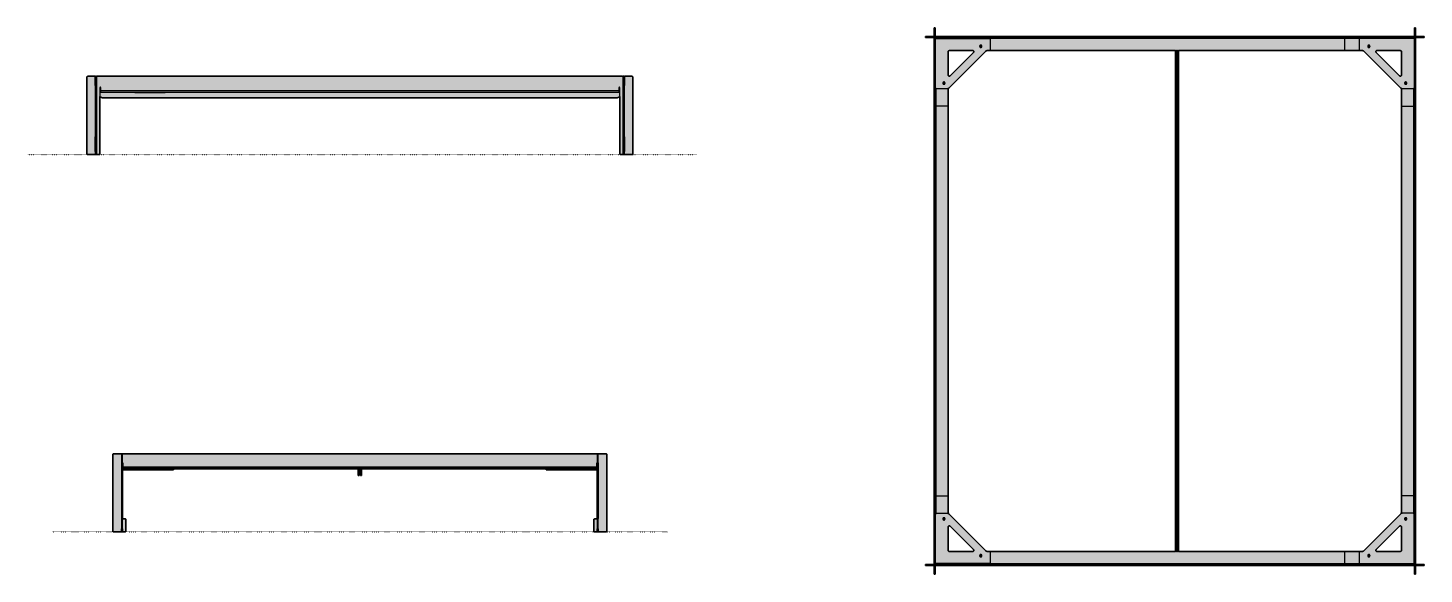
# Model space of a CAD drawing. Header units: millimetres. Extents: x 0 to 5353, y -1608 to 486.
import ezdxf

# ---------------------------------------------------------------- set-up
doc = ezdxf.new("R2010")
doc.units = ezdxf.units.MM
doc.linetypes.add('Dots', pattern=[1, 0, -1])
doc.layers.add('Blocks', color=7, linetype='Continuous')
doc.layers.add('Blocks$Fill', color=7, linetype='Continuous', true_color=0xffffff)
for name, color, linetype, lineweight, true_color in [('Blocks$Inner', 7, 'Continuous', 25, 0x007f00), ('Blocks$Outline', 7, 'Continuous', 35, 0xff3f3f), ('Groud', 7, 'Dots', 25, 0x243775)]:
    doc.layers.add(name, color=color, linetype=linetype, lineweight=lineweight, true_color=true_color)

# ---------------------------------------------------------------- blocks, each defined once
blk = doc.blocks.new('Connect bed 180x200 Top')
at = {"layer": 'Blocks$Fill'}
h = blk.add_hatch(color=256, dxfattribs=at)
h.paths.add_polyline_path([(367.2, -928), (367.2, -954.8), (367.2, -958.8), (363.2, -958.8), (363.2, -954.8), (363.2, -928), (363.2, -926), (363.2, -925.8), (334.2, -925.8), (330.2, -925.8), (330.2, -921.8), (334.2, -921.8), (363.2, -921.8), (363.2, -921.3), (363.2, -921.1), (363.2, -919.1), (363.2, 1095.5), (363.2, 1097.5), (363.2, 1097.7), (363.2, 1098.2), (334.2, 1098.2), (330.2, 1098.2), (330.2, 1102.2), (334, 1102.2), (334.2, 1102.2), (363.2, 1102.2), (363.2, 1102.4), (363.2, 1104.4), (363.2, 1131.2), (363.2, 1135.2), (367.2, 1135.2), (367.2, 1131.2), (367.2, 1104.4), (367.2, 1102.4), (367.2, 1102.2), (1938.1, 1102.2), (2204.6, 1102.2), (2204.6, 1102.4), (2204.6, 1104.4), (2204.6, 1131.2), (2204.6, 1135.2), (2208.6, 1135.2), (2208.6, 1131.2), (2208.6, 1104.4), (2208.6, 1102.4), (2208.6, 1102.2), (2237.6, 1102.2), (2241.6, 1102.2), (2241.6, 1098.2), (2237.6, 1098.2), (2208.6, 1098.2), (2208.6, 1097.7), (2208.6, 1097.5), (2208.6, 1095.5), (2208.6, -919.1), (2208.6, -921.1), (2208.6, -921.3), (2208.6, -921.8), (2237.6, -921.8), (2241.6, -921.8), (2241.6, -925.8), (2237.6, -925.8), (2208.6, -925.8), (2208.6, -926), (2208.6, -928), (2208.6, -954.8), (2208.6, -958.8), (2204.6, -958.8), (2204.6, -954.8), (2204.6, -928), (2204.6, -926), (2204.6, -925.8), (1938.1, -925.8), (367.2, -925.8), (367.2, -926)], flags=0)
h.paths.add_polyline_path([(417.2, 1044.4), (417.2, 1044.2), (417.2, 954.3), (417.2, 954.2), (417.2, 954), (417.2, 953.9), (417.2, 953.8), (417.3, 953.6), (417.3, 953.5), (417.3, 953.3), (417.3, 953.2), (417.4, 953.1), (417.4, 952.9), (417.5, 952.8), (417.5, 952.7), (417.6, 952.6), (417.7, 952.4), (417.7, 952.3), (417.8, 952.2), (417.9, 952.1), (417.9, 952), (418, 951.9), (418.1, 951.8), (418.2, 951.6), (418.3, 951.5), (418.4, 951.4), (418.5, 951.4), (418.6, 951.3), (418.7, 951.2), (418.8, 951.1), (418.9, 951), (419, 950.9), (419.2, 950.9), (419.3, 950.8), (419.4, 950.7), (419.5, 950.7), (419.7, 950.6), (419.8, 950.6), (419.9, 950.5), (420.1, 950.5), (420.2, 950.4), (420.3, 950.4), (420.5, 950.4), (420.6, 950.4), (420.7, 950.3), (420.9, 950.3), (421, 950.3), (421.1, 950.3), (421.3, 950.3), (421.4, 950.3), (421.6, 950.3), (421.7, 950.3), (421.8, 950.4), (422, 950.4), (422.1, 950.4), (422.2, 950.4), (422.4, 950.5), (422.5, 950.5), (422.6, 950.6), (422.8, 950.6), (422.9, 950.7), (423, 950.7), (423.1, 950.8), (423.3, 950.9), (423.4, 951), (423.5, 951), (423.6, 951.1), (423.7, 951.2), (423.8, 951.3), (423.9, 951.4), (424, 951.5), (513.9, 1041.4), (514, 1041.5), (514.1, 1041.6), (514.2, 1041.7), (514.3, 1041.8), (514.4, 1041.9), (514.5, 1042), (514.5, 1042.2), (514.6, 1042.3), (514.7, 1042.4), (514.7, 1042.5), (514.8, 1042.6), (514.8, 1042.8), (514.9, 1042.9), (514.9, 1043), (515, 1043.2), (515, 1043.3), (515, 1043.4), (515.1, 1043.6), (515.1, 1043.7), (515.1, 1043.9), (515.1, 1044), (515.1, 1044.1), (515.1, 1044.3), (515.1, 1044.4), (515.1, 1044.5), (515.1, 1044.7), (515.1, 1044.8), (515, 1045), (515, 1045.1), (515, 1045.2), (514.9, 1045.4), (514.9, 1045.5), (514.9, 1045.6), (514.8, 1045.8), (514.7, 1045.9), (514.7, 1046), (514.6, 1046.1), (514.6, 1046.2), (514.5, 1046.4), (514.4, 1046.5), (514.3, 1046.6), (514.2, 1046.7), (514.2, 1046.8), (514.1, 1046.9), (514, 1047), (513.9, 1047.1), (513.8, 1047.2), (513.7, 1047.3), (513.6, 1047.4), (513.4, 1047.5), (513.3, 1047.5), (513.2, 1047.6), (513.1, 1047.7), (513, 1047.8), (512.9, 1047.8), (512.7, 1047.9), (512.6, 1047.9), (512.5, 1048), (512.3, 1048), (512.2, 1048.1), (512.1, 1048.1), (511.9, 1048.1), (511.8, 1048.2), (511.7, 1048.2), (511.5, 1048.2), (511.4, 1048.2), (511.2, 1048.2), (511.1, 1048.2), (421.2, 1048.2), (421.1, 1048.2), (420.9, 1048.2), (420.8, 1048.2), (420.6, 1048.2), (420.5, 1048.2), (420.4, 1048.1), (420.2, 1048.1), (420.1, 1048.1), (420, 1048), (419.9, 1048), (419.7, 1047.9), (419.6, 1047.9), (419.5, 1047.8), (419.4, 1047.8), (419.2, 1047.7), (419.1, 1047.6), (419, 1047.6), (418.9, 1047.5), (418.8, 1047.4), (418.7, 1047.3), (418.6, 1047.2), (418.5, 1047.1), (418.4, 1047.1), (418.3, 1047), (418.2, 1046.9), (418.1, 1046.7), (418, 1046.6), (417.9, 1046.5), (417.8, 1046.4), (417.8, 1046.3), (417.7, 1046.2), (417.6, 1046.1), (417.6, 1045.9), (417.5, 1045.8), (417.5, 1045.7), (417.4, 1045.6), (417.4, 1045.4), (417.3, 1045.3), (417.3, 1045.2), (417.3, 1045), (417.3, 1044.9), (417.2, 1044.8), (417.2, 1044.6), (417.2, 1044.5)], flags=0)
h.paths.add_polyline_path([(2060.7, 1048.2), (2060.5, 1048.2), (2060.4, 1048.2), (2060.3, 1048.2), (2060.1, 1048.2), (2060, 1048.2), (2059.9, 1048.1), (2059.7, 1048.1), (2059.6, 1048.1), (2059.5, 1048), (2059.3, 1048), (2059.2, 1047.9), (2059.1, 1047.9), (2058.9, 1047.8), (2058.8, 1047.8), (2058.7, 1047.7), (2058.6, 1047.6), (2058.5, 1047.5), (2058.4, 1047.5), (2058.2, 1047.4), (2058.1, 1047.3), (2058, 1047.2), (2057.9, 1047.1), (2057.8, 1047), (2057.7, 1046.9), (2057.6, 1046.8), (2057.6, 1046.7), (2057.5, 1046.6), (2057.4, 1046.5), (2057.3, 1046.4), (2057.2, 1046.2), (2057.2, 1046.1), (2057.1, 1046), (2057, 1045.9), (2057, 1045.8), (2056.9, 1045.6), (2056.9, 1045.5), (2056.9, 1045.4), (2056.8, 1045.2), (2056.8, 1045.1), (2056.8, 1045), (2056.7, 1044.8), (2056.7, 1044.7), (2056.7, 1044.5), (2056.7, 1044.4), (2056.7, 1044.3), (2056.7, 1044.1), (2056.7, 1044), (2056.7, 1043.9), (2056.7, 1043.7), (2056.7, 1043.6), (2056.8, 1043.4), (2056.8, 1043.3), (2056.8, 1043.2), (2056.9, 1043), (2056.9, 1042.9), (2057, 1042.8), (2057, 1042.6), (2057.1, 1042.5), (2057.1, 1042.4), (2057.2, 1042.3), (2057.3, 1042.2), (2057.3, 1042), (2057.4, 1041.9), (2057.5, 1041.8), (2057.6, 1041.7), (2057.7, 1041.6), (2057.8, 1041.5), (2057.9, 1041.4), (2147.8, 951.5), (2147.9, 951.4), (2148, 951.3), (2148.1, 951.2), (2148.2, 951.1), (2148.3, 951), (2148.4, 951), (2148.5, 950.9), (2148.7, 950.8), (2148.8, 950.7), (2148.9, 950.7), (2149, 950.6), (2149.2, 950.6), (2149.3, 950.5), (2149.4, 950.5), (2149.6, 950.4), (2149.7, 950.4), (2149.8, 950.4), (2150, 950.4), (2150.1, 950.3), (2150.2, 950.3), (2150.4, 950.3), (2150.5, 950.3), (2150.7, 950.3), (2150.8, 950.3), (2150.9, 950.3), (2151.1, 950.3), (2151.2, 950.4), (2151.3, 950.4), (2151.5, 950.4), (2151.6, 950.4), (2151.7, 950.5), (2151.9, 950.5), (2152, 950.6), (2152.1, 950.6), (2152.3, 950.7), (2152.4, 950.7), (2152.5, 950.8), (2152.6, 950.9), (2152.7, 950.9), (2152.9, 951), (2153, 951.1), (2153.1, 951.2), (2153.2, 951.3), (2153.3, 951.4), (2153.4, 951.4), (2153.5, 951.5), (2153.6, 951.6), (2153.7, 951.8), (2153.8, 951.9), (2153.9, 952), (2153.9, 952.1), (2154, 952.2), (2154.1, 952.3), (2154.1, 952.4), (2154.2, 952.6), (2154.3, 952.7), (2154.3, 952.8), (2154.4, 952.9), (2154.4, 953.1), (2154.5, 953.2), (2154.5, 953.3), (2154.5, 953.5), (2154.5, 953.6), (2154.6, 953.8), (2154.6, 953.9), (2154.6, 954), (2154.6, 954.2), (2154.6, 954.3), (2154.6, 1044.2), (2154.6, 1044.4), (2154.6, 1044.5), (2154.6, 1044.6), (2154.6, 1044.8), (2154.5, 1044.9), (2154.5, 1045.1), (2154.5, 1045.2), (2154.4, 1045.3), (2154.4, 1045.5), (2154.4, 1045.6), (2154.3, 1045.7), (2154.3, 1045.9), (2154.2, 1046), (2154.1, 1046.1), (2154.1, 1046.2), (2154, 1046.3), (2153.9, 1046.5), (2153.8, 1046.6), (2153.8, 1046.7), (2153.7, 1046.8), (2153.6, 1046.9), (2153.5, 1047), (2153.4, 1047.1), (2153.3, 1047.2), (2153.2, 1047.3), (2153.1, 1047.4), (2153, 1047.5), (2152.8, 1047.5), (2152.7, 1047.6), (2152.6, 1047.7), (2152.5, 1047.8), (2152.4, 1047.8), (2152.2, 1047.9), (2152.1, 1047.9), (2152, 1048), (2151.8, 1048), (2151.7, 1048.1), (2151.6, 1048.1), (2151.4, 1048.1), (2151.3, 1048.2), (2151.2, 1048.2), (2151, 1048.2), (2150.9, 1048.2), (2150.7, 1048.2), (2150.6, 1048.2)], flags=0)
h.paths.add_polyline_path([(2154.6, -867.9), (2154.6, -867.8), (2154.6, -777.9), (2154.6, -777.7), (2154.6, -777.6), (2154.6, -777.4), (2154.6, -777.3), (2154.5, -777.2), (2154.5, -777), (2154.5, -776.9), (2154.5, -776.8), (2154.4, -776.6), (2154.4, -776.5), (2154.3, -776.4), (2154.3, -776.2), (2154.2, -776.1), (2154.1, -776), (2154.1, -775.9), (2154, -775.8), (2153.9, -775.6), (2153.9, -775.5), (2153.8, -775.4), (2153.7, -775.3), (2153.6, -775.2), (2153.5, -775.1), (2153.4, -775), (2153.3, -774.9), (2153.2, -774.8), (2153.1, -774.7), (2153, -774.6), (2152.9, -774.6), (2152.7, -774.5), (2152.6, -774.4), (2152.5, -774.3), (2152.4, -774.3), (2152.3, -774.2), (2152.1, -774.2), (2152, -774.1), (2151.9, -774.1), (2151.7, -774), (2151.6, -774), (2151.5, -774), (2151.3, -773.9), (2151.2, -773.9), (2151.1, -773.9), (2150.9, -773.9), (2150.8, -773.9), (2150.7, -773.9), (2150.5, -773.9), (2150.4, -773.9), (2150.2, -773.9), (2150.1, -773.9), (2150, -773.9), (2149.8, -773.9), (2149.7, -774), (2149.6, -774), (2149.4, -774), (2149.3, -774.1), (2149.2, -774.1), (2149, -774.2), (2148.9, -774.2), (2148.8, -774.3), (2148.7, -774.4), (2148.5, -774.4), (2148.4, -774.5), (2148.3, -774.6), (2148.2, -774.7), (2148.1, -774.8), (2148, -774.8), (2147.9, -774.9), (2147.8, -775), (2057.9, -864.9), (2057.8, -865), (2057.7, -865.2), (2057.6, -865.3), (2057.5, -865.4), (2057.4, -865.5), (2057.3, -865.6), (2057.3, -865.7), (2057.2, -865.8), (2057.1, -866), (2057.1, -866.1), (2057, -866.2), (2057, -866.3), (2056.9, -866.5), (2056.9, -866.6), (2056.8, -866.7), (2056.8, -866.9), (2056.8, -867), (2056.7, -867.1), (2056.7, -867.3), (2056.7, -867.4), (2056.7, -867.5), (2056.7, -867.7), (2056.7, -867.8), (2056.7, -868), (2056.7, -868.1), (2056.7, -868.2), (2056.7, -868.4), (2056.8, -868.5), (2056.8, -868.6), (2056.8, -868.8), (2056.9, -868.9), (2056.9, -869), (2056.9, -869.2), (2057, -869.3), (2057, -869.4), (2057.1, -869.6), (2057.2, -869.7), (2057.2, -869.8), (2057.3, -869.9), (2057.4, -870), (2057.5, -870.2), (2057.6, -870.3), (2057.6, -870.4), (2057.7, -870.5), (2057.8, -870.6), (2057.9, -870.7), (2058, -870.8), (2058.1, -870.9), (2058.2, -870.9), (2058.4, -871), (2058.5, -871.1), (2058.6, -871.2), (2058.7, -871.2), (2058.8, -871.3), (2058.9, -871.4), (2059.1, -871.4), (2059.2, -871.5), (2059.3, -871.5), (2059.5, -871.6), (2059.6, -871.6), (2059.7, -871.7), (2059.9, -871.7), (2060, -871.7), (2060.1, -871.7), (2060.3, -871.8), (2060.4, -871.8), (2060.5, -871.8), (2060.7, -871.8), (2150.6, -871.8), (2150.7, -871.8), (2150.9, -871.8), (2151, -871.8), (2151.2, -871.7), (2151.3, -871.7), (2151.4, -871.7), (2151.6, -871.7), (2151.7, -871.6), (2151.8, -871.6), (2152, -871.5), (2152.1, -871.5), (2152.2, -871.4), (2152.4, -871.4), (2152.5, -871.3), (2152.6, -871.2), (2152.7, -871.2), (2152.8, -871.1), (2153, -871), (2153.1, -870.9), (2153.2, -870.8), (2153.3, -870.7), (2153.4, -870.7), (2153.5, -870.6), (2153.6, -870.5), (2153.7, -870.3), (2153.8, -870.2), (2153.8, -870.1), (2153.9, -870), (2154, -869.9), (2154.1, -869.8), (2154.1, -869.7), (2154.2, -869.5), (2154.3, -869.4), (2154.3, -869.3), (2154.4, -869.1), (2154.4, -869), (2154.4, -868.9), (2154.5, -868.7), (2154.5, -868.6), (2154.5, -868.5), (2154.6, -868.3), (2154.6, -868.2), (2154.6, -868.1)], flags=0)
h.paths.add_polyline_path([(1296.6, -871.8), (1296.6, 1048.2), (1292.6, 1048.2), (1292.6, -871.8)], flags=0)
h.paths.add_polyline_path([(511.1, -871.8), (511.2, -871.8), (511.4, -871.8), (511.5, -871.8), (511.7, -871.7), (511.8, -871.7), (511.9, -871.7), (512.1, -871.7), (512.2, -871.6), (512.3, -871.6), (512.5, -871.5), (512.6, -871.5), (512.7, -871.4), (512.9, -871.4), (513, -871.3), (513.1, -871.2), (513.2, -871.2), (513.3, -871.1), (513.4, -871), (513.6, -870.9), (513.7, -870.9), (513.8, -870.8), (513.9, -870.7), (514, -870.6), (514.1, -870.5), (514.2, -870.4), (514.2, -870.3), (514.3, -870.2), (514.4, -870), (514.5, -869.9), (514.6, -869.8), (514.6, -869.7), (514.7, -869.6), (514.7, -869.4), (514.8, -869.3), (514.9, -869.2), (514.9, -869), (514.9, -868.9), (515, -868.8), (515, -868.6), (515, -868.5), (515.1, -868.4), (515.1, -868.2), (515.1, -868.1), (515.1, -868), (515.1, -867.8), (515.1, -867.7), (515.1, -867.5), (515.1, -867.4), (515.1, -867.3), (515.1, -867.1), (515, -867), (515, -866.9), (515, -866.7), (514.9, -866.6), (514.9, -866.5), (514.8, -866.3), (514.8, -866.2), (514.7, -866.1), (514.7, -866), (514.6, -865.8), (514.5, -865.7), (514.5, -865.6), (514.4, -865.5), (514.3, -865.4), (514.2, -865.3), (514.1, -865.2), (514, -865), (513.9, -864.9), (424, -775), (423.9, -774.9), (423.8, -774.8), (423.7, -774.8), (423.6, -774.7), (423.5, -774.6), (423.4, -774.5), (423.3, -774.4), (423.1, -774.4), (423, -774.3), (422.9, -774.2), (422.8, -774.2), (422.6, -774.1), (422.5, -774.1), (422.4, -774), (422.2, -774), (422.1, -774), (422, -773.9), (421.8, -773.9), (421.7, -773.9), (421.6, -773.9), (421.4, -773.9), (421.3, -773.9), (421.1, -773.9), (421, -773.9), (420.9, -773.9), (420.7, -773.9), (420.6, -773.9), (420.5, -773.9), (420.3, -774), (420.2, -774), (420.1, -774), (419.9, -774.1), (419.8, -774.1), (419.7, -774.2), (419.5, -774.2), (419.4, -774.3), (419.3, -774.3), (419.2, -774.4), (419, -774.5), (418.9, -774.6), (418.8, -774.6), (418.7, -774.7), (418.6, -774.8), (418.5, -774.9), (418.4, -775), (418.3, -775.1), (418.2, -775.2), (418.1, -775.3), (418, -775.4), (417.9, -775.5), (417.9, -775.6), (417.8, -775.8), (417.7, -775.9), (417.7, -776), (417.6, -776.1), (417.5, -776.2), (417.5, -776.4), (417.4, -776.5), (417.4, -776.6), (417.3, -776.8), (417.3, -776.9), (417.3, -777), (417.3, -777.2), (417.2, -777.3), (417.2, -777.4), (417.2, -777.6), (417.2, -777.7), (417.2, -777.9), (417.2, -867.8), (417.2, -867.9), (417.2, -868), (417.2, -868.2), (417.2, -868.3), (417.3, -868.5), (417.3, -868.6), (417.3, -868.7), (417.3, -868.9), (417.4, -869), (417.4, -869.1), (417.5, -869.2), (417.5, -869.4), (417.6, -869.5), (417.6, -869.6), (417.7, -869.7), (417.8, -869.9), (417.8, -870), (417.9, -870.1), (418, -870.2), (418.1, -870.3), (418.2, -870.4), (418.3, -870.5), (418.4, -870.6), (418.5, -870.7), (418.6, -870.8), (418.7, -870.9), (418.8, -871), (418.9, -871), (419, -871.1), (419.1, -871.2), (419.2, -871.3), (419.4, -871.3), (419.5, -871.4), (419.6, -871.4), (419.7, -871.5), (419.9, -871.5), (420, -871.6), (420.1, -871.6), (420.2, -871.7), (420.4, -871.7), (420.5, -871.7), (420.6, -871.7), (420.8, -871.8), (420.9, -871.8), (421.1, -871.8), (421.2, -871.8)], flags=0)
h.paths.add_polyline_path([(1300.6, -871.8), (1938.1, -871.8), (1993.6, -871.8), (2005.3, -871.8), (2005.6, -871.8), (2005.8, -871.8), (2006.1, -871.7), (2006.4, -871.7), (2006.6, -871.7), (2006.9, -871.6), (2007.2, -871.5), (2007.4, -871.5), (2007.7, -871.4), (2008, -871.3), (2008.2, -871.2), (2008.5, -871.1), (2008.7, -871), (2009, -870.9), (2009.2, -870.7), (2009.4, -870.6), (2009.7, -870.5), (2009.9, -870.3), (2010.1, -870.2), (2010.3, -870), (2010.5, -869.8), (2010.8, -869.6), (2010.9, -869.4), (2152.3, -728.1), (2152.5, -727.9), (2152.6, -727.7), (2152.8, -727.5), (2153, -727.3), (2153.1, -727.1), (2153.3, -726.9), (2153.4, -726.6), (2153.6, -726.4), (2153.7, -726.1), (2153.8, -725.9), (2153.9, -725.7), (2154, -725.4), (2154.1, -725.1), (2154.2, -724.9), (2154.3, -724.6), (2154.4, -724.4), (2154.4, -724.1), (2154.5, -723.8), (2154.5, -723.6), (2154.6, -723.3), (2154.6, -723), (2154.6, -722.7), (2154.6, -722.5), (2154.6, -658.8), (2154.6, 835.2), (2154.6, 898.9), (2154.6, 899.2), (2154.6, 899.5), (2154.6, 899.7), (2154.5, 900), (2154.5, 900.3), (2154.4, 900.5), (2154.4, 900.8), (2154.3, 901.1), (2154.2, 901.3), (2154.1, 901.6), (2154, 901.8), (2153.9, 902.1), (2153.8, 902.3), (2153.7, 902.6), (2153.6, 902.8), (2153.4, 903.1), (2153.3, 903.3), (2153.1, 903.5), (2153, 903.7), (2152.8, 904), (2152.6, 904.2), (2152.5, 904.4), (2152.3, 904.6), (2010.9, 1045.9), (2010.8, 1046.1), (2010.5, 1046.3), (2010.3, 1046.4), (2010.1, 1046.6), (2009.9, 1046.8), (2009.7, 1046.9), (2009.4, 1047.1), (2009.2, 1047.2), (2009, 1047.3), (2008.7, 1047.4), (2008.5, 1047.6), (2008.2, 1047.7), (2008, 1047.8), (2007.7, 1047.8), (2007.4, 1047.9), (2007.2, 1048), (2006.9, 1048.1), (2006.6, 1048.1), (2006.4, 1048.1), (2006.1, 1048.2), (2005.8, 1048.2), (2005.6, 1048.2), (2005.3, 1048.2), (1993.6, 1048.2), (1938.1, 1048.2), (1300.6, 1048.2)], flags=0)
h.paths.add_polyline_path([(578.2, -871.8), (1288.6, -871.8), (1288.6, 1048.2), (578.2, 1048.2), (566.5, 1048.2), (566.2, 1048.2), (566, 1048.2), (565.7, 1048.2), (565.4, 1048.1), (565.1, 1048.1), (564.9, 1048.1), (564.6, 1048), (564.3, 1047.9), (564.1, 1047.8), (563.8, 1047.8), (563.6, 1047.7), (563.3, 1047.6), (563.1, 1047.4), (562.8, 1047.3), (562.6, 1047.2), (562.3, 1047.1), (562.1, 1046.9), (561.9, 1046.8), (561.7, 1046.6), (561.5, 1046.4), (561.2, 1046.3), (561, 1046.1), (560.8, 1045.9), (419.6, 904.6), (419.4, 904.4), (419.2, 904.2), (419, 904), (418.8, 903.7), (418.7, 903.5), (418.5, 903.3), (418.4, 903.1), (418.2, 902.8), (418.1, 902.6), (418, 902.3), (417.9, 902.1), (417.8, 901.8), (417.7, 901.6), (417.6, 901.3), (417.5, 901.1), (417.4, 900.8), (417.4, 900.5), (417.3, 900.3), (417.3, 900), (417.3, 899.7), (417.2, 899.5), (417.2, 899.2), (417.2, 898.9), (417.2, 835.2), (417.2, -658.8), (417.2, -722.5), (417.2, -722.7), (417.2, -723), (417.3, -723.3), (417.3, -723.6), (417.3, -723.8), (417.4, -724.1), (417.4, -724.4), (417.5, -724.6), (417.6, -724.9), (417.7, -725.1), (417.8, -725.4), (417.9, -725.7), (418, -725.9), (418.1, -726.1), (418.2, -726.4), (418.4, -726.6), (418.5, -726.9), (418.7, -727.1), (418.8, -727.3), (419, -727.5), (419.2, -727.7), (419.4, -727.9), (419.6, -728.1), (560.8, -869.4), (561, -869.6), (561.2, -869.8), (561.5, -870), (561.7, -870.2), (561.9, -870.3), (562.1, -870.5), (562.3, -870.6), (562.6, -870.7), (562.8, -870.9), (563.1, -871), (563.3, -871.1), (563.6, -871.2), (563.8, -871.3), (564.1, -871.4), (564.3, -871.5), (564.6, -871.5), (564.9, -871.6), (565.1, -871.7), (565.4, -871.7), (565.7, -871.7), (566, -871.8), (566.2, -871.8), (566.5, -871.8)], flags=0)
at = {"layer": 'Blocks$Inner'}
for p, q in [((334, 1102.2), (330.2, 1102.2)), ((330.2, 1102.2), (330.2, 1098.2)), ((330.2, 1098.2), (334.2, 1098.2)), ((334.2, 1102.2), (334, 1102.2)), ((334.2, 1098.2), (334.2, 1102.2)), ((1938.1, 1102.2), (334.2, 1102.2)), ((334.2, 1098.2), (1938.1, 1098.2)), ((363.2, 1104.4), (367.2, 1104.4)), ((367.2, 1102.2), (367.2, 1102.4)), ((368.4, 1081.2), (367.2, 1081.2)), ((368.4, 1094.2), (368.4, 1098.2)), ((1938.1, 1094.2), (578.2, 1094.2)), ((1938.1, 1098.2), (1938.1, 1102.2)), ((1938.1, 1048.2), (1938.1, 1094.2)), ((2204.6, 1081.2), (2203.4, 1081.2)), ((2204.6, 1098.2), (2204.6, 1097.7)), ((578.2, 1048.2), (1938.1, 1048.2)), ((1288.6, 1048.2), (1288.6, -871.8)), ((1292.6, -871.8), (1292.6, 1048.2)), ((1296.6, 1048.2), (1296.6, -871.8)), ((1300.6, -871.8), (1300.6, 1048.2)), ((371.2, -726), (371.2, 902.4)), ((2154.6, 835.2), (2200.6, 835.2)), ((2200.6, -658.8), (2154.6, -658.8)), ((367.2, -904.8), (368.4, -904.8)), ((1938.1, -871.8), (578.2, -871.8)), ((1938.1, -917.8), (1938.1, -871.8)), ((2203.4, -904.8), (2204.6, -904.8)), ((334.2, -921.8), (1938.1, -921.8)), ((334.2, -925.8), (1938.1, -925.8)), ((363.2, -921.3), (363.2, -921.8)), ((367.2, -921.8), (367.2, -921.3)), ((368.4, -921.8), (368.4, -917.8)), ((578.2, -917.8), (1938.1, -917.8)), ((1938.1, -921.8), (1938.1, -917.8)), ((1938.1, -917.8), (1993.6, -917.8)), ((1938.1, -921.8), (2237.6, -921.8)), ((1938.1, -925.8), (1938.1, -921.8)), ((2237.6, -925.8), (1938.1, -925.8)), ((1993.6, -917.8), (2203.4, -917.8)), ((2203.4, -917.8), (2203.4, -921.8)), ((2208.6, -919.1), (2204.6, -919.1)), ((2208.6, -921.3), (2204.6, -921.3)), ((2237.6, -921.8), (2241.6, -921.8)), ((2237.6, -925.8), (2237.6, -921.8)), ((2241.6, -925.8), (2237.6, -925.8)), ((2241.6, -921.8), (2241.6, -925.8))]:
    blk.add_line(p, q, dxfattribs=at)
for points in [[(367.2, 1131.2), (367.2, 1135.2), (363.2, 1135.2), (363.2, 1131.2)], [(566.5, 1048.2), (566.2, 1048.2), (566, 1048.2), (565.7, 1048.2), (565.4, 1048.1), (565.1, 1048.1), (564.9, 1048.1), (564.6, 1048), (564.3, 1047.9), (564.1, 1047.8), (563.8, 1047.8), (563.6, 1047.7), (563.3, 1047.6), (563.1, 1047.4), (562.8, 1047.3), (562.6, 1047.2), (562.3, 1047.1), (562.1, 1046.9), (561.9, 1046.8), (561.7, 1046.6), (561.5, 1046.4), (561.2, 1046.3), (561, 1046.1), (560.8, 1045.9), (419.5, 904.6), (419.3, 904.4), (419.1, 904.2), (418.9, 904), (418.7, 903.8), (418.5, 903.7), (418.3, 903.5), (418, 903.4), (417.8, 903.2), (417.6, 903.1), (417.3, 903), (417.1, 902.9), (416.8, 902.8), (416.6, 902.7), (416.3, 902.6), (416, 902.5), (415.8, 902.5), (415.5, 902.4), (415.2, 902.3), (415, 902.3), (414.7, 902.3), (414.4, 902.2), (414.2, 902.2), (413.9, 902.2), (372.4, 902.2), (372.3, 902.2), (372.1, 902.2), (372, 902.2), (371.8, 902.3), (371.7, 902.3), (371.6, 902.3), (371.4, 902.3), (371.3, 902.4), (371.2, 902.4), (371.1, 902.5), (370.9, 902.5), (370.8, 902.6), (370.7, 902.6), (370.6, 902.7), (370.4, 902.7), (370.3, 902.8), (370.2, 902.9), (370.1, 903), (370, 903), (369.9, 903.1), (369.8, 903.2), (369.7, 903.3), (369.6, 903.4), (369.5, 903.5), (369.4, 903.6), (369.3, 903.7), (369.2, 903.8), (369.1, 903.9), (369, 904), (369, 904.1), (368.9, 904.3), (368.8, 904.4), (368.8, 904.5), (368.7, 904.6), (368.7, 904.8), (368.6, 904.9), (368.6, 905), (368.5, 905.1), (368.5, 905.3), (368.5, 905.4), (368.5, 905.5), (368.4, 905.7), (368.4, 905.8), (368.4, 906), (368.4, 906.1), (368.4, 906.2), (368.4, 1094.2), (578.2, 1094.2), (578.2, 1048.2)], [(417.2, 1044.4), (417.2, 1044.2), (417.2, 954.3), (417.2, 954.2), (417.2, 954), (417.2, 953.9), (417.2, 953.8), (417.3, 953.6), (417.3, 953.5), (417.3, 953.3), (417.3, 953.2), (417.4, 953.1), (417.4, 952.9), (417.5, 952.8), (417.5, 952.7), (417.6, 952.6), (417.7, 952.4), (417.7, 952.3), (417.8, 952.2), (417.9, 952.1), (417.9, 952), (418, 951.9), (418.1, 951.8), (418.2, 951.6), (418.3, 951.5), (418.4, 951.4), (418.5, 951.4), (418.6, 951.3), (418.7, 951.2), (418.8, 951.1), (418.9, 951), (419, 950.9), (419.2, 950.9), (419.3, 950.8), (419.4, 950.7), (419.5, 950.7), (419.7, 950.6), (419.8, 950.6), (419.9, 950.5), (420.1, 950.5), (420.2, 950.4), (420.3, 950.4), (420.5, 950.4), (420.6, 950.4), (420.7, 950.3), (420.9, 950.3), (421, 950.3), (421.1, 950.3), (421.3, 950.3), (421.4, 950.3), (421.6, 950.3), (421.7, 950.3), (421.8, 950.4), (422, 950.4), (422.1, 950.4), (422.2, 950.4), (422.4, 950.5), (422.5, 950.5), (422.6, 950.6), (422.8, 950.6), (422.9, 950.7), (423, 950.7), (423.1, 950.8), (423.3, 950.9), (423.4, 951), (423.5, 951), (423.6, 951.1), (423.7, 951.2), (423.8, 951.3), (423.9, 951.4), (424, 951.5), (513.9, 1041.4), (514, 1041.5), (514.1, 1041.6), (514.2, 1041.7), (514.3, 1041.8), (514.4, 1041.9), (514.5, 1042), (514.5, 1042.2), (514.6, 1042.3), (514.7, 1042.4), (514.7, 1042.5), (514.8, 1042.6), (514.8, 1042.8), (514.9, 1042.9), (514.9, 1043), (515, 1043.2), (515, 1043.3), (515, 1043.4), (515.1, 1043.6), (515.1, 1043.7), (515.1, 1043.9), (515.1, 1044), (515.1, 1044.1), (515.1, 1044.3), (515.1, 1044.4), (515.1, 1044.5), (515.1, 1044.7), (515.1, 1044.8), (515, 1045), (515, 1045.1), (515, 1045.2), (514.9, 1045.4), (514.9, 1045.5), (514.9, 1045.6), (514.8, 1045.8), (514.7, 1045.9), (514.7, 1046), (514.6, 1046.1), (514.6, 1046.2), (514.5, 1046.4), (514.4, 1046.5), (514.3, 1046.6), (514.2, 1046.7), (514.2, 1046.8), (514.1, 1046.9), (514, 1047), (513.9, 1047.1), (513.8, 1047.2), (513.7, 1047.3), (513.6, 1047.4), (513.4, 1047.5), (513.3, 1047.5), (513.2, 1047.6), (513.1, 1047.7), (513, 1047.8), (512.9, 1047.8), (512.7, 1047.9), (512.6, 1047.9), (512.5, 1048), (512.3, 1048), (512.2, 1048.1), (512.1, 1048.1), (511.9, 1048.1), (511.8, 1048.2), (511.7, 1048.2), (511.5, 1048.2), (511.4, 1048.2), (511.2, 1048.2), (511.1, 1048.2), (421.2, 1048.2), (421.1, 1048.2), (420.9, 1048.2), (420.8, 1048.2), (420.6, 1048.2), (420.5, 1048.2), (420.4, 1048.1), (420.2, 1048.1), (420.1, 1048.1), (420, 1048), (419.9, 1048), (419.7, 1047.9), (419.6, 1047.9), (419.5, 1047.8), (419.4, 1047.8), (419.2, 1047.7), (419.1, 1047.6), (419, 1047.6), (418.9, 1047.5), (418.8, 1047.4), (418.7, 1047.3), (418.6, 1047.2), (418.5, 1047.1), (418.4, 1047.1), (418.3, 1047), (418.2, 1046.9), (418.1, 1046.7), (418, 1046.6), (417.9, 1046.5), (417.8, 1046.4), (417.8, 1046.3), (417.7, 1046.2), (417.6, 1046.1), (417.6, 1045.9), (417.5, 1045.8), (417.5, 1045.7), (417.4, 1045.6), (417.4, 1045.4), (417.3, 1045.3), (417.3, 1045.2), (417.3, 1045), (417.3, 1044.9), (417.2, 1044.8), (417.2, 1044.6), (417.2, 1044.5)], [(546.5, 1065), (546.5, 1065.2), (546.4, 1065.3), (546.4, 1065.5), (546.4, 1065.6), (546.4, 1065.8), (546.3, 1065.9), (546.3, 1066.1), (546.3, 1066.2), (546.2, 1066.4), (546.1, 1066.5), (546.1, 1066.7), (546, 1066.8), (546, 1067), (545.9, 1067.1), (545.8, 1067.2), (545.7, 1067.4), (545.6, 1067.5), (545.5, 1067.6), (545.4, 1067.7), (545.3, 1067.9), (545.2, 1068), (545.1, 1068.1), (545, 1068.2), (544.9, 1068.3), (544.8, 1068.4), (544.7, 1068.5), (544.5, 1068.6), (544.4, 1068.7), (544.3, 1068.7), (544.1, 1068.8), (544, 1068.9), (543.9, 1069), (543.7, 1069), (543.6, 1069.1), (543.4, 1069.1), (543.3, 1069.2), (543.1, 1069.2), (543, 1069.3), (542.8, 1069.3), (542.7, 1069.3), (542.5, 1069.3), (542.4, 1069.4), (542.2, 1069.4), (542, 1069.4), (541.9, 1069.4), (541.7, 1069.4), (541.6, 1069.4), (541.4, 1069.3), (541.3, 1069.3), (541.1, 1069.3), (541, 1069.3), (540.8, 1069.2), (540.7, 1069.2), (540.5, 1069.1), (540.4, 1069.1), (540.2, 1069), (540.1, 1069), (539.9, 1068.9), (539.8, 1068.8), (539.7, 1068.7), (539.5, 1068.7), (539.4, 1068.6), (539.3, 1068.5), (539.2, 1068.4), (539, 1068.3), (538.9, 1068.2), (538.8, 1068.1), (538.7, 1068), (538.6, 1067.9), (538.5, 1067.7), (538.4, 1067.6), (538.3, 1067.5), (538.2, 1067.4), (538.1, 1067.2), (538.1, 1067.1), (538, 1067), (537.9, 1066.8), (537.8, 1066.7), (537.8, 1066.5), (537.7, 1066.4), (537.7, 1066.2), (537.6, 1066.1), (537.6, 1065.9), (537.6, 1065.8), (537.5, 1065.6), (537.5, 1065.5), (537.5, 1065.3), (537.5, 1065.2), (537.5, 1065), (537.5, 1064.9), (537.5, 1064.7), (537.5, 1064.6), (537.5, 1064.4), (537.5, 1064.2), (537.5, 1064.1), (537.6, 1063.9), (537.6, 1063.8), (537.6, 1063.6), (537.7, 1063.5), (537.7, 1063.3), (537.8, 1063.2), (537.8, 1063.1), (537.9, 1062.9), (538, 1062.8), (538.1, 1062.6), (538.1, 1062.5), (538.2, 1062.4), (538.3, 1062.2), (538.4, 1062.1), (538.5, 1062), (538.6, 1061.9), (538.7, 1061.8), (538.8, 1061.7), (538.9, 1061.6), (539, 1061.4), (539.2, 1061.3), (539.3, 1061.3), (539.4, 1061.2), (539.5, 1061.1), (539.7, 1061), (539.8, 1060.9), (539.9, 1060.8), (540.1, 1060.8), (540.2, 1060.7), (540.4, 1060.7), (540.5, 1060.6), (540.7, 1060.6), (540.8, 1060.5), (541, 1060.5), (541.1, 1060.4), (541.3, 1060.4), (541.4, 1060.4), (541.6, 1060.4), (541.7, 1060.4), (541.9, 1060.4), (542, 1060.4), (542.2, 1060.4), (542.4, 1060.4), (542.5, 1060.4), (542.7, 1060.4), (542.8, 1060.4), (543, 1060.5), (543.1, 1060.5), (543.3, 1060.6), (543.4, 1060.6), (543.6, 1060.7), (543.7, 1060.7), (543.9, 1060.8), (544, 1060.8), (544.1, 1060.9), (544.3, 1061), (544.4, 1061.1), (544.5, 1061.2), (544.7, 1061.3), (544.8, 1061.3), (544.9, 1061.4), (545, 1061.6), (545.1, 1061.7), (545.2, 1061.8), (545.3, 1061.9), (545.4, 1062), (545.5, 1062.1), (545.6, 1062.2), (545.7, 1062.4), (545.8, 1062.5), (545.9, 1062.6), (546, 1062.8), (546, 1062.9), (546.1, 1063.1), (546.1, 1063.2), (546.2, 1063.3), (546.3, 1063.5), (546.3, 1063.6), (546.3, 1063.8), (546.4, 1063.9), (546.4, 1064.1), (546.4, 1064.2), (546.4, 1064.4), (546.5, 1064.6), (546.5, 1064.7), (546.5, 1064.9)], [(541.9, 1067.4), (541.8, 1067.4), (541.7, 1067.4), (541.7, 1067.3), (541.6, 1067.3), (541.5, 1067.3), (541.4, 1067.3), (541.3, 1067.3), (541.2, 1067.2), (541.2, 1067.2), (541.1, 1067.2), (541, 1067.2), (540.9, 1067.1), (540.8, 1067.1), (540.8, 1067), (540.7, 1067), (540.6, 1066.9), (540.5, 1066.9), (540.5, 1066.8), (540.4, 1066.8), (540.3, 1066.7), (540.3, 1066.7), (540.2, 1066.6), (540.2, 1066.6), (540.1, 1066.5), (540, 1066.4), (540, 1066.4), (539.9, 1066.3), (539.9, 1066.2), (539.8, 1066.1), (539.8, 1066.1), (539.8, 1066), (539.7, 1065.9), (539.7, 1065.8), (539.7, 1065.8), (539.6, 1065.7), (539.6, 1065.6), (539.6, 1065.5), (539.6, 1065.4), (539.5, 1065.3), (539.5, 1065.3), (539.5, 1065.2), (539.5, 1065.1), (539.5, 1065), (539.5, 1064.9), (539.5, 1064.8), (539.5, 1064.7), (539.5, 1064.7), (539.5, 1064.6), (539.5, 1064.5), (539.5, 1064.4), (539.6, 1064.3), (539.6, 1064.2), (539.6, 1064.1), (539.6, 1064.1), (539.7, 1064), (539.7, 1063.9), (539.7, 1063.8), (539.8, 1063.7), (539.8, 1063.7), (539.8, 1063.6), (539.9, 1063.5), (539.9, 1063.4), (540, 1063.4), (540, 1063.3), (540.1, 1063.2), (540.2, 1063.2), (540.2, 1063.1), (540.3, 1063.1), (540.3, 1063), (540.4, 1062.9), (540.5, 1062.9), (540.5, 1062.8), (540.6, 1062.8), (540.7, 1062.7), (540.8, 1062.7), (540.8, 1062.7), (540.9, 1062.6), (541, 1062.6), (541.1, 1062.5), (541.2, 1062.5), (541.2, 1062.5), (541.3, 1062.5), (541.4, 1062.4), (541.5, 1062.4), (541.6, 1062.4), (541.7, 1062.4), (541.7, 1062.4), (541.8, 1062.4), (541.9, 1062.4), (542, 1062.4), (542.1, 1062.4), (542.2, 1062.4), (542.3, 1062.4), (542.3, 1062.4), (542.4, 1062.4), (542.5, 1062.4), (542.6, 1062.4), (542.7, 1062.5), (542.8, 1062.5), (542.8, 1062.5), (542.9, 1062.5), (543, 1062.6), (543.1, 1062.6), (543.2, 1062.7), (543.2, 1062.7), (543.3, 1062.7), (543.4, 1062.8), (543.5, 1062.8), (543.5, 1062.9), (543.6, 1062.9), (543.7, 1063), (543.7, 1063.1), (543.8, 1063.1), (543.8, 1063.2), (543.9, 1063.2), (544, 1063.3), (544, 1063.4), (544.1, 1063.4), (544.1, 1063.5), (544.1, 1063.6), (544.2, 1063.7), (544.2, 1063.7), (544.3, 1063.8), (544.3, 1063.9), (544.3, 1064), (544.4, 1064.1), (544.4, 1064.1), (544.4, 1064.2), (544.4, 1064.3), (544.5, 1064.4), (544.5, 1064.5), (544.5, 1064.6), (544.5, 1064.7), (544.5, 1064.7), (544.5, 1064.8), (544.5, 1064.9), (544.5, 1065), (544.5, 1065.1), (544.5, 1065.2), (544.5, 1065.3), (544.5, 1065.3), (544.4, 1065.4), (544.4, 1065.5), (544.4, 1065.6), (544.4, 1065.7), (544.3, 1065.8), (544.3, 1065.8), (544.3, 1065.9), (544.2, 1066), (544.2, 1066.1), (544.1, 1066.1), (544.1, 1066.2), (544.1, 1066.3), (544, 1066.4), (544, 1066.4), (543.9, 1066.5), (543.8, 1066.6), (543.8, 1066.6), (543.7, 1066.7), (543.7, 1066.7), (543.6, 1066.8), (543.5, 1066.8), (543.5, 1066.9), (543.4, 1066.9), (543.3, 1067), (543.2, 1067), (543.2, 1067.1), (543.1, 1067.1), (543, 1067.2), (542.9, 1067.2), (542.8, 1067.2), (542.8, 1067.2), (542.7, 1067.3), (542.6, 1067.3), (542.5, 1067.3), (542.4, 1067.3), (542.3, 1067.3), (542.3, 1067.4), (542.2, 1067.4), (542.1, 1067.4), (542, 1067.4)], [(2025.3, 1064.7), (2025.3, 1064.6), (2025.4, 1064.4), (2025.4, 1064.2), (2025.4, 1064.1), (2025.4, 1063.9), (2025.5, 1063.8), (2025.5, 1063.6), (2025.5, 1063.5), (2025.6, 1063.3), (2025.6, 1063.2), (2025.7, 1063.1), (2025.8, 1062.9), (2025.8, 1062.8), (2025.9, 1062.6), (2026, 1062.5), (2026.1, 1062.4), (2026.2, 1062.2), (2026.3, 1062.1), (2026.4, 1062), (2026.5, 1061.9), (2026.6, 1061.8), (2026.7, 1061.7), (2026.8, 1061.6), (2026.9, 1061.4), (2027, 1061.3), (2027.1, 1061.3), (2027.3, 1061.2), (2027.4, 1061.1), (2027.5, 1061), (2027.7, 1060.9), (2027.8, 1060.8), (2027.9, 1060.8), (2028.1, 1060.7), (2028.2, 1060.7), (2028.4, 1060.6), (2028.5, 1060.6), (2028.7, 1060.5), (2028.8, 1060.5), (2029, 1060.4), (2029.1, 1060.4), (2029.3, 1060.4), (2029.4, 1060.4), (2029.6, 1060.4), (2029.7, 1060.4), (2029.9, 1060.4), (2030.1, 1060.4), (2030.2, 1060.4), (2030.4, 1060.4), (2030.5, 1060.4), (2030.7, 1060.4), (2030.8, 1060.5), (2031, 1060.5), (2031.1, 1060.6), (2031.3, 1060.6), (2031.4, 1060.7), (2031.6, 1060.7), (2031.7, 1060.8), (2031.8, 1060.8), (2032, 1060.9), (2032.1, 1061), (2032.3, 1061.1), (2032.4, 1061.2), (2032.5, 1061.3), (2032.6, 1061.3), (2032.8, 1061.4), (2032.9, 1061.6), (2033, 1061.7), (2033.1, 1061.8), (2033.2, 1061.9), (2033.3, 1062), (2033.4, 1062.1), (2033.5, 1062.2), (2033.6, 1062.4), (2033.7, 1062.5), (2033.7, 1062.6), (2033.8, 1062.8), (2033.9, 1062.9), (2033.9, 1063.1), (2034, 1063.2), (2034.1, 1063.3), (2034.1, 1063.5), (2034.2, 1063.6), (2034.2, 1063.8), (2034.2, 1063.9), (2034.3, 1064.1), (2034.3, 1064.2), (2034.3, 1064.4), (2034.3, 1064.6), (2034.3, 1064.7), (2034.3, 1064.9), (2034.3, 1065), (2034.3, 1065.2), (2034.3, 1065.3), (2034.3, 1065.5), (2034.3, 1065.6), (2034.2, 1065.8), (2034.2, 1065.9), (2034.2, 1066.1), (2034.1, 1066.2), (2034.1, 1066.4), (2034, 1066.5), (2033.9, 1066.7), (2033.9, 1066.8), (2033.8, 1067), (2033.7, 1067.1), (2033.7, 1067.2), (2033.6, 1067.4), (2033.5, 1067.5), (2033.4, 1067.6), (2033.3, 1067.7), (2033.2, 1067.9), (2033.1, 1068), (2033, 1068.1), (2032.9, 1068.2), (2032.8, 1068.3), (2032.6, 1068.4), (2032.5, 1068.5), (2032.4, 1068.6), (2032.3, 1068.7), (2032.1, 1068.7), (2032, 1068.8), (2031.8, 1068.9), (2031.7, 1069), (2031.6, 1069), (2031.4, 1069.1), (2031.3, 1069.1), (2031.1, 1069.2), (2031, 1069.2), (2030.8, 1069.3), (2030.7, 1069.3), (2030.5, 1069.3), (2030.4, 1069.3), (2030.2, 1069.4), (2030.1, 1069.4), (2029.9, 1069.4), (2029.7, 1069.4), (2029.6, 1069.4), (2029.4, 1069.4), (2029.3, 1069.3), (2029.1, 1069.3), (2029, 1069.3), (2028.8, 1069.3), (2028.7, 1069.2), (2028.5, 1069.2), (2028.4, 1069.1), (2028.2, 1069.1), (2028.1, 1069), (2027.9, 1069), (2027.8, 1068.9), (2027.7, 1068.8), (2027.5, 1068.7), (2027.4, 1068.7), (2027.3, 1068.6), (2027.1, 1068.5), (2027, 1068.4), (2026.9, 1068.3), (2026.8, 1068.2), (2026.7, 1068.1), (2026.6, 1068), (2026.5, 1067.9), (2026.4, 1067.7), (2026.3, 1067.6), (2026.2, 1067.5), (2026.1, 1067.4), (2026, 1067.2), (2025.9, 1067.1), (2025.8, 1067), (2025.8, 1066.8), (2025.7, 1066.7), (2025.6, 1066.5), (2025.6, 1066.4), (2025.5, 1066.2), (2025.5, 1066.1), (2025.5, 1065.9), (2025.4, 1065.8), (2025.4, 1065.6), (2025.4, 1065.5), (2025.4, 1065.3), (2025.3, 1065.2), (2025.3, 1065), (2025.3, 1064.9)], [(2029.7, 1067.4), (2029.7, 1067.4), (2029.6, 1067.4), (2029.5, 1067.3), (2029.4, 1067.3), (2029.3, 1067.3), (2029.2, 1067.3), (2029.1, 1067.3), (2029.1, 1067.2), (2029, 1067.2), (2028.9, 1067.2), (2028.8, 1067.2), (2028.7, 1067.1), (2028.7, 1067.1), (2028.6, 1067), (2028.5, 1067), (2028.4, 1066.9), (2028.4, 1066.9), (2028.3, 1066.8), (2028.2, 1066.8), (2028.2, 1066.7), (2028.1, 1066.7), (2028, 1066.6), (2028, 1066.6), (2027.9, 1066.5), (2027.9, 1066.4), (2027.8, 1066.4), (2027.8, 1066.3), (2027.7, 1066.2), (2027.7, 1066.1), (2027.6, 1066.1), (2027.6, 1066), (2027.6, 1065.9), (2027.5, 1065.8), (2027.5, 1065.8), (2027.5, 1065.7), (2027.4, 1065.6), (2027.4, 1065.5), (2027.4, 1065.4), (2027.4, 1065.3), (2027.4, 1065.3), (2027.3, 1065.2), (2027.3, 1065.1), (2027.3, 1065), (2027.3, 1064.9), (2027.3, 1064.8), (2027.3, 1064.7), (2027.3, 1064.7), (2027.3, 1064.6), (2027.4, 1064.5), (2027.4, 1064.4), (2027.4, 1064.3), (2027.4, 1064.2), (2027.4, 1064.1), (2027.5, 1064.1), (2027.5, 1064), (2027.5, 1063.9), (2027.6, 1063.8), (2027.6, 1063.7), (2027.6, 1063.7), (2027.7, 1063.6), (2027.7, 1063.5), (2027.8, 1063.4), (2027.8, 1063.4), (2027.9, 1063.3), (2027.9, 1063.2), (2028, 1063.2), (2028, 1063.1), (2028.1, 1063.1), (2028.2, 1063), (2028.2, 1062.9), (2028.3, 1062.9), (2028.4, 1062.8), (2028.4, 1062.8), (2028.5, 1062.7), (2028.6, 1062.7), (2028.7, 1062.7), (2028.7, 1062.6), (2028.8, 1062.6), (2028.9, 1062.5), (2029, 1062.5), (2029.1, 1062.5), (2029.1, 1062.5), (2029.2, 1062.4), (2029.3, 1062.4), (2029.4, 1062.4), (2029.5, 1062.4), (2029.6, 1062.4), (2029.7, 1062.4), (2029.7, 1062.4), (2029.8, 1062.4), (2029.9, 1062.4), (2030, 1062.4), (2030.1, 1062.4), (2030.2, 1062.4), (2030.3, 1062.4), (2030.3, 1062.4), (2030.4, 1062.4), (2030.5, 1062.5), (2030.6, 1062.5), (2030.7, 1062.5), (2030.8, 1062.5), (2030.8, 1062.6), (2030.9, 1062.6), (2031, 1062.7), (2031.1, 1062.7), (2031.1, 1062.7), (2031.2, 1062.8), (2031.3, 1062.8), (2031.4, 1062.9), (2031.4, 1062.9), (2031.5, 1063), (2031.5, 1063.1), (2031.6, 1063.1), (2031.7, 1063.2), (2031.7, 1063.2), (2031.8, 1063.3), (2031.8, 1063.4), (2031.9, 1063.4), (2031.9, 1063.5), (2032, 1063.6), (2032, 1063.7), (2032.1, 1063.7), (2032.1, 1063.8), (2032.1, 1063.9), (2032.2, 1064), (2032.2, 1064.1), (2032.2, 1064.1), (2032.2, 1064.2), (2032.3, 1064.3), (2032.3, 1064.4), (2032.3, 1064.5), (2032.3, 1064.6), (2032.3, 1064.7), (2032.3, 1064.7), (2032.3, 1064.8), (2032.3, 1064.9), (2032.3, 1065), (2032.3, 1065.1), (2032.3, 1065.2), (2032.3, 1065.3), (2032.3, 1065.3), (2032.3, 1065.4), (2032.2, 1065.5), (2032.2, 1065.6), (2032.2, 1065.7), (2032.2, 1065.8), (2032.1, 1065.8), (2032.1, 1065.9), (2032.1, 1066), (2032, 1066.1), (2032, 1066.1), (2031.9, 1066.2), (2031.9, 1066.3), (2031.8, 1066.4), (2031.8, 1066.4), (2031.7, 1066.5), (2031.7, 1066.6), (2031.6, 1066.6), (2031.5, 1066.7), (2031.5, 1066.7), (2031.4, 1066.8), (2031.4, 1066.8), (2031.3, 1066.9), (2031.2, 1066.9), (2031.1, 1067), (2031.1, 1067), (2031, 1067.1), (2030.9, 1067.1), (2030.8, 1067.2), (2030.8, 1067.2), (2030.7, 1067.2), (2030.6, 1067.2), (2030.5, 1067.3), (2030.4, 1067.3), (2030.3, 1067.3), (2030.3, 1067.3), (2030.2, 1067.3), (2030.1, 1067.4), (2030, 1067.4), (2029.9, 1067.4), (2029.8, 1067.4)], [(2060.7, 1048.2), (2060.5, 1048.2), (2060.4, 1048.2), (2060.3, 1048.2), (2060.1, 1048.2), (2060, 1048.2), (2059.9, 1048.1), (2059.7, 1048.1), (2059.6, 1048.1), (2059.5, 1048), (2059.3, 1048), (2059.2, 1047.9), (2059.1, 1047.9), (2058.9, 1047.8), (2058.8, 1047.8), (2058.7, 1047.7), (2058.6, 1047.6), (2058.5, 1047.5), (2058.4, 1047.5), (2058.2, 1047.4), (2058.1, 1047.3), (2058, 1047.2), (2057.9, 1047.1), (2057.8, 1047), (2057.7, 1046.9), (2057.6, 1046.8), (2057.6, 1046.7), (2057.5, 1046.6), (2057.4, 1046.5), (2057.3, 1046.4), (2057.2, 1046.2), (2057.2, 1046.1), (2057.1, 1046), (2057, 1045.9), (2057, 1045.8), (2056.9, 1045.6), (2056.9, 1045.5), (2056.9, 1045.4), (2056.8, 1045.2), (2056.8, 1045.1), (2056.8, 1045), (2056.7, 1044.8), (2056.7, 1044.7), (2056.7, 1044.5), (2056.7, 1044.4), (2056.7, 1044.3), (2056.7, 1044.1), (2056.7, 1044), (2056.7, 1043.9), (2056.7, 1043.7), (2056.7, 1043.6), (2056.8, 1043.4), (2056.8, 1043.3), (2056.8, 1043.2), (2056.9, 1043), (2056.9, 1042.9), (2057, 1042.8), (2057, 1042.6), (2057.1, 1042.5), (2057.1, 1042.4), (2057.2, 1042.3), (2057.3, 1042.2), (2057.3, 1042), (2057.4, 1041.9), (2057.5, 1041.8), (2057.6, 1041.7), (2057.7, 1041.6), (2057.8, 1041.5), (2057.9, 1041.4), (2147.8, 951.5), (2147.9, 951.4), (2148, 951.3), (2148.1, 951.2), (2148.2, 951.1), (2148.3, 951), (2148.4, 951), (2148.5, 950.9), (2148.7, 950.8), (2148.8, 950.7), (2148.9, 950.7), (2149, 950.6), (2149.2, 950.6), (2149.3, 950.5), (2149.4, 950.5), (2149.6, 950.4), (2149.7, 950.4), (2149.8, 950.4), (2150, 950.4), (2150.1, 950.3), (2150.2, 950.3), (2150.4, 950.3), (2150.5, 950.3), (2150.7, 950.3), (2150.8, 950.3), (2150.9, 950.3), (2151.1, 950.3), (2151.2, 950.4), (2151.3, 950.4), (2151.5, 950.4), (2151.6, 950.4), (2151.7, 950.5), (2151.9, 950.5), (2152, 950.6), (2152.1, 950.6), (2152.3, 950.7), (2152.4, 950.7), (2152.5, 950.8), (2152.6, 950.9), (2152.7, 950.9), (2152.9, 951), (2153, 951.1), (2153.1, 951.2), (2153.2, 951.3), (2153.3, 951.4), (2153.4, 951.4), (2153.5, 951.5), (2153.6, 951.6), (2153.7, 951.8), (2153.8, 951.9), (2153.9, 952), (2153.9, 952.1), (2154, 952.2), (2154.1, 952.3), (2154.1, 952.4), (2154.2, 952.6), (2154.3, 952.7), (2154.3, 952.8), (2154.4, 952.9), (2154.4, 953.1), (2154.5, 953.2), (2154.5, 953.3), (2154.5, 953.5), (2154.5, 953.6), (2154.6, 953.8), (2154.6, 953.9), (2154.6, 954), (2154.6, 954.2), (2154.6, 954.3), (2154.6, 1044.2), (2154.6, 1044.4), (2154.6, 1044.5), (2154.6, 1044.6), (2154.6, 1044.8), (2154.5, 1044.9), (2154.5, 1045.1), (2154.5, 1045.2), (2154.4, 1045.3), (2154.4, 1045.5), (2154.4, 1045.6), (2154.3, 1045.7), (2154.3, 1045.9), (2154.2, 1046), (2154.1, 1046.1), (2154.1, 1046.2), (2154, 1046.3), (2153.9, 1046.5), (2153.8, 1046.6), (2153.8, 1046.7), (2153.7, 1046.8), (2153.6, 1046.9), (2153.5, 1047), (2153.4, 1047.1), (2153.3, 1047.2), (2153.2, 1047.3), (2153.1, 1047.4), (2153, 1047.5), (2152.8, 1047.5), (2152.7, 1047.6), (2152.6, 1047.7), (2152.5, 1047.8), (2152.4, 1047.8), (2152.2, 1047.9), (2152.1, 1047.9), (2152, 1048), (2151.8, 1048), (2151.7, 1048.1), (2151.6, 1048.1), (2151.4, 1048.1), (2151.3, 1048.2), (2151.2, 1048.2), (2151, 1048.2), (2150.9, 1048.2), (2150.7, 1048.2), (2150.6, 1048.2)], [(405, 923.6), (405, 923.8), (405, 923.9), (405, 924.1), (405, 924.2), (405, 924.4), (404.9, 924.5), (404.9, 924.7), (404.8, 924.8), (404.8, 925), (404.7, 925.1), (404.7, 925.3), (404.6, 925.4), (404.5, 925.5), (404.5, 925.7), (404.4, 925.8), (404.3, 925.9), (404.2, 926.1), (404.1, 926.2), (404, 926.3), (403.9, 926.4), (403.8, 926.5), (403.7, 926.7), (403.6, 926.8), (403.5, 926.9), (403.4, 927), (403.2, 927.1), (403.1, 927.1), (403, 927.2), (402.8, 927.3), (402.7, 927.4), (402.6, 927.5), (402.4, 927.5), (402.3, 927.6), (402.1, 927.7), (402, 927.7), (401.8, 927.8), (401.7, 927.8), (401.5, 927.8), (401.4, 927.9), (401.2, 927.9), (401.1, 927.9), (400.9, 927.9), (400.8, 927.9), (400.6, 927.9), (400.5, 927.9), (400.3, 927.9), (400.2, 927.9), (400, 927.9), (399.9, 927.9), (399.7, 927.9), (399.5, 927.8), (399.4, 927.8), (399.2, 927.8), (399.1, 927.7), (399, 927.7), (398.8, 927.6), (398.7, 927.5), (398.5, 927.5), (398.4, 927.4), (398.3, 927.3), (398.1, 927.2), (398, 927.1), (397.9, 927.1), (397.7, 927), (397.6, 926.9), (397.5, 926.8), (397.4, 926.7), (397.3, 926.5), (397.2, 926.4), (397.1, 926.3), (397, 926.2), (396.9, 926.1), (396.8, 925.9), (396.7, 925.8), (396.6, 925.7), (396.6, 925.5), (396.5, 925.4), (396.4, 925.3), (396.4, 925.1), (396.3, 925), (396.3, 924.8), (396.2, 924.7), (396.2, 924.5), (396.1, 924.4), (396.1, 924.2), (396.1, 924.1), (396.1, 923.9), (396.1, 923.8), (396.1, 923.6), (396, 923.4), (396.1, 923.3), (396.1, 923.1), (396.1, 923), (396.1, 922.8), (396.1, 922.7), (396.1, 922.5), (396.2, 922.4), (396.2, 922.2), (396.3, 922.1), (396.3, 921.9), (396.4, 921.8), (396.4, 921.6), (396.5, 921.5), (396.6, 921.4), (396.6, 921.2), (396.7, 921.1), (396.8, 921), (396.9, 920.8), (397, 920.7), (397.1, 920.6), (397.2, 920.5), (397.3, 920.3), (397.4, 920.2), (397.5, 920.1), (397.6, 920), (397.7, 919.9), (397.9, 919.8), (398, 919.7), (398.1, 919.7), (398.3, 919.6), (398.4, 919.5), (398.5, 919.4), (398.7, 919.4), (398.8, 919.3), (399, 919.2), (399.1, 919.2), (399.2, 919.1), (399.4, 919.1), (399.5, 919.1), (399.7, 919), (399.9, 919), (400, 919), (400.2, 919), (400.3, 919), (400.5, 918.9), (400.6, 918.9), (400.8, 919), (400.9, 919), (401.1, 919), (401.2, 919), (401.4, 919), (401.5, 919.1), (401.7, 919.1), (401.8, 919.1), (402, 919.2), (402.1, 919.2), (402.3, 919.3), (402.4, 919.4), (402.6, 919.4), (402.7, 919.5), (402.8, 919.6), (403, 919.7), (403.1, 919.7), (403.2, 919.8), (403.4, 919.9), (403.5, 920), (403.6, 920.1), (403.7, 920.2), (403.8, 920.3), (403.9, 920.5), (404, 920.6), (404.1, 920.7), (404.2, 920.8), (404.3, 921), (404.4, 921.1), (404.5, 921.2), (404.5, 921.4), (404.6, 921.5), (404.7, 921.6), (404.7, 921.8), (404.8, 921.9), (404.8, 922.1), (404.9, 922.2), (404.9, 922.4), (405, 922.5), (405, 922.7), (405, 922.8), (405, 923), (405, 923.1), (405, 923.3), (405, 923.4)], [(400.5, 925.9), (400.4, 925.9), (400.3, 925.9), (400.2, 925.9), (400.1, 925.9), (400.1, 925.9), (400, 925.9), (399.9, 925.9), (399.8, 925.8), (399.7, 925.8), (399.6, 925.8), (399.6, 925.7), (399.5, 925.7), (399.4, 925.7), (399.3, 925.6), (399.3, 925.6), (399.2, 925.5), (399.1, 925.5), (399.1, 925.4), (399, 925.4), (398.9, 925.3), (398.9, 925.3), (398.8, 925.2), (398.7, 925.1), (398.7, 925.1), (398.6, 925), (398.6, 924.9), (398.5, 924.9), (398.5, 924.8), (398.4, 924.7), (398.4, 924.6), (398.3, 924.6), (398.3, 924.5), (398.3, 924.4), (398.2, 924.3), (398.2, 924.3), (398.2, 924.2), (398.2, 924.1), (398.1, 924), (398.1, 923.9), (398.1, 923.8), (398.1, 923.7), (398.1, 923.7), (398.1, 923.6), (398.1, 923.5), (398.1, 923.4), (398.1, 923.3), (398.1, 923.2), (398.1, 923.1), (398.1, 923.1), (398.1, 923), (398.1, 922.9), (398.2, 922.8), (398.2, 922.7), (398.2, 922.6), (398.2, 922.6), (398.3, 922.5), (398.3, 922.4), (398.3, 922.3), (398.4, 922.2), (398.4, 922.2), (398.5, 922.1), (398.5, 922), (398.6, 922), (398.6, 921.9), (398.7, 921.8), (398.7, 921.8), (398.8, 921.7), (398.9, 921.6), (398.9, 921.6), (399, 921.5), (399.1, 921.5), (399.1, 921.4), (399.2, 921.4), (399.3, 921.3), (399.3, 921.3), (399.4, 921.2), (399.5, 921.2), (399.6, 921.2), (399.6, 921.1), (399.7, 921.1), (399.8, 921.1), (399.9, 921), (400, 921), (400.1, 921), (400.1, 921), (400.2, 921), (400.3, 921), (400.4, 921), (400.5, 920.9), (400.6, 920.9), (400.7, 920.9), (400.7, 921), (400.8, 921), (400.9, 921), (401, 921), (401.1, 921), (401.2, 921), (401.3, 921), (401.3, 921.1), (401.4, 921.1), (401.5, 921.1), (401.6, 921.2), (401.7, 921.2), (401.7, 921.2), (401.8, 921.3), (401.9, 921.3), (402, 921.4), (402, 921.4), (402.1, 921.5), (402.2, 921.5), (402.2, 921.6), (402.3, 921.6), (402.4, 921.7), (402.4, 921.8), (402.5, 921.8), (402.5, 921.9), (402.6, 922), (402.6, 922), (402.7, 922.1), (402.7, 922.2), (402.8, 922.2), (402.8, 922.3), (402.8, 922.4), (402.9, 922.5), (402.9, 922.6), (402.9, 922.6), (403, 922.7), (403, 922.8), (403, 922.9), (403, 923), (403, 923.1), (403.1, 923.1), (403.1, 923.2), (403.1, 923.3), (403.1, 923.4), (403.1, 923.5), (403.1, 923.6), (403.1, 923.7), (403.1, 923.7), (403, 923.8), (403, 923.9), (403, 924), (403, 924.1), (403, 924.2), (402.9, 924.3), (402.9, 924.3), (402.9, 924.4), (402.8, 924.5), (402.8, 924.6), (402.8, 924.6), (402.7, 924.7), (402.7, 924.8), (402.6, 924.9), (402.6, 924.9), (402.5, 925), (402.5, 925.1), (402.4, 925.1), (402.4, 925.2), (402.3, 925.3), (402.2, 925.3), (402.2, 925.4), (402.1, 925.4), (402, 925.5), (402, 925.5), (401.9, 925.6), (401.8, 925.6), (401.7, 925.7), (401.7, 925.7), (401.6, 925.7), (401.5, 925.8), (401.4, 925.8), (401.3, 925.8), (401.3, 925.9), (401.2, 925.9), (401.1, 925.9), (401, 925.9), (400.9, 925.9), (400.8, 925.9), (400.7, 925.9), (400.7, 925.9), (400.6, 925.9)], [(2166.8, 923.3), (2166.8, 923.1), (2166.8, 923), (2166.8, 922.8), (2166.8, 922.7), (2166.8, 922.5), (2166.9, 922.4), (2166.9, 922.2), (2167, 922.1), (2167, 921.9), (2167.1, 921.8), (2167.1, 921.6), (2167.2, 921.5), (2167.3, 921.4), (2167.3, 921.2), (2167.4, 921.1), (2167.5, 921), (2167.6, 920.8), (2167.7, 920.7), (2167.8, 920.6), (2167.9, 920.5), (2168, 920.3), (2168.1, 920.2), (2168.2, 920.1), (2168.3, 920), (2168.4, 919.9), (2168.6, 919.8), (2168.7, 919.7), (2168.8, 919.7), (2169, 919.6), (2169.1, 919.5), (2169.2, 919.4), (2169.4, 919.4), (2169.5, 919.3), (2169.7, 919.2), (2169.8, 919.2), (2169.9, 919.1), (2170.1, 919.1), (2170.2, 919.1), (2170.4, 919), (2170.6, 919), (2170.7, 919), (2170.9, 919), (2171, 919), (2171.2, 918.9), (2171.3, 918.9), (2171.5, 919), (2171.6, 919), (2171.8, 919), (2171.9, 919), (2172.1, 919), (2172.3, 919.1), (2172.4, 919.1), (2172.6, 919.1), (2172.7, 919.2), (2172.8, 919.2), (2173, 919.3), (2173.1, 919.4), (2173.3, 919.4), (2173.4, 919.5), (2173.5, 919.6), (2173.7, 919.7), (2173.8, 919.7), (2173.9, 919.8), (2174.1, 919.9), (2174.2, 920), (2174.3, 920.1), (2174.4, 920.2), (2174.5, 920.3), (2174.6, 920.5), (2174.7, 920.6), (2174.8, 920.7), (2174.9, 920.8), (2175, 921), (2175.1, 921.1), (2175.2, 921.2), (2175.2, 921.4), (2175.3, 921.5), (2175.4, 921.6), (2175.4, 921.8), (2175.5, 921.9), (2175.5, 922.1), (2175.6, 922.2), (2175.6, 922.4), (2175.7, 922.5), (2175.7, 922.7), (2175.7, 922.8), (2175.7, 923), (2175.7, 923.1), (2175.7, 923.3), (2175.7, 923.4), (2175.7, 923.6), (2175.7, 923.8), (2175.7, 923.9), (2175.7, 924.1), (2175.7, 924.2), (2175.7, 924.4), (2175.6, 924.5), (2175.6, 924.7), (2175.5, 924.8), (2175.5, 925), (2175.4, 925.1), (2175.4, 925.3), (2175.3, 925.4), (2175.2, 925.5), (2175.2, 925.7), (2175.1, 925.8), (2175, 925.9), (2174.9, 926.1), (2174.8, 926.2), (2174.7, 926.3), (2174.6, 926.4), (2174.5, 926.5), (2174.4, 926.7), (2174.3, 926.8), (2174.2, 926.9), (2174.1, 927), (2173.9, 927.1), (2173.8, 927.1), (2173.7, 927.2), (2173.5, 927.3), (2173.4, 927.4), (2173.3, 927.5), (2173.1, 927.5), (2173, 927.6), (2172.8, 927.7), (2172.7, 927.7), (2172.6, 927.8), (2172.4, 927.8), (2172.3, 927.8), (2172.1, 927.9), (2171.9, 927.9), (2171.8, 927.9), (2171.6, 927.9), (2171.5, 927.9), (2171.3, 927.9), (2171.2, 927.9), (2171, 927.9), (2170.9, 927.9), (2170.7, 927.9), (2170.6, 927.9), (2170.4, 927.9), (2170.2, 927.8), (2170.1, 927.8), (2169.9, 927.8), (2169.8, 927.7), (2169.7, 927.7), (2169.5, 927.6), (2169.4, 927.5), (2169.2, 927.5), (2169.1, 927.4), (2169, 927.3), (2168.8, 927.2), (2168.7, 927.1), (2168.6, 927.1), (2168.4, 927), (2168.3, 926.9), (2168.2, 926.8), (2168.1, 926.7), (2168, 926.5), (2167.9, 926.4), (2167.8, 926.3), (2167.7, 926.2), (2167.6, 926.1), (2167.5, 925.9), (2167.4, 925.8), (2167.3, 925.7), (2167.3, 925.5), (2167.2, 925.4), (2167.1, 925.3), (2167.1, 925.1), (2167, 925), (2167, 924.8), (2166.9, 924.7), (2166.9, 924.5), (2166.8, 924.4), (2166.8, 924.2), (2166.8, 924.1), (2166.8, 923.9), (2166.8, 923.8), (2166.8, 923.6), (2166.7, 923.4)], [(2171.2, 925.9), (2171.1, 925.9), (2171, 925.9), (2170.9, 925.9), (2170.8, 925.9), (2170.7, 925.9), (2170.7, 925.9), (2170.6, 925.9), (2170.5, 925.8), (2170.4, 925.8), (2170.3, 925.8), (2170.2, 925.7), (2170.2, 925.7), (2170.1, 925.7), (2170, 925.6), (2169.9, 925.6), (2169.9, 925.5), (2169.8, 925.5), (2169.7, 925.4), (2169.7, 925.4), (2169.6, 925.3), (2169.5, 925.3), (2169.5, 925.2), (2169.4, 925.1), (2169.3, 925.1), (2169.3, 925), (2169.2, 924.9), (2169.2, 924.9), (2169.1, 924.8), (2169.1, 924.7), (2169.1, 924.6), (2169, 924.6), (2169, 924.5), (2168.9, 924.4), (2168.9, 924.3), (2168.9, 924.3), (2168.9, 924.2), (2168.8, 924.1), (2168.8, 924), (2168.8, 923.9), (2168.8, 923.8), (2168.8, 923.7), (2168.8, 923.7), (2168.8, 923.6), (2168.7, 923.5), (2168.7, 923.4), (2168.8, 923.3), (2168.8, 923.2), (2168.8, 923.1), (2168.8, 923.1), (2168.8, 923), (2168.8, 922.9), (2168.8, 922.8), (2168.9, 922.7), (2168.9, 922.6), (2168.9, 922.6), (2168.9, 922.5), (2169, 922.4), (2169, 922.3), (2169.1, 922.2), (2169.1, 922.2), (2169.1, 922.1), (2169.2, 922), (2169.2, 922), (2169.3, 921.9), (2169.3, 921.8), (2169.4, 921.8), (2169.5, 921.7), (2169.5, 921.6), (2169.6, 921.6), (2169.7, 921.5), (2169.7, 921.5), (2169.8, 921.4), (2169.9, 921.4), (2169.9, 921.3), (2170, 921.3), (2170.1, 921.2), (2170.2, 921.2), (2170.2, 921.2), (2170.3, 921.1), (2170.4, 921.1), (2170.5, 921.1), (2170.6, 921), (2170.7, 921), (2170.7, 921), (2170.8, 921), (2170.9, 921), (2171, 921), (2171.1, 921), (2171.2, 920.9), (2171.2, 920.9), (2171.3, 920.9), (2171.4, 921), (2171.5, 921), (2171.6, 921), (2171.7, 921), (2171.8, 921), (2171.8, 921), (2171.9, 921), (2172, 921.1), (2172.1, 921.1), (2172.2, 921.1), (2172.3, 921.2), (2172.3, 921.2), (2172.4, 921.2), (2172.5, 921.3), (2172.6, 921.3), (2172.6, 921.4), (2172.7, 921.4), (2172.8, 921.5), (2172.8, 921.5), (2172.9, 921.6), (2173, 921.6), (2173, 921.7), (2173.1, 921.8), (2173.1, 921.8), (2173.2, 921.9), (2173.3, 922), (2173.3, 922), (2173.4, 922.1), (2173.4, 922.2), (2173.4, 922.2), (2173.5, 922.3), (2173.5, 922.4), (2173.6, 922.5), (2173.6, 922.6), (2173.6, 922.6), (2173.6, 922.7), (2173.7, 922.8), (2173.7, 922.9), (2173.7, 923), (2173.7, 923.1), (2173.7, 923.1), (2173.7, 923.2), (2173.7, 923.3), (2173.7, 923.4), (2173.7, 923.5), (2173.7, 923.6), (2173.7, 923.7), (2173.7, 923.7), (2173.7, 923.8), (2173.7, 923.9), (2173.7, 924), (2173.7, 924.1), (2173.6, 924.2), (2173.6, 924.3), (2173.6, 924.3), (2173.6, 924.4), (2173.5, 924.5), (2173.5, 924.6), (2173.4, 924.6), (2173.4, 924.7), (2173.4, 924.8), (2173.3, 924.9), (2173.3, 924.9), (2173.2, 925), (2173.1, 925.1), (2173.1, 925.1), (2173, 925.2), (2173, 925.3), (2172.9, 925.3), (2172.8, 925.4), (2172.8, 925.4), (2172.7, 925.5), (2172.6, 925.5), (2172.6, 925.6), (2172.5, 925.6), (2172.4, 925.7), (2172.3, 925.7), (2172.3, 925.7), (2172.2, 925.8), (2172.1, 925.8), (2172, 925.8), (2171.9, 925.9), (2171.8, 925.9), (2171.8, 925.9), (2171.7, 925.9), (2171.6, 925.9), (2171.5, 925.9), (2171.4, 925.9), (2171.3, 925.9), (2171.2, 925.9)], [(578.2, -917.8), (368.4, -917.8), (368.4, -729.8), (368.4, -729.6), (368.4, -729.5), (368.4, -729.4), (368.4, -729.2), (368.5, -729.1), (368.5, -729), (368.5, -728.8), (368.5, -728.7), (368.6, -728.6), (368.6, -728.4), (368.7, -728.3), (368.7, -728.2), (368.8, -728.1), (368.8, -727.9), (368.9, -727.8), (369, -727.7), (369, -727.6), (369.1, -727.5), (369.2, -727.4), (369.3, -727.3), (369.4, -727.1), (369.5, -727), (369.6, -726.9), (369.7, -726.9), (369.8, -726.8), (369.9, -726.7), (370, -726.6), (370.1, -726.5), (370.2, -726.4), (370.3, -726.4), (370.4, -726.3), (370.6, -726.2), (370.7, -726.2), (370.8, -726.1), (370.9, -726.1), (371.1, -726), (371.2, -726), (371.3, -725.9), (371.4, -725.9), (371.6, -725.9), (371.7, -725.8), (371.8, -725.8), (372, -725.8), (372.1, -725.8), (372.3, -725.8), (372.4, -725.8), (413.9, -725.8), (414.2, -725.8), (414.4, -725.8), (414.7, -725.8), (415, -725.9), (415.2, -725.9), (415.5, -725.9), (415.8, -726), (416, -726.1), (416.3, -726.2), (416.6, -726.2), (416.8, -726.3), (417.1, -726.4), (417.3, -726.6), (417.6, -726.7), (417.8, -726.8), (418, -726.9), (418.3, -727.1), (418.5, -727.2), (418.7, -727.4), (418.9, -727.6), (419.1, -727.7), (419.3, -727.9), (419.5, -728.1), (560.8, -869.4), (561, -869.6), (561.2, -869.8), (561.5, -870), (561.7, -870.2), (561.9, -870.3), (562.1, -870.5), (562.3, -870.6), (562.6, -870.7), (562.8, -870.9), (563.1, -871), (563.3, -871.1), (563.6, -871.2), (563.8, -871.3), (564.1, -871.4), (564.3, -871.5), (564.6, -871.5), (564.9, -871.6), (565.1, -871.7), (565.4, -871.7), (565.7, -871.7), (566, -871.8), (566.2, -871.8), (566.5, -871.8), (578.2, -871.8)], [(405, -746.8), (405, -746.7), (405, -746.5), (405, -746.4), (405, -746.2), (405, -746.1), (404.9, -745.9), (404.9, -745.8), (404.8, -745.6), (404.8, -745.5), (404.7, -745.3), (404.7, -745.2), (404.6, -745), (404.5, -744.9), (404.5, -744.8), (404.4, -744.6), (404.3, -744.5), (404.2, -744.4), (404.1, -744.3), (404, -744.1), (403.9, -744), (403.8, -743.9), (403.7, -743.8), (403.6, -743.7), (403.5, -743.6), (403.4, -743.5), (403.2, -743.4), (403.1, -743.3), (403, -743.2), (402.8, -743.1), (402.7, -743.1), (402.6, -743), (402.4, -742.9), (402.3, -742.8), (402.1, -742.8), (402, -742.7), (401.8, -742.7), (401.7, -742.6), (401.5, -742.6), (401.4, -742.6), (401.2, -742.6), (401.1, -742.5), (400.9, -742.5), (400.8, -742.5), (400.6, -742.5), (400.5, -742.5), (400.3, -742.5), (400.2, -742.5), (400, -742.5), (399.9, -742.6), (399.7, -742.6), (399.5, -742.6), (399.4, -742.6), (399.2, -742.7), (399.1, -742.7), (399, -742.8), (398.8, -742.8), (398.7, -742.9), (398.5, -743), (398.4, -743.1), (398.3, -743.1), (398.1, -743.2), (398, -743.3), (397.9, -743.4), (397.7, -743.5), (397.6, -743.6), (397.5, -743.7), (397.4, -743.8), (397.3, -743.9), (397.2, -744), (397.1, -744.1), (397, -744.3), (396.9, -744.4), (396.8, -744.5), (396.7, -744.6), (396.6, -744.8), (396.6, -744.9), (396.5, -745), (396.4, -745.2), (396.4, -745.3), (396.3, -745.5), (396.3, -745.6), (396.2, -745.8), (396.2, -745.9), (396.1, -746.1), (396.1, -746.2), (396.1, -746.4), (396.1, -746.5), (396.1, -746.7), (396.1, -746.8), (396, -747), (396.1, -747.2), (396.1, -747.3), (396.1, -747.5), (396.1, -747.6), (396.1, -747.8), (396.1, -747.9), (396.2, -748.1), (396.2, -748.2), (396.3, -748.4), (396.3, -748.5), (396.4, -748.7), (396.4, -748.8), (396.5, -749), (396.6, -749.1), (396.6, -749.2), (396.7, -749.4), (396.8, -749.5), (396.9, -749.6), (397, -749.7), (397.1, -749.9), (397.2, -750), (397.3, -750.1), (397.4, -750.2), (397.5, -750.3), (397.6, -750.4), (397.7, -750.5), (397.9, -750.6), (398, -750.7), (398.1, -750.8), (398.3, -750.9), (398.4, -750.9), (398.5, -751), (398.7, -751.1), (398.8, -751.1), (399, -751.2), (399.1, -751.3), (399.2, -751.3), (399.4, -751.3), (399.5, -751.4), (399.7, -751.4), (399.9, -751.4), (400, -751.5), (400.2, -751.5), (400.3, -751.5), (400.5, -751.5), (400.6, -751.5), (400.8, -751.5), (400.9, -751.5), (401.1, -751.5), (401.2, -751.4), (401.4, -751.4), (401.5, -751.4), (401.7, -751.3), (401.8, -751.3), (402, -751.3), (402.1, -751.2), (402.3, -751.1), (402.4, -751.1), (402.6, -751), (402.7, -750.9), (402.8, -750.9), (403, -750.8), (403.1, -750.7), (403.2, -750.6), (403.4, -750.5), (403.5, -750.4), (403.6, -750.3), (403.7, -750.2), (403.8, -750.1), (403.9, -750), (404, -749.9), (404.1, -749.7), (404.2, -749.6), (404.3, -749.5), (404.4, -749.4), (404.5, -749.2), (404.5, -749.1), (404.6, -749), (404.7, -748.8), (404.7, -748.7), (404.8, -748.5), (404.8, -748.4), (404.9, -748.2), (404.9, -748.1), (405, -747.9), (405, -747.8), (405, -747.6), (405, -747.5), (405, -747.3), (405, -747.2), (405, -747)], [(400.7, -749.5), (400.7, -749.5), (400.8, -749.5), (400.9, -749.5), (401, -749.5), (401.1, -749.4), (401.2, -749.4), (401.3, -749.4), (401.3, -749.4), (401.4, -749.4), (401.5, -749.3), (401.6, -749.3), (401.7, -749.3), (401.7, -749.2), (401.8, -749.2), (401.9, -749.1), (402, -749.1), (402, -749), (402.1, -749), (402.2, -748.9), (402.2, -748.9), (402.3, -748.8), (402.4, -748.8), (402.4, -748.7), (402.5, -748.6), (402.5, -748.6), (402.6, -748.5), (402.6, -748.4), (402.7, -748.3), (402.7, -748.3), (402.8, -748.2), (402.8, -748.1), (402.8, -748), (402.9, -748), (402.9, -747.9), (402.9, -747.8), (403, -747.7), (403, -747.6), (403, -747.6), (403, -747.5), (403, -747.4), (403.1, -747.3), (403.1, -747.2), (403.1, -747.1), (403.1, -747), (403.1, -747), (403.1, -746.9), (403.1, -746.8), (403.1, -746.7), (403, -746.6), (403, -746.5), (403, -746.4), (403, -746.4), (403, -746.3), (402.9, -746.2), (402.9, -746.1), (402.9, -746), (402.8, -746), (402.8, -745.9), (402.8, -745.8), (402.7, -745.7), (402.7, -745.7), (402.6, -745.6), (402.6, -745.5), (402.5, -745.4), (402.5, -745.4), (402.4, -745.3), (402.4, -745.2), (402.3, -745.2), (402.2, -745.1), (402.2, -745.1), (402.1, -745), (402, -745), (402, -744.9), (401.9, -744.9), (401.8, -744.8), (401.7, -744.8), (401.7, -744.7), (401.6, -744.7), (401.5, -744.7), (401.4, -744.6), (401.3, -744.6), (401.3, -744.6), (401.2, -744.6), (401.1, -744.6), (401, -744.5), (400.9, -744.5), (400.8, -744.5), (400.7, -744.5), (400.7, -744.5), (400.6, -744.5), (400.5, -744.5), (400.4, -744.5), (400.3, -744.5), (400.2, -744.5), (400.1, -744.5), (400.1, -744.6), (400, -744.6), (399.9, -744.6), (399.8, -744.6), (399.7, -744.6), (399.6, -744.7), (399.6, -744.7), (399.5, -744.7), (399.4, -744.8), (399.3, -744.8), (399.3, -744.9), (399.2, -744.9), (399.1, -745), (399.1, -745), (399, -745.1), (398.9, -745.1), (398.9, -745.2), (398.8, -745.2), (398.7, -745.3), (398.7, -745.4), (398.6, -745.4), (398.6, -745.5), (398.5, -745.6), (398.5, -745.7), (398.4, -745.7), (398.4, -745.8), (398.3, -745.9), (398.3, -746), (398.3, -746), (398.2, -746.1), (398.2, -746.2), (398.2, -746.3), (398.2, -746.4), (398.1, -746.4), (398.1, -746.5), (398.1, -746.6), (398.1, -746.7), (398.1, -746.8), (398.1, -746.9), (398.1, -747), (398.1, -747), (398.1, -747.1), (398.1, -747.2), (398.1, -747.3), (398.1, -747.4), (398.1, -747.5), (398.1, -747.6), (398.2, -747.6), (398.2, -747.7), (398.2, -747.8), (398.2, -747.9), (398.3, -748), (398.3, -748), (398.3, -748.1), (398.4, -748.2), (398.4, -748.3), (398.5, -748.3), (398.5, -748.4), (398.6, -748.5), (398.6, -748.6), (398.7, -748.6), (398.7, -748.7), (398.8, -748.8), (398.9, -748.8), (398.9, -748.9), (399, -748.9), (399.1, -749), (399.1, -749), (399.2, -749.1), (399.3, -749.1), (399.3, -749.2), (399.4, -749.2), (399.5, -749.3), (399.6, -749.3), (399.6, -749.3), (399.7, -749.4), (399.8, -749.4), (399.9, -749.4), (400, -749.4), (400.1, -749.4), (400.1, -749.5), (400.2, -749.5), (400.3, -749.5), (400.4, -749.5), (400.5, -749.5), (400.6, -749.5)], [(2166.8, -747.2), (2166.8, -747.3), (2166.8, -747.5), (2166.8, -747.6), (2166.8, -747.8), (2166.8, -747.9), (2166.9, -748.1), (2166.9, -748.2), (2167, -748.4), (2167, -748.5), (2167.1, -748.7), (2167.1, -748.8), (2167.2, -749), (2167.3, -749.1), (2167.3, -749.2), (2167.4, -749.4), (2167.5, -749.5), (2167.6, -749.6), (2167.7, -749.7), (2167.8, -749.9), (2167.9, -750), (2168, -750.1), (2168.1, -750.2), (2168.2, -750.3), (2168.3, -750.4), (2168.4, -750.5), (2168.6, -750.6), (2168.7, -750.7), (2168.8, -750.8), (2169, -750.9), (2169.1, -750.9), (2169.2, -751), (2169.4, -751.1), (2169.5, -751.1), (2169.7, -751.2), (2169.8, -751.3), (2169.9, -751.3), (2170.1, -751.3), (2170.2, -751.4), (2170.4, -751.4), (2170.6, -751.4), (2170.7, -751.5), (2170.9, -751.5), (2171, -751.5), (2171.2, -751.5), (2171.3, -751.5), (2171.5, -751.5), (2171.6, -751.5), (2171.8, -751.5), (2171.9, -751.4), (2172.1, -751.4), (2172.3, -751.4), (2172.4, -751.3), (2172.6, -751.3), (2172.7, -751.3), (2172.8, -751.2), (2173, -751.1), (2173.1, -751.1), (2173.3, -751), (2173.4, -750.9), (2173.5, -750.9), (2173.7, -750.8), (2173.8, -750.7), (2173.9, -750.6), (2174.1, -750.5), (2174.2, -750.4), (2174.3, -750.3), (2174.4, -750.2), (2174.5, -750.1), (2174.6, -750), (2174.7, -749.9), (2174.8, -749.7), (2174.9, -749.6), (2175, -749.5), (2175.1, -749.4), (2175.2, -749.2), (2175.2, -749.1), (2175.3, -749), (2175.4, -748.8), (2175.4, -748.7), (2175.5, -748.5), (2175.5, -748.4), (2175.6, -748.2), (2175.6, -748.1), (2175.7, -747.9), (2175.7, -747.8), (2175.7, -747.6), (2175.7, -747.5), (2175.7, -747.3), (2175.7, -747.2), (2175.7, -747), (2175.7, -746.8), (2175.7, -746.7), (2175.7, -746.5), (2175.7, -746.4), (2175.7, -746.2), (2175.7, -746.1), (2175.6, -745.9), (2175.6, -745.8), (2175.5, -745.6), (2175.5, -745.5), (2175.4, -745.3), (2175.4, -745.2), (2175.3, -745), (2175.2, -744.9), (2175.2, -744.8), (2175.1, -744.6), (2175, -744.5), (2174.9, -744.4), (2174.8, -744.3), (2174.7, -744.1), (2174.6, -744), (2174.5, -743.9), (2174.4, -743.8), (2174.3, -743.7), (2174.2, -743.6), (2174.1, -743.5), (2173.9, -743.4), (2173.8, -743.3), (2173.7, -743.2), (2173.5, -743.1), (2173.4, -743.1), (2173.3, -743), (2173.1, -742.9), (2173, -742.8), (2172.8, -742.8), (2172.7, -742.7), (2172.6, -742.7), (2172.4, -742.6), (2172.3, -742.6), (2172.1, -742.6), (2171.9, -742.6), (2171.8, -742.5), (2171.6, -742.5), (2171.5, -742.5), (2171.3, -742.5), (2171.2, -742.5), (2171, -742.5), (2170.9, -742.5), (2170.7, -742.5), (2170.6, -742.6), (2170.4, -742.6), (2170.2, -742.6), (2170.1, -742.6), (2169.9, -742.7), (2169.8, -742.7), (2169.7, -742.8), (2169.5, -742.8), (2169.4, -742.9), (2169.2, -743), (2169.1, -743.1), (2169, -743.1), (2168.8, -743.2), (2168.7, -743.3), (2168.6, -743.4), (2168.4, -743.5), (2168.3, -743.6), (2168.2, -743.7), (2168.1, -743.8), (2168, -743.9), (2167.9, -744), (2167.8, -744.1), (2167.7, -744.3), (2167.6, -744.4), (2167.5, -744.5), (2167.4, -744.6), (2167.3, -744.8), (2167.3, -744.9), (2167.2, -745), (2167.1, -745.2), (2167.1, -745.3), (2167, -745.5), (2167, -745.6), (2166.9, -745.8), (2166.9, -745.9), (2166.8, -746.1), (2166.8, -746.2), (2166.8, -746.4), (2166.8, -746.5), (2166.8, -746.7), (2166.8, -746.8), (2166.7, -747)], [(2171.3, -749.5), (2171.4, -749.5), (2171.5, -749.5), (2171.6, -749.5), (2171.7, -749.5), (2171.8, -749.4), (2171.8, -749.4), (2171.9, -749.4), (2172, -749.4), (2172.1, -749.4), (2172.2, -749.3), (2172.3, -749.3), (2172.3, -749.3), (2172.4, -749.2), (2172.5, -749.2), (2172.6, -749.1), (2172.6, -749.1), (2172.7, -749), (2172.8, -749), (2172.8, -748.9), (2172.9, -748.9), (2173, -748.8), (2173, -748.8), (2173.1, -748.7), (2173.1, -748.6), (2173.2, -748.6), (2173.3, -748.5), (2173.3, -748.4), (2173.4, -748.3), (2173.4, -748.3), (2173.4, -748.2), (2173.5, -748.1), (2173.5, -748), (2173.6, -748), (2173.6, -747.9), (2173.6, -747.8), (2173.6, -747.7), (2173.7, -747.6), (2173.7, -747.6), (2173.7, -747.5), (2173.7, -747.4), (2173.7, -747.3), (2173.7, -747.2), (2173.7, -747.1), (2173.7, -747), (2173.7, -747), (2173.7, -746.9), (2173.7, -746.8), (2173.7, -746.7), (2173.7, -746.6), (2173.7, -746.5), (2173.7, -746.4), (2173.7, -746.4), (2173.6, -746.3), (2173.6, -746.2), (2173.6, -746.1), (2173.6, -746), (2173.5, -746), (2173.5, -745.9), (2173.4, -745.8), (2173.4, -745.7), (2173.4, -745.7), (2173.3, -745.6), (2173.3, -745.5), (2173.2, -745.4), (2173.1, -745.4), (2173.1, -745.3), (2173, -745.2), (2173, -745.2), (2172.9, -745.1), (2172.8, -745.1), (2172.8, -745), (2172.7, -745), (2172.6, -744.9), (2172.6, -744.9), (2172.5, -744.8), (2172.4, -744.8), (2172.3, -744.7), (2172.3, -744.7), (2172.2, -744.7), (2172.1, -744.6), (2172, -744.6), (2171.9, -744.6), (2171.8, -744.6), (2171.8, -744.6), (2171.7, -744.5), (2171.6, -744.5), (2171.5, -744.5), (2171.4, -744.5), (2171.3, -744.5), (2171.2, -744.5), (2171.2, -744.5), (2171.1, -744.5), (2171, -744.5), (2170.9, -744.5), (2170.8, -744.5), (2170.7, -744.6), (2170.7, -744.6), (2170.6, -744.6), (2170.5, -744.6), (2170.4, -744.6), (2170.3, -744.7), (2170.2, -744.7), (2170.2, -744.7), (2170.1, -744.8), (2170, -744.8), (2169.9, -744.9), (2169.9, -744.9), (2169.8, -745), (2169.7, -745), (2169.7, -745.1), (2169.6, -745.1), (2169.5, -745.2), (2169.5, -745.2), (2169.4, -745.3), (2169.3, -745.4), (2169.3, -745.4), (2169.2, -745.5), (2169.2, -745.6), (2169.1, -745.7), (2169.1, -745.7), (2169.1, -745.8), (2169, -745.9), (2169, -746), (2168.9, -746), (2168.9, -746.1), (2168.9, -746.2), (2168.9, -746.3), (2168.8, -746.4), (2168.8, -746.4), (2168.8, -746.5), (2168.8, -746.6), (2168.8, -746.7), (2168.8, -746.8), (2168.8, -746.9), (2168.7, -747), (2168.7, -747), (2168.8, -747.1), (2168.8, -747.2), (2168.8, -747.3), (2168.8, -747.4), (2168.8, -747.5), (2168.8, -747.6), (2168.8, -747.6), (2168.9, -747.7), (2168.9, -747.8), (2168.9, -747.9), (2168.9, -748), (2169, -748), (2169, -748.1), (2169.1, -748.2), (2169.1, -748.3), (2169.1, -748.3), (2169.2, -748.4), (2169.2, -748.5), (2169.3, -748.6), (2169.3, -748.6), (2169.4, -748.7), (2169.5, -748.8), (2169.5, -748.8), (2169.6, -748.9), (2169.7, -748.9), (2169.7, -749), (2169.8, -749), (2169.9, -749.1), (2169.9, -749.1), (2170, -749.2), (2170.1, -749.2), (2170.2, -749.3), (2170.2, -749.3), (2170.3, -749.3), (2170.4, -749.4), (2170.5, -749.4), (2170.6, -749.4), (2170.7, -749.4), (2170.7, -749.4), (2170.8, -749.5), (2170.9, -749.5), (2171, -749.5), (2171.1, -749.5), (2171.2, -749.5), (2171.2, -749.5)], [(511.1, -871.8), (511.2, -871.8), (511.4, -871.8), (511.5, -871.8), (511.7, -871.7), (511.8, -871.7), (511.9, -871.7), (512.1, -871.7), (512.2, -871.6), (512.3, -871.6), (512.5, -871.5), (512.6, -871.5), (512.7, -871.4), (512.9, -871.4), (513, -871.3), (513.1, -871.2), (513.2, -871.2), (513.3, -871.1), (513.4, -871), (513.6, -870.9), (513.7, -870.9), (513.8, -870.8), (513.9, -870.7), (514, -870.6), (514.1, -870.5), (514.2, -870.4), (514.2, -870.3), (514.3, -870.2), (514.4, -870), (514.5, -869.9), (514.6, -869.8), (514.6, -869.7), (514.7, -869.6), (514.7, -869.4), (514.8, -869.3), (514.9, -869.2), (514.9, -869), (514.9, -868.9), (515, -868.8), (515, -868.6), (515, -868.5), (515.1, -868.4), (515.1, -868.2), (515.1, -868.1), (515.1, -868), (515.1, -867.8), (515.1, -867.7), (515.1, -867.5), (515.1, -867.4), (515.1, -867.3), (515.1, -867.1), (515, -867), (515, -866.9), (515, -866.7), (514.9, -866.6), (514.9, -866.5), (514.8, -866.3), (514.8, -866.2), (514.7, -866.1), (514.7, -866), (514.6, -865.8), (514.5, -865.7), (514.5, -865.6), (514.4, -865.5), (514.3, -865.4), (514.2, -865.3), (514.1, -865.2), (514, -865), (513.9, -864.9), (424, -775), (423.9, -774.9), (423.8, -774.8), (423.7, -774.8), (423.6, -774.7), (423.5, -774.6), (423.4, -774.5), (423.3, -774.4), (423.1, -774.4), (423, -774.3), (422.9, -774.2), (422.8, -774.2), (422.6, -774.1), (422.5, -774.1), (422.4, -774), (422.2, -774), (422.1, -774), (422, -773.9), (421.8, -773.9), (421.7, -773.9), (421.6, -773.9), (421.4, -773.9), (421.3, -773.9), (421.1, -773.9), (421, -773.9), (420.9, -773.9), (420.7, -773.9), (420.6, -773.9), (420.5, -773.9), (420.3, -774), (420.2, -774), (420.1, -774), (419.9, -774.1), (419.8, -774.1), (419.7, -774.2), (419.5, -774.2), (419.4, -774.3), (419.3, -774.3), (419.2, -774.4), (419, -774.5), (418.9, -774.6), (418.8, -774.6), (418.7, -774.7), (418.6, -774.8), (418.5, -774.9), (418.4, -775), (418.3, -775.1), (418.2, -775.2), (418.1, -775.3), (418, -775.4), (417.9, -775.5), (417.9, -775.6), (417.8, -775.8), (417.7, -775.9), (417.7, -776), (417.6, -776.1), (417.5, -776.2), (417.5, -776.4), (417.4, -776.5), (417.4, -776.6), (417.3, -776.8), (417.3, -776.9), (417.3, -777), (417.3, -777.2), (417.2, -777.3), (417.2, -777.4), (417.2, -777.6), (417.2, -777.7), (417.2, -777.9), (417.2, -867.8), (417.2, -867.9), (417.2, -868), (417.2, -868.2), (417.2, -868.3), (417.3, -868.5), (417.3, -868.6), (417.3, -868.7), (417.3, -868.9), (417.4, -869), (417.4, -869.1), (417.5, -869.2), (417.5, -869.4), (417.6, -869.5), (417.6, -869.6), (417.7, -869.7), (417.8, -869.9), (417.8, -870), (417.9, -870.1), (418, -870.2), (418.1, -870.3), (418.2, -870.4), (418.3, -870.5), (418.4, -870.6), (418.5, -870.7), (418.6, -870.8), (418.7, -870.9), (418.8, -871), (418.9, -871), (419, -871.1), (419.1, -871.2), (419.2, -871.3), (419.4, -871.3), (419.5, -871.4), (419.6, -871.4), (419.7, -871.5), (419.9, -871.5), (420, -871.6), (420.1, -871.6), (420.2, -871.7), (420.4, -871.7), (420.5, -871.7), (420.6, -871.7), (420.8, -871.8), (420.9, -871.8), (421.1, -871.8), (421.2, -871.8)], [(2154.6, -867.9), (2154.6, -867.8), (2154.6, -777.9), (2154.6, -777.7), (2154.6, -777.6), (2154.6, -777.4), (2154.6, -777.3), (2154.5, -777.2), (2154.5, -777), (2154.5, -776.9), (2154.5, -776.8), (2154.4, -776.6), (2154.4, -776.5), (2154.3, -776.4), (2154.3, -776.2), (2154.2, -776.1), (2154.1, -776), (2154.1, -775.9), (2154, -775.8), (2153.9, -775.6), (2153.9, -775.5), (2153.8, -775.4), (2153.7, -775.3), (2153.6, -775.2), (2153.5, -775.1), (2153.4, -775), (2153.3, -774.9), (2153.2, -774.8), (2153.1, -774.7), (2153, -774.6), (2152.9, -774.6), (2152.7, -774.5), (2152.6, -774.4), (2152.5, -774.3), (2152.4, -774.3), (2152.3, -774.2), (2152.1, -774.2), (2152, -774.1), (2151.9, -774.1), (2151.7, -774), (2151.6, -774), (2151.5, -774), (2151.3, -773.9), (2151.2, -773.9), (2151.1, -773.9), (2150.9, -773.9), (2150.8, -773.9), (2150.7, -773.9), (2150.5, -773.9), (2150.4, -773.9), (2150.2, -773.9), (2150.1, -773.9), (2150, -773.9), (2149.8, -773.9), (2149.7, -774), (2149.6, -774), (2149.4, -774), (2149.3, -774.1), (2149.2, -774.1), (2149, -774.2), (2148.9, -774.2), (2148.8, -774.3), (2148.7, -774.4), (2148.5, -774.4), (2148.4, -774.5), (2148.3, -774.6), (2148.2, -774.7), (2148.1, -774.8), (2148, -774.8), (2147.9, -774.9), (2147.8, -775), (2057.9, -864.9), (2057.8, -865), (2057.7, -865.2), (2057.6, -865.3), (2057.5, -865.4), (2057.4, -865.5), (2057.3, -865.6), (2057.3, -865.7), (2057.2, -865.8), (2057.1, -866), (2057.1, -866.1), (2057, -866.2), (2057, -866.3), (2056.9, -866.5), (2056.9, -866.6), (2056.8, -866.7), (2056.8, -866.9), (2056.8, -867), (2056.7, -867.1), (2056.7, -867.3), (2056.7, -867.4), (2056.7, -867.5), (2056.7, -867.7), (2056.7, -867.8), (2056.7, -868), (2056.7, -868.1), (2056.7, -868.2), (2056.7, -868.4), (2056.8, -868.5), (2056.8, -868.6), (2056.8, -868.8), (2056.9, -868.9), (2056.9, -869), (2056.9, -869.2), (2057, -869.3), (2057, -869.4), (2057.1, -869.6), (2057.2, -869.7), (2057.2, -869.8), (2057.3, -869.9), (2057.4, -870), (2057.5, -870.2), (2057.6, -870.3), (2057.6, -870.4), (2057.7, -870.5), (2057.8, -870.6), (2057.9, -870.7), (2058, -870.8), (2058.1, -870.9), (2058.2, -870.9), (2058.4, -871), (2058.5, -871.1), (2058.6, -871.2), (2058.7, -871.2), (2058.8, -871.3), (2058.9, -871.4), (2059.1, -871.4), (2059.2, -871.5), (2059.3, -871.5), (2059.5, -871.6), (2059.6, -871.6), (2059.7, -871.7), (2059.9, -871.7), (2060, -871.7), (2060.1, -871.7), (2060.3, -871.8), (2060.4, -871.8), (2060.5, -871.8), (2060.7, -871.8), (2150.6, -871.8), (2150.7, -871.8), (2150.9, -871.8), (2151, -871.8), (2151.2, -871.7), (2151.3, -871.7), (2151.4, -871.7), (2151.6, -871.7), (2151.7, -871.6), (2151.8, -871.6), (2152, -871.5), (2152.1, -871.5), (2152.2, -871.4), (2152.4, -871.4), (2152.5, -871.3), (2152.6, -871.2), (2152.7, -871.2), (2152.8, -871.1), (2153, -871), (2153.1, -870.9), (2153.2, -870.8), (2153.3, -870.7), (2153.4, -870.7), (2153.5, -870.6), (2153.6, -870.5), (2153.7, -870.3), (2153.8, -870.2), (2153.8, -870.1), (2153.9, -870), (2154, -869.9), (2154.1, -869.8), (2154.1, -869.7), (2154.2, -869.5), (2154.3, -869.4), (2154.3, -869.3), (2154.4, -869.1), (2154.4, -869), (2154.4, -868.9), (2154.5, -868.7), (2154.5, -868.6), (2154.5, -868.5), (2154.6, -868.3), (2154.6, -868.2), (2154.6, -868.1)], [(546.5, -888.3), (546.5, -888.1), (546.4, -888), (546.4, -887.8), (546.4, -887.6), (546.4, -887.5), (546.3, -887.3), (546.3, -887.2), (546.3, -887), (546.2, -886.9), (546.1, -886.8), (546.1, -886.6), (546, -886.5), (546, -886.3), (545.9, -886.2), (545.8, -886.1), (545.7, -885.9), (545.6, -885.8), (545.5, -885.7), (545.4, -885.6), (545.3, -885.4), (545.2, -885.3), (545.1, -885.2), (545, -885.1), (544.9, -885), (544.8, -884.9), (544.7, -884.8), (544.5, -884.7), (544.4, -884.6), (544.3, -884.6), (544.1, -884.5), (544, -884.4), (543.9, -884.3), (543.7, -884.3), (543.6, -884.2), (543.4, -884.2), (543.3, -884.1), (543.1, -884.1), (543, -884), (542.8, -884), (542.7, -884), (542.5, -884), (542.4, -883.9), (542.2, -883.9), (542, -883.9), (541.9, -883.9), (541.7, -883.9), (541.6, -883.9), (541.4, -884), (541.3, -884), (541.1, -884), (541, -884), (540.8, -884.1), (540.7, -884.1), (540.5, -884.2), (540.4, -884.2), (540.2, -884.3), (540.1, -884.3), (539.9, -884.4), (539.8, -884.5), (539.7, -884.6), (539.5, -884.6), (539.4, -884.7), (539.3, -884.8), (539.2, -884.9), (539, -885), (538.9, -885.1), (538.8, -885.2), (538.7, -885.3), (538.6, -885.4), (538.5, -885.6), (538.4, -885.7), (538.3, -885.8), (538.2, -885.9), (538.1, -886.1), (538.1, -886.2), (538, -886.3), (537.9, -886.5), (537.8, -886.6), (537.8, -886.8), (537.7, -886.9), (537.7, -887), (537.6, -887.2), (537.6, -887.3), (537.6, -887.5), (537.5, -887.6), (537.5, -887.8), (537.5, -888), (537.5, -888.1), (537.5, -888.3), (537.5, -888.4), (537.5, -888.6), (537.5, -888.7), (537.5, -888.9), (537.5, -889), (537.5, -889.2), (537.6, -889.3), (537.6, -889.5), (537.6, -889.6), (537.7, -889.8), (537.7, -889.9), (537.8, -890.1), (537.8, -890.2), (537.9, -890.4), (538, -890.5), (538.1, -890.6), (538.1, -890.8), (538.2, -890.9), (538.3, -891), (538.4, -891.2), (538.5, -891.3), (538.6, -891.4), (538.7, -891.5), (538.8, -891.6), (538.9, -891.7), (539, -891.8), (539.2, -891.9), (539.3, -892), (539.4, -892.1), (539.5, -892.2), (539.7, -892.3), (539.8, -892.4), (539.9, -892.4), (540.1, -892.5), (540.2, -892.6), (540.4, -892.6), (540.5, -892.7), (540.7, -892.7), (540.8, -892.8), (541, -892.8), (541.1, -892.8), (541.3, -892.9), (541.4, -892.9), (541.6, -892.9), (541.7, -892.9), (541.9, -892.9), (542, -892.9), (542.2, -892.9), (542.4, -892.9), (542.5, -892.9), (542.7, -892.9), (542.8, -892.8), (543, -892.8), (543.1, -892.8), (543.3, -892.7), (543.4, -892.7), (543.6, -892.6), (543.7, -892.6), (543.9, -892.5), (544, -892.4), (544.1, -892.4), (544.3, -892.3), (544.4, -892.2), (544.5, -892.1), (544.7, -892), (544.8, -891.9), (544.9, -891.8), (545, -891.7), (545.1, -891.6), (545.2, -891.5), (545.3, -891.4), (545.4, -891.3), (545.5, -891.2), (545.6, -891), (545.7, -890.9), (545.8, -890.8), (545.9, -890.6), (546, -890.5), (546, -890.4), (546.1, -890.2), (546.1, -890.1), (546.2, -889.9), (546.3, -889.8), (546.3, -889.6), (546.3, -889.5), (546.4, -889.3), (546.4, -889.2), (546.4, -889), (546.4, -888.9), (546.5, -888.7), (546.5, -888.6), (546.5, -888.4)], [(542.1, -890.9), (542.2, -890.9), (542.3, -890.9), (542.3, -890.9), (542.4, -890.9), (542.5, -890.9), (542.6, -890.8), (542.7, -890.8), (542.8, -890.8), (542.8, -890.8), (542.9, -890.7), (543, -890.7), (543.1, -890.7), (543.2, -890.6), (543.2, -890.6), (543.3, -890.5), (543.4, -890.5), (543.5, -890.5), (543.5, -890.4), (543.6, -890.3), (543.7, -890.3), (543.7, -890.2), (543.8, -890.2), (543.8, -890.1), (543.9, -890), (544, -890), (544, -889.9), (544.1, -889.8), (544.1, -889.8), (544.1, -889.7), (544.2, -889.6), (544.2, -889.5), (544.3, -889.5), (544.3, -889.4), (544.3, -889.3), (544.4, -889.2), (544.4, -889.1), (544.4, -889.1), (544.4, -889), (544.5, -888.9), (544.5, -888.8), (544.5, -888.7), (544.5, -888.6), (544.5, -888.6), (544.5, -888.5), (544.5, -888.4), (544.5, -888.3), (544.5, -888.2), (544.5, -888.1), (544.5, -888), (544.5, -887.9), (544.4, -887.9), (544.4, -887.8), (544.4, -887.7), (544.4, -887.6), (544.3, -887.5), (544.3, -887.5), (544.3, -887.4), (544.2, -887.3), (544.2, -887.2), (544.1, -887.1), (544.1, -887.1), (544.1, -887), (544, -886.9), (544, -886.9), (543.9, -886.8), (543.8, -886.7), (543.8, -886.7), (543.7, -886.6), (543.7, -886.6), (543.6, -886.5), (543.5, -886.4), (543.5, -886.4), (543.4, -886.3), (543.3, -886.3), (543.2, -886.2), (543.2, -886.2), (543.1, -886.2), (543, -886.1), (542.9, -886.1), (542.8, -886.1), (542.8, -886), (542.7, -886), (542.6, -886), (542.5, -886), (542.4, -886), (542.3, -885.9), (542.3, -885.9), (542.2, -885.9), (542.1, -885.9), (542, -885.9), (541.9, -885.9), (541.8, -885.9), (541.7, -885.9), (541.7, -885.9), (541.6, -886), (541.5, -886), (541.4, -886), (541.3, -886), (541.2, -886), (541.2, -886.1), (541.1, -886.1), (541, -886.1), (540.9, -886.2), (540.8, -886.2), (540.8, -886.2), (540.7, -886.3), (540.6, -886.3), (540.5, -886.4), (540.5, -886.4), (540.4, -886.5), (540.3, -886.6), (540.3, -886.6), (540.2, -886.7), (540.2, -886.7), (540.1, -886.8), (540, -886.9), (540, -886.9), (539.9, -887), (539.9, -887.1), (539.8, -887.1), (539.8, -887.2), (539.8, -887.3), (539.7, -887.4), (539.7, -887.5), (539.7, -887.5), (539.6, -887.6), (539.6, -887.7), (539.6, -887.8), (539.6, -887.9), (539.5, -887.9), (539.5, -888), (539.5, -888.1), (539.5, -888.2), (539.5, -888.3), (539.5, -888.4), (539.5, -888.5), (539.5, -888.6), (539.5, -888.6), (539.5, -888.7), (539.5, -888.8), (539.5, -888.9), (539.6, -889), (539.6, -889.1), (539.6, -889.1), (539.6, -889.2), (539.7, -889.3), (539.7, -889.4), (539.7, -889.5), (539.8, -889.5), (539.8, -889.6), (539.8, -889.7), (539.9, -889.8), (539.9, -889.8), (540, -889.9), (540, -890), (540.1, -890), (540.2, -890.1), (540.2, -890.2), (540.3, -890.2), (540.3, -890.3), (540.4, -890.3), (540.5, -890.4), (540.5, -890.5), (540.6, -890.5), (540.7, -890.5), (540.8, -890.6), (540.8, -890.6), (540.9, -890.7), (541, -890.7), (541.1, -890.7), (541.2, -890.8), (541.2, -890.8), (541.3, -890.8), (541.4, -890.8), (541.5, -890.9), (541.6, -890.9), (541.7, -890.9), (541.7, -890.9), (541.8, -890.9), (541.9, -890.9), (542, -890.9)], [(2025.3, -888.6), (2025.3, -888.7), (2025.4, -888.9), (2025.4, -889), (2025.4, -889.2), (2025.4, -889.3), (2025.5, -889.5), (2025.5, -889.6), (2025.5, -889.8), (2025.6, -889.9), (2025.6, -890.1), (2025.7, -890.2), (2025.8, -890.4), (2025.8, -890.5), (2025.9, -890.6), (2026, -890.8), (2026.1, -890.9), (2026.2, -891), (2026.3, -891.2), (2026.4, -891.3), (2026.5, -891.4), (2026.6, -891.5), (2026.7, -891.6), (2026.8, -891.7), (2026.9, -891.8), (2027, -891.9), (2027.1, -892), (2027.3, -892.1), (2027.4, -892.2), (2027.5, -892.3), (2027.7, -892.4), (2027.8, -892.4), (2027.9, -892.5), (2028.1, -892.6), (2028.2, -892.6), (2028.4, -892.7), (2028.5, -892.7), (2028.7, -892.8), (2028.8, -892.8), (2029, -892.8), (2029.1, -892.9), (2029.3, -892.9), (2029.4, -892.9), (2029.6, -892.9), (2029.7, -892.9), (2029.9, -892.9), (2030.1, -892.9), (2030.2, -892.9), (2030.4, -892.9), (2030.5, -892.9), (2030.7, -892.8), (2030.8, -892.8), (2031, -892.8), (2031.1, -892.7), (2031.3, -892.7), (2031.4, -892.6), (2031.6, -892.6), (2031.7, -892.5), (2031.8, -892.4), (2032, -892.4), (2032.1, -892.3), (2032.3, -892.2), (2032.4, -892.1), (2032.5, -892), (2032.6, -891.9), (2032.8, -891.8), (2032.9, -891.7), (2033, -891.6), (2033.1, -891.5), (2033.2, -891.4), (2033.3, -891.3), (2033.4, -891.2), (2033.5, -891), (2033.6, -890.9), (2033.7, -890.8), (2033.7, -890.6), (2033.8, -890.5), (2033.9, -890.4), (2033.9, -890.2), (2034, -890.1), (2034.1, -889.9), (2034.1, -889.8), (2034.2, -889.6), (2034.2, -889.5), (2034.2, -889.3), (2034.3, -889.2), (2034.3, -889), (2034.3, -888.9), (2034.3, -888.7), (2034.3, -888.6), (2034.3, -888.4), (2034.3, -888.3), (2034.3, -888.1), (2034.3, -888), (2034.3, -887.8), (2034.3, -887.6), (2034.2, -887.5), (2034.2, -887.3), (2034.2, -887.2), (2034.1, -887), (2034.1, -886.9), (2034, -886.8), (2033.9, -886.6), (2033.9, -886.5), (2033.8, -886.3), (2033.7, -886.2), (2033.7, -886.1), (2033.6, -885.9), (2033.5, -885.8), (2033.4, -885.7), (2033.3, -885.6), (2033.2, -885.4), (2033.1, -885.3), (2033, -885.2), (2032.9, -885.1), (2032.8, -885), (2032.6, -884.9), (2032.5, -884.8), (2032.4, -884.7), (2032.3, -884.6), (2032.1, -884.6), (2032, -884.5), (2031.8, -884.4), (2031.7, -884.3), (2031.6, -884.3), (2031.4, -884.2), (2031.3, -884.2), (2031.1, -884.1), (2031, -884.1), (2030.8, -884), (2030.7, -884), (2030.5, -884), (2030.4, -884), (2030.2, -883.9), (2030.1, -883.9), (2029.9, -883.9), (2029.7, -883.9), (2029.6, -883.9), (2029.4, -883.9), (2029.3, -884), (2029.1, -884), (2029, -884), (2028.8, -884), (2028.7, -884.1), (2028.5, -884.1), (2028.4, -884.2), (2028.2, -884.2), (2028.1, -884.3), (2027.9, -884.3), (2027.8, -884.4), (2027.7, -884.5), (2027.5, -884.6), (2027.4, -884.6), (2027.3, -884.7), (2027.1, -884.8), (2027, -884.9), (2026.9, -885), (2026.8, -885.1), (2026.7, -885.2), (2026.6, -885.3), (2026.5, -885.4), (2026.4, -885.6), (2026.3, -885.7), (2026.2, -885.8), (2026.1, -885.9), (2026, -886.1), (2025.9, -886.2), (2025.8, -886.3), (2025.8, -886.5), (2025.7, -886.6), (2025.6, -886.8), (2025.6, -886.9), (2025.5, -887), (2025.5, -887.2), (2025.5, -887.3), (2025.4, -887.5), (2025.4, -887.6), (2025.4, -887.8), (2025.4, -888), (2025.3, -888.1), (2025.3, -888.3), (2025.3, -888.4)], [(2029.9, -890.9), (2030, -890.9), (2030.1, -890.9), (2030.2, -890.9), (2030.3, -890.9), (2030.3, -890.9), (2030.4, -890.8), (2030.5, -890.8), (2030.6, -890.8), (2030.7, -890.8), (2030.8, -890.7), (2030.8, -890.7), (2030.9, -890.7), (2031, -890.6), (2031.1, -890.6), (2031.1, -890.5), (2031.2, -890.5), (2031.3, -890.5), (2031.4, -890.4), (2031.4, -890.3), (2031.5, -890.3), (2031.5, -890.2), (2031.6, -890.2), (2031.7, -890.1), (2031.7, -890), (2031.8, -890), (2031.8, -889.9), (2031.9, -889.8), (2031.9, -889.8), (2032, -889.7), (2032, -889.6), (2032.1, -889.5), (2032.1, -889.5), (2032.1, -889.4), (2032.2, -889.3), (2032.2, -889.2), (2032.2, -889.1), (2032.2, -889.1), (2032.3, -889), (2032.3, -888.9), (2032.3, -888.8), (2032.3, -888.7), (2032.3, -888.6), (2032.3, -888.6), (2032.3, -888.5), (2032.3, -888.4), (2032.3, -888.3), (2032.3, -888.2), (2032.3, -888.1), (2032.3, -888), (2032.3, -887.9), (2032.3, -887.9), (2032.2, -887.8), (2032.2, -887.7), (2032.2, -887.6), (2032.2, -887.5), (2032.1, -887.5), (2032.1, -887.4), (2032.1, -887.3), (2032, -887.2), (2032, -887.1), (2031.9, -887.1), (2031.9, -887), (2031.8, -886.9), (2031.8, -886.9), (2031.7, -886.8), (2031.7, -886.7), (2031.6, -886.7), (2031.5, -886.6), (2031.5, -886.6), (2031.4, -886.5), (2031.4, -886.4), (2031.3, -886.4), (2031.2, -886.3), (2031.1, -886.3), (2031.1, -886.2), (2031, -886.2), (2030.9, -886.2), (2030.8, -886.1), (2030.8, -886.1), (2030.7, -886.1), (2030.6, -886), (2030.5, -886), (2030.4, -886), (2030.3, -886), (2030.3, -886), (2030.2, -885.9), (2030.1, -885.9), (2030, -885.9), (2029.9, -885.9), (2029.8, -885.9), (2029.7, -885.9), (2029.7, -885.9), (2029.6, -885.9), (2029.5, -885.9), (2029.4, -886), (2029.3, -886), (2029.2, -886), (2029.1, -886), (2029.1, -886), (2029, -886.1), (2028.9, -886.1), (2028.8, -886.1), (2028.7, -886.2), (2028.7, -886.2), (2028.6, -886.2), (2028.5, -886.3), (2028.4, -886.3), (2028.4, -886.4), (2028.3, -886.4), (2028.2, -886.5), (2028.2, -886.6), (2028.1, -886.6), (2028, -886.7), (2028, -886.7), (2027.9, -886.8), (2027.9, -886.9), (2027.8, -886.9), (2027.8, -887), (2027.7, -887.1), (2027.7, -887.1), (2027.6, -887.2), (2027.6, -887.3), (2027.6, -887.4), (2027.5, -887.5), (2027.5, -887.5), (2027.5, -887.6), (2027.4, -887.7), (2027.4, -887.8), (2027.4, -887.9), (2027.4, -887.9), (2027.4, -888), (2027.3, -888.1), (2027.3, -888.2), (2027.3, -888.3), (2027.3, -888.4), (2027.3, -888.5), (2027.3, -888.6), (2027.3, -888.6), (2027.3, -888.7), (2027.4, -888.8), (2027.4, -888.9), (2027.4, -889), (2027.4, -889.1), (2027.4, -889.1), (2027.5, -889.2), (2027.5, -889.3), (2027.5, -889.4), (2027.6, -889.5), (2027.6, -889.5), (2027.6, -889.6), (2027.7, -889.7), (2027.7, -889.8), (2027.8, -889.8), (2027.8, -889.9), (2027.9, -890), (2027.9, -890), (2028, -890.1), (2028, -890.2), (2028.1, -890.2), (2028.2, -890.3), (2028.2, -890.3), (2028.3, -890.4), (2028.4, -890.5), (2028.4, -890.5), (2028.5, -890.5), (2028.6, -890.6), (2028.7, -890.6), (2028.7, -890.7), (2028.8, -890.7), (2028.9, -890.7), (2029, -890.8), (2029.1, -890.8), (2029.1, -890.8), (2029.2, -890.8), (2029.3, -890.9), (2029.4, -890.9), (2029.5, -890.9), (2029.6, -890.9), (2029.7, -890.9), (2029.7, -890.9), (2029.8, -890.9)], [(334.2, -925.8), (334.2, -921.8), (330.2, -921.8), (330.2, -925.8)], [(2204.6, -954.8), (2204.6, -958.8), (2208.6, -958.8), (2208.6, -954.8)]]:
    blk.add_lwpolyline(points, close=True, dxfattribs=at)
for points in [[(363.2, 1131.2), (363.2, 1104.4), (363.2, 1102.4)], [(363.2, 1102.2), (363.2, 1102.4), (367.2, 1102.4), (367.2, 1104.4), (367.2, 1131.2)], [(2208.6, 1131.2), (2208.6, 1135.2), (2204.6, 1135.2), (2204.6, 1131.2)], [(2208.6, 1104.4), (2208.6, 1131.2), (2204.6, 1131.2), (2204.6, 1104.4)], [(363.2, 1097.5), (367.2, 1097.5), (367.2, 1097.7), (367.2, 1098.2)], [(363.2, 1098.2), (363.2, 1097.7), (367.2, 1097.7)], [(363.2, 1097.7), (363.2, 1097.5), (363.2, 1095.5), (363.2, -919.1), (363.2, -921.1)], [(363.2, 1095.5), (367.2, 1095.5), (367.2, 1097.5)], [(363.2, -919.1), (367.2, -919.1), (367.2, 1095.5)], [(2203.4, 1098.2), (2203.4, 1094.2), (1993.6, 1094.2), (1938.1, 1094.2), (1938.1, 1094.5), (1938.1, 1098.2), (2237.6, 1098.2), (2237.6, 1102.2)], [(1938.1, 1102.2), (2237.6, 1102.2), (2241.6, 1102.2), (2241.6, 1098.2), (2237.6, 1098.2)], [(1938.1, 1048.2), (1993.6, 1048.2), (1993.6, 1094.2)], [(2203.4, 1094.2), (2203.4, 906.2), (2203.4, 906.1), (2203.4, 906), (2203.4, 905.8), (2203.4, 905.7), (2203.3, 905.5), (2203.3, 905.4), (2203.3, 905.3), (2203.3, 905.1), (2203.2, 905), (2203.2, 904.9), (2203.1, 904.8), (2203.1, 904.6), (2203, 904.5), (2203, 904.4), (2202.9, 904.3), (2202.8, 904.1), (2202.7, 904), (2202.7, 903.9), (2202.6, 903.8), (2202.5, 903.7), (2202.4, 903.6), (2202.3, 903.5), (2202.2, 903.4), (2202.1, 903.3), (2202, 903.2), (2201.9, 903.1), (2201.8, 903), (2201.7, 903), (2201.6, 902.9), (2201.5, 902.8), (2201.4, 902.7), (2201.2, 902.7), (2201.1, 902.6), (2201, 902.6), (2200.9, 902.5), (2200.7, 902.5), (2200.6, 902.4), (2200.5, 902.4), (2200.4, 902.3), (2200.2, 902.3), (2200.1, 902.3), (2199.9, 902.3), (2199.8, 902.2), (2199.7, 902.2), (2199.5, 902.2), (2199.4, 902.2), (2157.9, 902.2), (2157.6, 902.2), (2157.4, 902.2), (2157.1, 902.3), (2156.8, 902.3), (2156.6, 902.3), (2156.3, 902.4), (2156, 902.5), (2155.8, 902.5), (2155.5, 902.6), (2155.2, 902.7), (2155, 902.8), (2154.7, 902.9), (2154.5, 903), (2154.2, 903.1), (2154, 903.2), (2153.8, 903.4), (2153.5, 903.5), (2153.3, 903.7), (2153.1, 903.8), (2152.9, 904), (2152.7, 904.2), (2152.5, 904.4), (2152.3, 904.6)], [(2208.6, 1102.2), (2208.6, 1102.4), (2208.6, 1104.4), (2204.6, 1104.4), (2204.6, 1102.4)], [(2208.6, 1102.4), (2204.6, 1102.4), (2204.6, 1102.2)], [(2208.6, 1098.2), (2208.6, 1097.7), (2208.6, 1097.5), (2204.6, 1097.5), (2204.6, 1095.5), (2204.6, -919.1), (2204.6, -921.1)], [(2208.6, 1097.7), (2204.6, 1097.7), (2204.6, 1097.5)], [(2208.6, -921.1), (2208.6, -919.1), (2208.6, 1095.5), (2204.6, 1095.5)], [(2208.6, 1095.5), (2208.6, 1097.5)], [(420.9, 1048.2), (420.7, 1048.2), (420.6, 1048.2), (420.5, 1048.1), (420.3, 1048.1), (420.2, 1048.1), (420.1, 1048), (419.9, 1048), (419.8, 1048), (419.7, 1047.9), (419.5, 1047.9), (419.4, 1047.8), (419.3, 1047.7), (419.2, 1047.7), (419.1, 1047.6), (418.9, 1047.5), (418.8, 1047.4), (418.7, 1047.3), (418.6, 1047.3), (418.5, 1047.2), (418.4, 1047.1), (418.3, 1047), (418.2, 1046.9), (418.1, 1046.8), (418, 1046.7), (418, 1046.5), (417.9, 1046.4), (417.8, 1046.3), (417.7, 1046.2), (417.7, 1046.1), (417.6, 1046), (417.6, 1045.8), (417.5, 1045.7), (417.5, 1045.6), (417.4, 1045.4), (417.4, 1045.3), (417.3, 1045.2), (417.3, 1045), (417.3, 1044.9), (417.3, 1044.8), (417.2, 1044.6), (417.2, 1044.5), (417.2, 1044.4), (417.2, 1044.2), (417.2, 954.3), (417.2, 954.2), (417.2, 954), (417.2, 953.9), (417.3, 953.8), (417.3, 953.6), (417.3, 953.5), (417.3, 953.3), (417.4, 953.2), (417.4, 953.1), (417.5, 952.9), (417.5, 952.8), (417.6, 952.7), (417.6, 952.6), (417.7, 952.4), (417.8, 952.3), (417.8, 952.2), (417.9, 952.1), (418, 952), (418.1, 951.9), (418.2, 951.7), (418.2, 951.6), (418.3, 951.5), (418.4, 951.4), (418.5, 951.3), (418.6, 951.2), (418.7, 951.2), (418.9, 951.1), (419, 951), (419.1, 950.9), (419.2, 950.8), (419.3, 950.8), (419.5, 950.7), (419.6, 950.7), (419.7, 950.6), (419.8, 950.6), (420, 950.5), (420.1, 950.5), (420.2, 950.4), (420.4, 950.4), (420.5, 950.4), (420.6, 950.3), (420.8, 950.3), (420.9, 950.3)], [(2203.4, -917.8), (2203.4, -729.8), (2203.4, -729.6), (2203.4, -729.5), (2203.4, -729.4), (2203.4, -729.2), (2203.3, -729.1), (2203.3, -729), (2203.3, -728.8), (2203.3, -728.7), (2203.2, -728.6), (2203.2, -728.4), (2203.1, -728.3), (2203.1, -728.2), (2203, -728.1), (2203, -727.9), (2202.9, -727.8), (2202.8, -727.7), (2202.7, -727.6), (2202.7, -727.5), (2202.6, -727.4), (2202.5, -727.3), (2202.4, -727.1), (2202.3, -727), (2202.2, -726.9), (2202.1, -726.9), (2202, -726.8), (2201.9, -726.7), (2201.8, -726.6), (2201.7, -726.5), (2201.6, -726.4), (2201.5, -726.4), (2201.4, -726.3), (2201.2, -726.2), (2201.1, -726.2), (2201, -726.1), (2200.9, -726.1), (2200.7, -726), (2200.6, -726), (2200.5, -725.9), (2200.4, -725.9), (2200.2, -725.9), (2200.1, -725.8), (2199.9, -725.8), (2199.8, -725.8), (2199.7, -725.8), (2199.5, -725.8), (2199.4, -725.8), (2157.9, -725.8), (2157.6, -725.8), (2157.4, -725.8), (2157.1, -725.8), (2156.8, -725.9), (2156.6, -725.9), (2156.3, -725.9), (2156, -726), (2155.8, -726.1), (2155.5, -726.2), (2155.2, -726.2), (2155, -726.3), (2154.7, -726.4), (2154.5, -726.6), (2154.2, -726.7), (2154, -726.8), (2153.8, -726.9), (2153.5, -727.1), (2153.3, -727.2), (2153.1, -727.4), (2152.9, -727.6), (2152.7, -727.7), (2152.5, -727.9), (2152.3, -728.1), (2152.5, -727.9), (2152.6, -727.7), (2152.8, -727.5), (2153, -727.3), (2153.1, -727.1), (2153.3, -726.9), (2153.4, -726.6), (2153.6, -726.4), (2153.7, -726.1), (2153.8, -725.9), (2153.9, -725.7), (2154, -725.4), (2154.1, -725.1), (2154.2, -724.9), (2154.3, -724.6), (2154.4, -724.4), (2154.4, -724.1), (2154.5, -723.8), (2154.5, -723.6), (2154.6, -723.3), (2154.6, -723), (2154.6, -722.7), (2154.6, -722.5), (2154.6, -658.8), (2154.6, 835.2), (2154.6, 898.9), (2154.6, 899.2), (2154.6, 899.5), (2154.6, 899.7), (2154.5, 900), (2154.5, 900.3), (2154.4, 900.5), (2154.4, 900.8), (2154.3, 901.1), (2154.2, 901.3), (2154.1, 901.6), (2154, 901.8), (2153.9, 902.1), (2153.8, 902.3), (2153.7, 902.6), (2153.6, 902.8), (2153.4, 903.1), (2153.3, 903.3), (2153.1, 903.5), (2153, 903.7), (2152.8, 904), (2152.6, 904.2), (2152.5, 904.4), (2152.3, 904.6), (2010.9, 1045.9), (2010.8, 1046.1), (2010.5, 1046.3), (2010.3, 1046.4), (2010.1, 1046.6), (2009.9, 1046.8), (2009.7, 1046.9), (2009.4, 1047.1), (2009.2, 1047.2), (2009, 1047.3), (2008.7, 1047.4), (2008.5, 1047.6), (2008.2, 1047.7), (2008, 1047.8), (2007.7, 1047.8), (2007.4, 1047.9), (2007.2, 1048), (2006.9, 1048.1), (2006.6, 1048.1), (2006.4, 1048.1), (2006.1, 1048.2), (2005.8, 1048.2), (2005.6, 1048.2), (2005.3, 1048.2), (1993.6, 1048.2)], [(419.6, 904.6), (419.4, 904.4), (419.2, 904.2), (419, 904), (418.8, 903.7), (418.7, 903.5), (418.5, 903.3), (418.4, 903.1), (418.2, 902.8), (418.1, 902.6), (418, 902.3), (417.9, 902.1), (417.8, 901.8), (417.7, 901.6), (417.6, 901.3), (417.5, 901.1), (417.4, 900.8), (417.4, 900.5), (417.3, 900.3), (417.3, 900), (417.3, 899.7), (417.2, 899.5), (417.2, 899.2), (417.2, 898.9), (417.2, 835.2), (371.2, 835.2)], [(2200.6, 902.4), (2200.6, 835.2), (2200.6, -658.8), (2200.6, -726)], [(417.2, 835.2), (417.2, -658.8)], [(371.2, -658.8), (417.2, -658.8), (417.2, -722.5), (417.2, -722.7), (417.2, -723), (417.3, -723.3), (417.3, -723.6), (417.3, -723.8), (417.4, -724.1), (417.4, -724.4), (417.5, -724.6), (417.6, -724.9), (417.7, -725.1), (417.8, -725.4), (417.9, -725.7), (418, -725.9), (418.1, -726.1), (418.2, -726.4), (418.4, -726.6), (418.5, -726.9), (418.7, -727.1), (418.8, -727.3), (419, -727.5), (419.2, -727.7), (419.4, -727.9), (419.6, -728.1)], [(1993.6, -871.8), (2005.3, -871.8), (2005.6, -871.8), (2005.8, -871.8), (2006.1, -871.7), (2006.4, -871.7), (2006.6, -871.7), (2006.9, -871.6), (2007.2, -871.5), (2007.4, -871.5), (2007.7, -871.4), (2008, -871.3), (2008.2, -871.2), (2008.5, -871.1), (2008.7, -871), (2009, -870.9), (2009.2, -870.7), (2009.4, -870.6), (2009.7, -870.5), (2009.9, -870.3), (2010.1, -870.2), (2010.3, -870), (2010.5, -869.8), (2010.8, -869.6), (2010.9, -869.4), (2152.3, -728.1)], [(420.9, -773.9), (420.8, -773.9), (420.6, -773.9), (420.5, -773.9), (420.4, -774), (420.2, -774), (420.1, -774), (420, -774.1), (419.8, -774.1), (419.7, -774.2), (419.6, -774.2), (419.5, -774.3), (419.3, -774.3), (419.2, -774.4), (419.1, -774.5), (419, -774.6), (418.9, -774.6), (418.7, -774.7), (418.6, -774.8), (418.5, -774.9), (418.4, -775), (418.3, -775.1), (418.2, -775.2), (418.2, -775.3), (418.1, -775.4), (418, -775.5), (417.9, -775.6), (417.8, -775.7), (417.8, -775.9), (417.7, -776), (417.6, -776.1), (417.6, -776.2), (417.5, -776.4), (417.5, -776.5), (417.4, -776.6), (417.4, -776.8), (417.3, -776.9), (417.3, -777), (417.3, -777.2), (417.3, -777.3), (417.2, -777.4), (417.2, -777.6), (417.2, -777.7), (417.2, -777.9), (417.2, -867.8), (417.2, -867.9), (417.2, -868.1), (417.2, -868.2), (417.3, -868.3), (417.3, -868.5), (417.3, -868.6), (417.3, -868.7), (417.4, -868.9), (417.4, -869), (417.5, -869.1), (417.5, -869.3), (417.6, -869.4), (417.6, -869.5), (417.7, -869.6), (417.7, -869.8), (417.8, -869.9), (417.9, -870), (418, -870.1), (418, -870.2), (418.1, -870.3), (418.2, -870.4), (418.3, -870.5), (418.4, -870.6), (418.5, -870.7), (418.6, -870.8), (418.7, -870.9), (418.8, -871), (418.9, -871.1), (419.1, -871.1), (419.2, -871.2), (419.3, -871.3), (419.4, -871.3), (419.5, -871.4), (419.7, -871.5), (419.8, -871.5), (419.9, -871.6), (420.1, -871.6), (420.2, -871.6), (420.3, -871.7), (420.5, -871.7), (420.6, -871.7), (420.7, -871.7), (420.9, -871.8)], [(1993.6, -917.8), (1993.6, -871.8), (1938.1, -871.8)], [(367.2, -919.1), (367.2, -921.1), (363.2, -921.1), (363.2, -921.3), (367.2, -921.3), (367.2, -921.1)], [(363.2, -925.8), (363.2, -926), (367.2, -926), (367.2, -925.8)], [(363.2, -926), (363.2, -928), (367.2, -928), (367.2, -926)], [(363.2, -954.8), (363.2, -958.8), (367.2, -958.8), (367.2, -954.8), (367.2, -928)], [(363.2, -928), (363.2, -954.8), (367.2, -954.8)], [(2208.6, -921.8), (2208.6, -921.3), (2208.6, -921.1), (2204.6, -921.1), (2204.6, -921.3), (2204.6, -921.8)], [(2204.6, -925.8), (2204.6, -926), (2204.6, -928)], [(2204.6, -926), (2208.6, -926), (2208.6, -925.8)], [(2208.6, -954.8), (2208.6, -928), (2204.6, -928), (2204.6, -954.8)], [(2208.6, -928), (2208.6, -926)]]:
    blk.add_lwpolyline(points, dxfattribs=at)
at = {"layer": 'Blocks$Outline'}
for p, q in [((363.2, 1131.2), (363.2, 1135.2)), ((363.2, 1135.2), (367.2, 1135.2)), ((363.2, 1104.4), (363.2, 1131.2)), ((367.2, 1135.2), (367.2, 1131.2)), ((367.2, 1131.2), (367.2, 1104.4)), ((2204.6, 1131.2), (2204.6, 1135.2)), ((2204.6, 1135.2), (2208.6, 1135.2)), ((2204.6, 1104.4), (2204.6, 1131.2)), ((2208.6, 1135.2), (2208.6, 1131.2)), ((2208.6, 1131.2), (2208.6, 1104.4)), ((330.2, 1098.2), (330.2, 1102.2)), ((330.2, 1102.2), (334, 1102.2)), ((334.2, 1098.2), (330.2, 1098.2)), ((334, 1102.2), (334.2, 1102.2)), ((334.2, 1102.2), (363.2, 1102.2)), ((363.2, 1098.2), (334.2, 1098.2)), ((363.2, 1102.4), (363.2, 1104.4)), ((363.2, 1102.2), (363.2, 1102.4)), ((363.2, 1097.7), (363.2, 1098.2)), ((363.2, 1097.5), (363.2, 1097.7)), ((363.2, 1095.5), (363.2, 1097.5)), ((363.2, -919.1), (363.2, 1095.5)), ((367.2, 1104.4), (367.2, 1102.4)), ((367.2, 1102.4), (367.2, 1102.2)), ((367.2, 1102.2), (1938.1, 1102.2)), ((1938.1, 1102.2), (2204.6, 1102.2)), ((2204.6, 1102.4), (2204.6, 1104.4)), ((2204.6, 1102.2), (2204.6, 1102.4)), ((2208.6, 1104.4), (2208.6, 1102.4)), ((2208.6, 1102.4), (2208.6, 1102.2)), ((2208.6, 1102.2), (2237.6, 1102.2)), ((2237.6, 1098.2), (2208.6, 1098.2)), ((2208.6, 1098.2), (2208.6, 1097.7)), ((2208.6, 1097.7), (2208.6, 1097.5)), ((2208.6, 1097.5), (2208.6, 1095.5)), ((2208.6, 1095.5), (2208.6, -919.1)), ((2237.6, 1102.2), (2241.6, 1102.2)), ((2241.6, 1098.2), (2237.6, 1098.2)), ((2241.6, 1102.2), (2241.6, 1098.2)), ((560.8, 1045.9), (419.6, 904.6)), ((561, 1046.1), (560.8, 1045.9)), ((561.2, 1046.3), (561, 1046.1)), ((561.5, 1046.4), (561.2, 1046.3)), ((561.7, 1046.6), (561.5, 1046.4)), ((561.9, 1046.8), (561.7, 1046.6)), ((562.1, 1046.9), (561.9, 1046.8)), ((562.3, 1047.1), (562.1, 1046.9)), ((562.6, 1047.2), (562.3, 1047.1)), ((562.8, 1047.3), (562.6, 1047.2)), ((563.1, 1047.4), (562.8, 1047.3)), ((563.3, 1047.6), (563.1, 1047.4)), ((563.6, 1047.7), (563.3, 1047.6)), ((563.8, 1047.8), (563.6, 1047.7)), ((564.1, 1047.8), (563.8, 1047.8)), ((564.3, 1047.9), (564.1, 1047.8)), ((564.6, 1048), (564.3, 1047.9)), ((564.9, 1048.1), (564.6, 1048)), ((565.1, 1048.1), (564.9, 1048.1)), ((565.4, 1048.1), (565.1, 1048.1)), ((565.7, 1048.2), (565.4, 1048.1)), ((566, 1048.2), (565.7, 1048.2)), ((566.2, 1048.2), (566, 1048.2)), ((566.5, 1048.2), (566.2, 1048.2)), ((578.2, 1048.2), (566.5, 1048.2)), ((1288.6, 1048.2), (578.2, 1048.2)), ((1288.6, -871.8), (1288.6, 1048.2)), ((1938.1, 1048.2), (1300.6, 1048.2)), ((1300.6, 1048.2), (1300.6, -871.8)), ((1993.6, 1048.2), (1938.1, 1048.2)), ((2005.3, 1048.2), (1993.6, 1048.2)), ((2005.6, 1048.2), (2005.3, 1048.2)), ((2005.8, 1048.2), (2005.6, 1048.2)), ((2006.1, 1048.2), (2005.8, 1048.2)), ((2006.4, 1048.1), (2006.1, 1048.2)), ((2006.6, 1048.1), (2006.4, 1048.1)), ((2006.9, 1048.1), (2006.6, 1048.1)), ((2007.2, 1048), (2006.9, 1048.1)), ((2007.4, 1047.9), (2007.2, 1048)), ((2007.7, 1047.8), (2007.4, 1047.9)), ((2008, 1047.8), (2007.7, 1047.8)), ((2008.2, 1047.7), (2008, 1047.8)), ((2008.5, 1047.6), (2008.2, 1047.7)), ((2008.7, 1047.4), (2008.5, 1047.6)), ((2009, 1047.3), (2008.7, 1047.4)), ((2009.2, 1047.2), (2009, 1047.3)), ((2009.4, 1047.1), (2009.2, 1047.2)), ((2009.7, 1046.9), (2009.4, 1047.1)), ((2009.9, 1046.8), (2009.7, 1046.9)), ((2010.1, 1046.6), (2009.9, 1046.8)), ((2010.3, 1046.4), (2010.1, 1046.6)), ((2010.5, 1046.3), (2010.3, 1046.4)), ((2010.8, 1046.1), (2010.5, 1046.3)), ((2010.9, 1045.9), (2010.8, 1046.1)), ((2152.3, 904.6), (2010.9, 1045.9)), ((417.3, 899.7), (417.2, 899.5)), ((417.2, 899.5), (417.2, 899.2)), ((417.2, 899.2), (417.2, 898.9)), ((417.2, 898.9), (417.2, 835.2)), ((417.4, 900.5), (417.3, 900.3)), ((417.3, 900.3), (417.3, 900)), ((417.3, 900), (417.3, 899.7)), ((417.5, 901.1), (417.4, 900.8)), ((417.4, 900.8), (417.4, 900.5)), ((417.6, 901.3), (417.5, 901.1)), ((417.7, 901.6), (417.6, 901.3)), ((417.8, 901.8), (417.7, 901.6)), ((417.9, 902.1), (417.8, 901.8)), ((418, 902.3), (417.9, 902.1)), ((418.1, 902.6), (418, 902.3)), ((418.2, 902.8), (418.1, 902.6)), ((418.4, 903.1), (418.2, 902.8)), ((418.5, 903.3), (418.4, 903.1)), ((418.7, 903.5), (418.5, 903.3)), ((418.8, 903.7), (418.7, 903.5)), ((419, 904), (418.8, 903.7)), ((419.2, 904.2), (419, 904)), ((419.4, 904.4), (419.2, 904.2)), ((419.6, 904.6), (419.4, 904.4)), ((2152.5, 904.4), (2152.3, 904.6)), ((2152.6, 904.2), (2152.5, 904.4)), ((2152.8, 904), (2152.6, 904.2)), ((2153, 903.7), (2152.8, 904)), ((2153.1, 903.5), (2153, 903.7)), ((2153.3, 903.3), (2153.1, 903.5)), ((2153.4, 903.1), (2153.3, 903.3)), ((2153.6, 902.8), (2153.4, 903.1)), ((2153.7, 902.6), (2153.6, 902.8)), ((2153.8, 902.3), (2153.7, 902.6)), ((2153.9, 902.1), (2153.8, 902.3)), ((2154, 901.8), (2153.9, 902.1)), ((2154.1, 901.6), (2154, 901.8)), ((2154.2, 901.3), (2154.1, 901.6)), ((2154.3, 901.1), (2154.2, 901.3)), ((2154.4, 900.8), (2154.3, 901.1)), ((2154.4, 900.5), (2154.4, 900.8)), ((2154.5, 900.3), (2154.4, 900.5)), ((2154.5, 900), (2154.5, 900.3)), ((2154.6, 899.7), (2154.5, 900)), ((2154.6, 899.5), (2154.6, 899.7)), ((2154.6, 899.2), (2154.6, 899.5)), ((2154.6, 898.9), (2154.6, 899.2)), ((2154.6, 835.2), (2154.6, 898.9)), ((417.2, 835.2), (417.2, -658.8)), ((2154.6, -658.8), (2154.6, 835.2)), ((417.2, -658.8), (417.2, -722.5)), ((2154.6, -722.5), (2154.6, -658.8)), ((417.2, -722.5), (417.2, -722.7)), ((417.2, -722.7), (417.2, -723)), ((417.2, -723), (417.3, -723.3)), ((417.3, -723.3), (417.3, -723.6)), ((417.3, -723.6), (417.3, -723.8)), ((417.3, -723.8), (417.4, -724.1)), ((417.4, -724.1), (417.4, -724.4)), ((417.4, -724.4), (417.5, -724.6)), ((417.5, -724.6), (417.6, -724.9)), ((417.6, -724.9), (417.7, -725.1)), ((417.7, -725.1), (417.8, -725.4)), ((417.8, -725.4), (417.9, -725.7)), ((417.9, -725.7), (418, -725.9)), ((418, -725.9), (418.1, -726.1)), ((418.1, -726.1), (418.2, -726.4)), ((418.2, -726.4), (418.4, -726.6)), ((418.4, -726.6), (418.5, -726.9)), ((418.5, -726.9), (418.7, -727.1)), ((418.7, -727.1), (418.8, -727.3)), ((418.8, -727.3), (419, -727.5)), ((419, -727.5), (419.2, -727.7)), ((419.2, -727.7), (419.4, -727.9)), ((419.4, -727.9), (419.6, -728.1)), ((419.6, -728.1), (560.8, -869.4)), ((2010.9, -869.4), (2152.3, -728.1)), ((2152.3, -728.1), (2152.5, -727.9)), ((2152.5, -727.9), (2152.6, -727.7)), ((2152.6, -727.7), (2152.8, -727.5)), ((2152.8, -727.5), (2153, -727.3)), ((2153, -727.3), (2153.1, -727.1)), ((2153.1, -727.1), (2153.3, -726.9)), ((2153.3, -726.9), (2153.4, -726.6)), ((2153.4, -726.6), (2153.6, -726.4)), ((2153.6, -726.4), (2153.7, -726.1)), ((2153.7, -726.1), (2153.8, -725.9)), ((2153.8, -725.9), (2153.9, -725.7)), ((2153.9, -725.7), (2154, -725.4)), ((2154, -725.4), (2154.1, -725.1)), ((2154.1, -725.1), (2154.2, -724.9)), ((2154.2, -724.9), (2154.3, -724.6)), ((2154.3, -724.6), (2154.4, -724.4)), ((2154.4, -724.1), (2154.5, -723.8)), ((2154.4, -724.4), (2154.4, -724.1)), ((2154.5, -723.6), (2154.6, -723.3)), ((2154.5, -723.8), (2154.5, -723.6)), ((2154.6, -722.7), (2154.6, -722.5)), ((2154.6, -723), (2154.6, -722.7)), ((2154.6, -723.3), (2154.6, -723)), ((560.8, -869.4), (561, -869.6)), ((561, -869.6), (561.2, -869.8)), ((561.2, -869.8), (561.5, -870)), ((561.5, -870), (561.7, -870.2)), ((561.7, -870.2), (561.9, -870.3)), ((561.9, -870.3), (562.1, -870.5)), ((562.1, -870.5), (562.3, -870.6)), ((562.3, -870.6), (562.6, -870.7)), ((562.6, -870.7), (562.8, -870.9)), ((562.8, -870.9), (563.1, -871)), ((563.1, -871), (563.3, -871.1)), ((563.3, -871.1), (563.6, -871.2)), ((563.6, -871.2), (563.8, -871.3)), ((563.8, -871.3), (564.1, -871.4)), ((564.1, -871.4), (564.3, -871.5)), ((564.3, -871.5), (564.6, -871.5)), ((564.6, -871.5), (564.9, -871.6)), ((564.9, -871.6), (565.1, -871.7)), ((565.1, -871.7), (565.4, -871.7)), ((565.4, -871.7), (565.7, -871.7)), ((565.7, -871.7), (566, -871.8)), ((566, -871.8), (566.2, -871.8)), ((566.2, -871.8), (566.5, -871.8)), ((566.5, -871.8), (578.2, -871.8)), ((578.2, -871.8), (1288.6, -871.8)), ((1300.6, -871.8), (1938.1, -871.8)), ((1938.1, -871.8), (1993.6, -871.8)), ((1993.6, -871.8), (2005.3, -871.8)), ((2005.3, -871.8), (2005.6, -871.8)), ((2005.6, -871.8), (2005.8, -871.8)), ((2005.8, -871.8), (2006.1, -871.7)), ((2006.1, -871.7), (2006.4, -871.7)), ((2006.4, -871.7), (2006.6, -871.7)), ((2006.6, -871.7), (2006.9, -871.6)), ((2006.9, -871.6), (2007.2, -871.5)), ((2007.2, -871.5), (2007.4, -871.5)), ((2007.4, -871.5), (2007.7, -871.4)), ((2007.7, -871.4), (2008, -871.3)), ((2008, -871.3), (2008.2, -871.2)), ((2008.2, -871.2), (2008.5, -871.1)), ((2008.5, -871.1), (2008.7, -871)), ((2008.7, -871), (2009, -870.9)), ((2009, -870.9), (2009.2, -870.7)), ((2009.2, -870.7), (2009.4, -870.6)), ((2009.4, -870.6), (2009.7, -870.5)), ((2009.7, -870.5), (2009.9, -870.3)), ((2009.9, -870.3), (2010.1, -870.2)), ((2010.1, -870.2), (2010.3, -870)), ((2010.3, -870), (2010.5, -869.8)), ((2010.5, -869.8), (2010.8, -869.6)), ((2010.8, -869.6), (2010.9, -869.4)), ((330.2, -925.8), (330.2, -921.8)), ((330.2, -921.8), (334.2, -921.8)), ((334.2, -925.8), (330.2, -925.8)), ((334.2, -921.8), (363.2, -921.8)), ((363.2, -925.8), (334.2, -925.8)), ((363.2, -921.1), (363.2, -919.1)), ((363.2, -921.3), (363.2, -921.1)), ((363.2, -921.8), (363.2, -921.3)), ((363.2, -926), (363.2, -925.8)), ((363.2, -928), (363.2, -926)), ((363.2, -954.8), (363.2, -928)), ((363.2, -958.8), (363.2, -954.8)), ((367.2, -958.8), (363.2, -958.8)), ((1938.1, -925.8), (367.2, -925.8)), ((367.2, -925.8), (367.2, -926)), ((367.2, -926), (367.2, -928)), ((367.2, -928), (367.2, -954.8)), ((367.2, -954.8), (367.2, -958.8)), ((2204.6, -925.8), (1938.1, -925.8)), ((2204.6, -926), (2204.6, -925.8)), ((2204.6, -928), (2204.6, -926)), ((2204.6, -954.8), (2204.6, -928)), ((2204.6, -958.8), (2204.6, -954.8)), ((2208.6, -958.8), (2204.6, -958.8)), ((2208.6, -919.1), (2208.6, -921.1)), ((2208.6, -921.1), (2208.6, -921.3)), ((2208.6, -921.3), (2208.6, -921.8)), ((2208.6, -921.8), (2237.6, -921.8)), ((2237.6, -925.8), (2208.6, -925.8)), ((2208.6, -925.8), (2208.6, -926)), ((2208.6, -926), (2208.6, -928)), ((2208.6, -928), (2208.6, -954.8)), ((2208.6, -954.8), (2208.6, -958.8)), ((2237.6, -921.8), (2241.6, -921.8)), ((2241.6, -925.8), (2237.6, -925.8)), ((2241.6, -921.8), (2241.6, -925.8))]:
    blk.add_line(p, q, dxfattribs=at)
for points in [[(417.2, 1044.4), (417.2, 1044.2), (417.2, 954.3), (417.2, 954.2), (417.2, 954), (417.2, 953.9), (417.2, 953.8), (417.3, 953.6), (417.3, 953.5), (417.3, 953.3), (417.3, 953.2), (417.4, 953.1), (417.4, 952.9), (417.5, 952.8), (417.5, 952.7), (417.6, 952.6), (417.7, 952.4), (417.7, 952.3), (417.8, 952.2), (417.9, 952.1), (417.9, 952), (418, 951.9), (418.1, 951.8), (418.2, 951.6), (418.3, 951.5), (418.4, 951.4), (418.5, 951.4), (418.6, 951.3), (418.7, 951.2), (418.8, 951.1), (418.9, 951), (419, 950.9), (419.2, 950.9), (419.3, 950.8), (419.4, 950.7), (419.5, 950.7), (419.7, 950.6), (419.8, 950.6), (419.9, 950.5), (420.1, 950.5), (420.2, 950.4), (420.3, 950.4), (420.5, 950.4), (420.6, 950.4), (420.7, 950.3), (420.9, 950.3), (421, 950.3), (421.1, 950.3), (421.3, 950.3), (421.4, 950.3), (421.6, 950.3), (421.7, 950.3), (421.8, 950.4), (422, 950.4), (422.1, 950.4), (422.2, 950.4), (422.4, 950.5), (422.5, 950.5), (422.6, 950.6), (422.8, 950.6), (422.9, 950.7), (423, 950.7), (423.1, 950.8), (423.3, 950.9), (423.4, 951), (423.5, 951), (423.6, 951.1), (423.7, 951.2), (423.8, 951.3), (423.9, 951.4), (424, 951.5), (513.9, 1041.4), (514, 1041.5), (514.1, 1041.6), (514.2, 1041.7), (514.3, 1041.8), (514.4, 1041.9), (514.5, 1042), (514.5, 1042.2), (514.6, 1042.3), (514.7, 1042.4), (514.7, 1042.5), (514.8, 1042.6), (514.8, 1042.8), (514.9, 1042.9), (514.9, 1043), (515, 1043.2), (515, 1043.3), (515, 1043.4), (515.1, 1043.6), (515.1, 1043.7), (515.1, 1043.9), (515.1, 1044), (515.1, 1044.1), (515.1, 1044.3), (515.1, 1044.4), (515.1, 1044.5), (515.1, 1044.7), (515.1, 1044.8), (515, 1045), (515, 1045.1), (515, 1045.2), (514.9, 1045.4), (514.9, 1045.5), (514.9, 1045.6), (514.8, 1045.8), (514.7, 1045.9), (514.7, 1046), (514.6, 1046.1), (514.6, 1046.2), (514.5, 1046.4), (514.4, 1046.5), (514.3, 1046.6), (514.2, 1046.7), (514.2, 1046.8), (514.1, 1046.9), (514, 1047), (513.9, 1047.1), (513.8, 1047.2), (513.7, 1047.3), (513.6, 1047.4), (513.4, 1047.5), (513.3, 1047.5), (513.2, 1047.6), (513.1, 1047.7), (513, 1047.8), (512.9, 1047.8), (512.7, 1047.9), (512.6, 1047.9), (512.5, 1048), (512.3, 1048), (512.2, 1048.1), (512.1, 1048.1), (511.9, 1048.1), (511.8, 1048.2), (511.7, 1048.2), (511.5, 1048.2), (511.4, 1048.2), (511.2, 1048.2), (511.1, 1048.2), (421.2, 1048.2), (421.1, 1048.2), (420.9, 1048.2), (420.8, 1048.2), (420.6, 1048.2), (420.5, 1048.2), (420.4, 1048.1), (420.2, 1048.1), (420.1, 1048.1), (420, 1048), (419.9, 1048), (419.7, 1047.9), (419.6, 1047.9), (419.5, 1047.8), (419.4, 1047.8), (419.2, 1047.7), (419.1, 1047.6), (419, 1047.6), (418.9, 1047.5), (418.8, 1047.4), (418.7, 1047.3), (418.6, 1047.2), (418.5, 1047.1), (418.4, 1047.1), (418.3, 1047), (418.2, 1046.9), (418.1, 1046.7), (418, 1046.6), (417.9, 1046.5), (417.8, 1046.4), (417.8, 1046.3), (417.7, 1046.2), (417.6, 1046.1), (417.6, 1045.9), (417.5, 1045.8), (417.5, 1045.7), (417.4, 1045.6), (417.4, 1045.4), (417.3, 1045.3), (417.3, 1045.2), (417.3, 1045), (417.3, 1044.9), (417.2, 1044.8), (417.2, 1044.6), (417.2, 1044.5)], [(2060.7, 1048.2), (2060.5, 1048.2), (2060.4, 1048.2), (2060.3, 1048.2), (2060.1, 1048.2), (2060, 1048.2), (2059.9, 1048.1), (2059.7, 1048.1), (2059.6, 1048.1), (2059.5, 1048), (2059.3, 1048), (2059.2, 1047.9), (2059.1, 1047.9), (2058.9, 1047.8), (2058.8, 1047.8), (2058.7, 1047.7), (2058.6, 1047.6), (2058.5, 1047.5), (2058.4, 1047.5), (2058.2, 1047.4), (2058.1, 1047.3), (2058, 1047.2), (2057.9, 1047.1), (2057.8, 1047), (2057.7, 1046.9), (2057.6, 1046.8), (2057.6, 1046.7), (2057.5, 1046.6), (2057.4, 1046.5), (2057.3, 1046.4), (2057.2, 1046.2), (2057.2, 1046.1), (2057.1, 1046), (2057, 1045.9), (2057, 1045.8), (2056.9, 1045.6), (2056.9, 1045.5), (2056.9, 1045.4), (2056.8, 1045.2), (2056.8, 1045.1), (2056.8, 1045), (2056.7, 1044.8), (2056.7, 1044.7), (2056.7, 1044.5), (2056.7, 1044.4), (2056.7, 1044.3), (2056.7, 1044.1), (2056.7, 1044), (2056.7, 1043.9), (2056.7, 1043.7), (2056.7, 1043.6), (2056.8, 1043.4), (2056.8, 1043.3), (2056.8, 1043.2), (2056.9, 1043), (2056.9, 1042.9), (2057, 1042.8), (2057, 1042.6), (2057.1, 1042.5), (2057.1, 1042.4), (2057.2, 1042.3), (2057.3, 1042.2), (2057.3, 1042), (2057.4, 1041.9), (2057.5, 1041.8), (2057.6, 1041.7), (2057.7, 1041.6), (2057.8, 1041.5), (2057.9, 1041.4), (2147.8, 951.5), (2147.9, 951.4), (2148, 951.3), (2148.1, 951.2), (2148.2, 951.1), (2148.3, 951), (2148.4, 951), (2148.5, 950.9), (2148.7, 950.8), (2148.8, 950.7), (2148.9, 950.7), (2149, 950.6), (2149.2, 950.6), (2149.3, 950.5), (2149.4, 950.5), (2149.6, 950.4), (2149.7, 950.4), (2149.8, 950.4), (2150, 950.4), (2150.1, 950.3), (2150.2, 950.3), (2150.4, 950.3), (2150.5, 950.3), (2150.7, 950.3), (2150.8, 950.3), (2150.9, 950.3), (2151.1, 950.3), (2151.2, 950.4), (2151.3, 950.4), (2151.5, 950.4), (2151.6, 950.4), (2151.7, 950.5), (2151.9, 950.5), (2152, 950.6), (2152.1, 950.6), (2152.3, 950.7), (2152.4, 950.7), (2152.5, 950.8), (2152.6, 950.9), (2152.7, 950.9), (2152.9, 951), (2153, 951.1), (2153.1, 951.2), (2153.2, 951.3), (2153.3, 951.4), (2153.4, 951.4), (2153.5, 951.5), (2153.6, 951.6), (2153.7, 951.8), (2153.8, 951.9), (2153.9, 952), (2153.9, 952.1), (2154, 952.2), (2154.1, 952.3), (2154.1, 952.4), (2154.2, 952.6), (2154.3, 952.7), (2154.3, 952.8), (2154.4, 952.9), (2154.4, 953.1), (2154.5, 953.2), (2154.5, 953.3), (2154.5, 953.5), (2154.5, 953.6), (2154.6, 953.8), (2154.6, 953.9), (2154.6, 954), (2154.6, 954.2), (2154.6, 954.3), (2154.6, 1044.2), (2154.6, 1044.4), (2154.6, 1044.5), (2154.6, 1044.6), (2154.6, 1044.8), (2154.5, 1044.9), (2154.5, 1045.1), (2154.5, 1045.2), (2154.4, 1045.3), (2154.4, 1045.5), (2154.4, 1045.6), (2154.3, 1045.7), (2154.3, 1045.9), (2154.2, 1046), (2154.1, 1046.1), (2154.1, 1046.2), (2154, 1046.3), (2153.9, 1046.5), (2153.8, 1046.6), (2153.8, 1046.7), (2153.7, 1046.8), (2153.6, 1046.9), (2153.5, 1047), (2153.4, 1047.1), (2153.3, 1047.2), (2153.2, 1047.3), (2153.1, 1047.4), (2153, 1047.5), (2152.8, 1047.5), (2152.7, 1047.6), (2152.6, 1047.7), (2152.5, 1047.8), (2152.4, 1047.8), (2152.2, 1047.9), (2152.1, 1047.9), (2152, 1048), (2151.8, 1048), (2151.7, 1048.1), (2151.6, 1048.1), (2151.4, 1048.1), (2151.3, 1048.2), (2151.2, 1048.2), (2151, 1048.2), (2150.9, 1048.2), (2150.7, 1048.2), (2150.6, 1048.2)], [(511.1, -871.8), (511.2, -871.8), (511.4, -871.8), (511.5, -871.8), (511.7, -871.7), (511.8, -871.7), (511.9, -871.7), (512.1, -871.7), (512.2, -871.6), (512.3, -871.6), (512.5, -871.5), (512.6, -871.5), (512.7, -871.4), (512.9, -871.4), (513, -871.3), (513.1, -871.2), (513.2, -871.2), (513.3, -871.1), (513.4, -871), (513.6, -870.9), (513.7, -870.9), (513.8, -870.8), (513.9, -870.7), (514, -870.6), (514.1, -870.5), (514.2, -870.4), (514.2, -870.3), (514.3, -870.2), (514.4, -870), (514.5, -869.9), (514.6, -869.8), (514.6, -869.7), (514.7, -869.6), (514.7, -869.4), (514.8, -869.3), (514.9, -869.2), (514.9, -869), (514.9, -868.9), (515, -868.8), (515, -868.6), (515, -868.5), (515.1, -868.4), (515.1, -868.2), (515.1, -868.1), (515.1, -868), (515.1, -867.8), (515.1, -867.7), (515.1, -867.5), (515.1, -867.4), (515.1, -867.3), (515.1, -867.1), (515, -867), (515, -866.9), (515, -866.7), (514.9, -866.6), (514.9, -866.5), (514.8, -866.3), (514.8, -866.2), (514.7, -866.1), (514.7, -866), (514.6, -865.8), (514.5, -865.7), (514.5, -865.6), (514.4, -865.5), (514.3, -865.4), (514.2, -865.3), (514.1, -865.2), (514, -865), (513.9, -864.9), (424, -775), (423.9, -774.9), (423.8, -774.8), (423.7, -774.8), (423.6, -774.7), (423.5, -774.6), (423.4, -774.5), (423.3, -774.4), (423.1, -774.4), (423, -774.3), (422.9, -774.2), (422.8, -774.2), (422.6, -774.1), (422.5, -774.1), (422.4, -774), (422.2, -774), (422.1, -774), (422, -773.9), (421.8, -773.9), (421.7, -773.9), (421.6, -773.9), (421.4, -773.9), (421.3, -773.9), (421.1, -773.9), (421, -773.9), (420.9, -773.9), (420.7, -773.9), (420.6, -773.9), (420.5, -773.9), (420.3, -774), (420.2, -774), (420.1, -774), (419.9, -774.1), (419.8, -774.1), (419.7, -774.2), (419.5, -774.2), (419.4, -774.3), (419.3, -774.3), (419.2, -774.4), (419, -774.5), (418.9, -774.6), (418.8, -774.6), (418.7, -774.7), (418.6, -774.8), (418.5, -774.9), (418.4, -775), (418.3, -775.1), (418.2, -775.2), (418.1, -775.3), (418, -775.4), (417.9, -775.5), (417.9, -775.6), (417.8, -775.8), (417.7, -775.9), (417.7, -776), (417.6, -776.1), (417.5, -776.2), (417.5, -776.4), (417.4, -776.5), (417.4, -776.6), (417.3, -776.8), (417.3, -776.9), (417.3, -777), (417.3, -777.2), (417.2, -777.3), (417.2, -777.4), (417.2, -777.6), (417.2, -777.7), (417.2, -777.9), (417.2, -867.8), (417.2, -867.9), (417.2, -868), (417.2, -868.2), (417.2, -868.3), (417.3, -868.5), (417.3, -868.6), (417.3, -868.7), (417.3, -868.9), (417.4, -869), (417.4, -869.1), (417.5, -869.2), (417.5, -869.4), (417.6, -869.5), (417.6, -869.6), (417.7, -869.7), (417.8, -869.9), (417.8, -870), (417.9, -870.1), (418, -870.2), (418.1, -870.3), (418.2, -870.4), (418.3, -870.5), (418.4, -870.6), (418.5, -870.7), (418.6, -870.8), (418.7, -870.9), (418.8, -871), (418.9, -871), (419, -871.1), (419.1, -871.2), (419.2, -871.3), (419.4, -871.3), (419.5, -871.4), (419.6, -871.4), (419.7, -871.5), (419.9, -871.5), (420, -871.6), (420.1, -871.6), (420.2, -871.7), (420.4, -871.7), (420.5, -871.7), (420.6, -871.7), (420.8, -871.8), (420.9, -871.8), (421.1, -871.8), (421.2, -871.8)], [(2154.6, -867.9), (2154.6, -867.8), (2154.6, -777.9), (2154.6, -777.7), (2154.6, -777.6), (2154.6, -777.4), (2154.6, -777.3), (2154.5, -777.2), (2154.5, -777), (2154.5, -776.9), (2154.5, -776.8), (2154.4, -776.6), (2154.4, -776.5), (2154.3, -776.4), (2154.3, -776.2), (2154.2, -776.1), (2154.1, -776), (2154.1, -775.9), (2154, -775.8), (2153.9, -775.6), (2153.9, -775.5), (2153.8, -775.4), (2153.7, -775.3), (2153.6, -775.2), (2153.5, -775.1), (2153.4, -775), (2153.3, -774.9), (2153.2, -774.8), (2153.1, -774.7), (2153, -774.6), (2152.9, -774.6), (2152.7, -774.5), (2152.6, -774.4), (2152.5, -774.3), (2152.4, -774.3), (2152.3, -774.2), (2152.1, -774.2), (2152, -774.1), (2151.9, -774.1), (2151.7, -774), (2151.6, -774), (2151.5, -774), (2151.3, -773.9), (2151.2, -773.9), (2151.1, -773.9), (2150.9, -773.9), (2150.8, -773.9), (2150.7, -773.9), (2150.5, -773.9), (2150.4, -773.9), (2150.2, -773.9), (2150.1, -773.9), (2150, -773.9), (2149.8, -773.9), (2149.7, -774), (2149.6, -774), (2149.4, -774), (2149.3, -774.1), (2149.2, -774.1), (2149, -774.2), (2148.9, -774.2), (2148.8, -774.3), (2148.7, -774.4), (2148.5, -774.4), (2148.4, -774.5), (2148.3, -774.6), (2148.2, -774.7), (2148.1, -774.8), (2148, -774.8), (2147.9, -774.9), (2147.8, -775), (2057.9, -864.9), (2057.8, -865), (2057.7, -865.2), (2057.6, -865.3), (2057.5, -865.4), (2057.4, -865.5), (2057.3, -865.6), (2057.3, -865.7), (2057.2, -865.8), (2057.1, -866), (2057.1, -866.1), (2057, -866.2), (2057, -866.3), (2056.9, -866.5), (2056.9, -866.6), (2056.8, -866.7), (2056.8, -866.9), (2056.8, -867), (2056.7, -867.1), (2056.7, -867.3), (2056.7, -867.4), (2056.7, -867.5), (2056.7, -867.7), (2056.7, -867.8), (2056.7, -868), (2056.7, -868.1), (2056.7, -868.2), (2056.7, -868.4), (2056.8, -868.5), (2056.8, -868.6), (2056.8, -868.8), (2056.9, -868.9), (2056.9, -869), (2056.9, -869.2), (2057, -869.3), (2057, -869.4), (2057.1, -869.6), (2057.2, -869.7), (2057.2, -869.8), (2057.3, -869.9), (2057.4, -870), (2057.5, -870.2), (2057.6, -870.3), (2057.6, -870.4), (2057.7, -870.5), (2057.8, -870.6), (2057.9, -870.7), (2058, -870.8), (2058.1, -870.9), (2058.2, -870.9), (2058.4, -871), (2058.5, -871.1), (2058.6, -871.2), (2058.7, -871.2), (2058.8, -871.3), (2058.9, -871.4), (2059.1, -871.4), (2059.2, -871.5), (2059.3, -871.5), (2059.5, -871.6), (2059.6, -871.6), (2059.7, -871.7), (2059.9, -871.7), (2060, -871.7), (2060.1, -871.7), (2060.3, -871.8), (2060.4, -871.8), (2060.5, -871.8), (2060.7, -871.8), (2150.6, -871.8), (2150.7, -871.8), (2150.9, -871.8), (2151, -871.8), (2151.2, -871.7), (2151.3, -871.7), (2151.4, -871.7), (2151.6, -871.7), (2151.7, -871.6), (2151.8, -871.6), (2152, -871.5), (2152.1, -871.5), (2152.2, -871.4), (2152.4, -871.4), (2152.5, -871.3), (2152.6, -871.2), (2152.7, -871.2), (2152.8, -871.1), (2153, -871), (2153.1, -870.9), (2153.2, -870.8), (2153.3, -870.7), (2153.4, -870.7), (2153.5, -870.6), (2153.6, -870.5), (2153.7, -870.3), (2153.8, -870.2), (2153.8, -870.1), (2153.9, -870), (2154, -869.9), (2154.1, -869.8), (2154.1, -869.7), (2154.2, -869.5), (2154.3, -869.4), (2154.3, -869.3), (2154.4, -869.1), (2154.4, -869), (2154.4, -868.9), (2154.5, -868.7), (2154.5, -868.6), (2154.5, -868.5), (2154.6, -868.3), (2154.6, -868.2), (2154.6, -868.1)]]:
    blk.add_lwpolyline(points, close=True, dxfattribs=at)
for points in [[(1296.6, 1048.2), (1292.6, 1048.2)], [(1292.6, 1048.2), (1292.6, -871.8)], [(1296.6, -871.8), (1296.6, 1048.2)], [(1292.6, -871.8), (1296.6, -871.8)]]:
    blk.add_lwpolyline(points, dxfattribs=at)
blk = doc.blocks.new('Connect bed 180x200 Front')
at = {"layer": 'Blocks$Fill'}
blk.add_hatch(color=256, dxfattribs=at).paths.add_polyline_path([(264.5, 12), (264.5, 12), (264.5, 12), (264.5, 12), (264.5, 12), (264.5, 12), (264.5, 12), (264.5, 12), (264.5, 12), (264.5, 12), (264.4, 12), (264.4, 12), (264.4, 12), (264.4, 12), (264.4, 12), (264.4, 12), (264.4, 12), (264.4, 12), (264.4, 12), (264.4, 12), (264.4, 12), (264.4, 12), (264.4, 11.9), (264.4, 11.9), (264.4, 11.9), (264.4, 11.9), (264.4, 11.9), (264.4, 11.9), (264.4, 11.9), (264.3, 11.9), (264.3, 11.9), (264.3, 11.9), (264.3, 11.9), (264.3, 11.9), (264.3, 11.9), (264.3, 11.9), (264.3, 11.9), (264.3, 11.9), (264.3, 11.9), (264.3, 11.8), (264.3, 11.8), (264.3, 11.8), (264.3, 11.8), (264.3, 11.8), (264.3, 11.8), (264.3, 11.8), (264.3, 11.8), (264.3, 0), (235.5, 0), (235.4, 0), (235.2, 0), (235.1, 0), (235, 0), (234.8, 0.1), (234.7, 0.1), (234.6, 0.1), (234.4, 0.1), (234.3, 0.2), (234.2, 0.2), (234, 0.3), (233.9, 0.3), (233.8, 0.4), (233.7, 0.4), (233.6, 0.5), (233.4, 0.6), (233.3, 0.7), (233.2, 0.7), (233.1, 0.8), (233, 0.9), (232.9, 1), (232.8, 1.1), (232.7, 1.2), (232.6, 1.3), (232.5, 1.4), (232.4, 1.5), (232.3, 1.6), (232.2, 1.7), (232.2, 1.8), (232.1, 1.9), (232, 2), (232, 2.2), (231.9, 2.3), (231.8, 2.4), (231.8, 2.5), (231.7, 2.7), (231.7, 2.8), (231.7, 2.9), (231.6, 3.1), (231.6, 3.2), (231.6, 3.3), (231.6, 3.5), (231.5, 3.6), (231.5, 3.7), (231.5, 3.9), (231.5, 4), (231.5, 296.1), (231.5, 296.3), (231.5, 296.4), (231.6, 296.5), (231.6, 296.7), (231.6, 296.8), (231.6, 296.9), (231.7, 297.1), (231.7, 297.2), (231.7, 297.3), (231.8, 297.5), (231.8, 297.6), (231.9, 297.7), (232, 297.8), (232, 298), (232.1, 298.1), (232.2, 298.2), (232.2, 298.3), (232.3, 298.4), (232.4, 298.5), (232.5, 298.6), (232.6, 298.7), (232.7, 298.8), (232.8, 298.9), (232.9, 299), (233, 299.1), (233.1, 299.2), (233.2, 299.3), (233.3, 299.3), (233.4, 299.4), (233.6, 299.5), (233.7, 299.6), (233.8, 299.6), (233.9, 299.7), (234, 299.7), (234.2, 299.8), (234.3, 299.8), (234.4, 299.9), (234.6, 299.9), (234.7, 299.9), (234.8, 299.9), (235, 300), (235.1, 300), (235.2, 300), (235.4, 300), (235.5, 300), (2121.7, 300), (2121.8, 300), (2121.9, 300), (2122.1, 300), (2122.2, 299.9), (2122.3, 299.9), (2122.5, 299.9), (2122.6, 299.8), (2122.8, 299.8), (2122.9, 299.8), (2123, 299.7), (2123.1, 299.7), (2123.3, 299.6), (2123.4, 299.5), (2123.5, 299.5), (2123.6, 299.4), (2123.8, 299.3), (2123.9, 299.2), (2124, 299.2), (2124.1, 299.1), (2124.2, 299), (2124.3, 298.9), (2124.4, 298.8), (2124.5, 298.7), (2124.6, 298.6), (2124.7, 298.5), (2124.8, 298.4), (2124.8, 298.2), (2124.9, 298.1), (2125, 298), (2125, 297.9), (2125.1, 297.8), (2125.2, 297.6), (2125.2, 297.5), (2125.3, 297.4), (2125.3, 297.2), (2125.4, 297.1), (2125.4, 297), (2125.4, 296.8), (2125.5, 296.7), (2125.5, 296.6), (2125.5, 296.4), (2125.5, 296.3), (2125.5, 296.1), (2125.5, 296), (2125.5, 4), (2125.5, 3.9), (2125.5, 3.7), (2125.5, 3.6), (2125.5, 3.4), (2125.5, 3.3), (2125.4, 3.2), (2125.4, 3), (2125.4, 2.9), (2125.3, 2.8), (2125.3, 2.6), (2125.2, 2.5), (2125.2, 2.4), (2125.1, 2.2), (2125, 2.1), (2125, 2), (2124.9, 1.9), (2124.8, 1.8), (2124.8, 1.6), (2124.7, 1.5), (2124.6, 1.4), (2124.5, 1.3), (2124.4, 1.2), (2124.3, 1.1), (2124.2, 1), (2124.1, 0.9), (2124, 0.8), (2123.9, 0.8), (2123.8, 0.7), (2123.6, 0.6), (2123.5, 0.5), (2123.4, 0.5), (2123.3, 0.4), (2123.1, 0.3), (2123, 0.3), (2122.9, 0.2), (2122.8, 0.2), (2122.6, 0.2), (2122.5, 0.1), (2122.3, 0.1), (2122.2, 0.1), (2122.1, 0), (2121.9, 0), (2121.8, 0), (2121.7, 0), (2121.5, 0), (2092.7, 0), (2092.7, 11.8), (2092.7, 11.8), (2092.7, 11.8), (2092.7, 11.8), (2092.7, 11.8), (2092.7, 11.8), (2092.7, 11.8), (2092.7, 11.8), (2092.7, 11.9), (2092.7, 11.9), (2092.7, 11.9), (2092.7, 11.9), (2092.7, 11.9), (2092.7, 11.9), (2092.7, 11.9), (2092.7, 11.9), (2092.7, 11.9), (2092.7, 11.9), (2092.7, 11.9), (2092.7, 11.9), (2092.7, 11.9), (2092.7, 11.9), (2092.7, 11.9), (2092.7, 11.9), (2092.6, 11.9), (2092.6, 12), (2092.6, 12), (2092.6, 12), (2092.6, 12), (2092.6, 12), (2092.6, 12), (2092.6, 12), (2092.6, 12), (2092.6, 12), (2092.6, 12), (2092.6, 12), (2092.6, 12), (2092.6, 12), (2092.6, 12), (2092.6, 12), (2092.5, 12), (2092.5, 12), (2092.5, 12), (2092.5, 12), (2092.5, 12), (2092.5, 12), (2092.5, 4), (2092.5, 0), (2088.5, 0), (2088.5, 4), (2088.5, 12), (2088.5, 12), (2088.5, 12), (2088.5, 12), (2088.5, 12), (2088.5, 12), (2088.5, 12), (2088.5, 12), (2088.5, 12), (2088.5, 12), (2088.4, 12), (2088.4, 12), (2088.4, 12), (2088.4, 12), (2088.4, 12), (2088.4, 12), (2088.4, 12), (2088.4, 12), (2088.4, 12), (2088.4, 12), (2088.4, 12), (2088.4, 11.9), (2088.4, 11.9), (2088.4, 11.9), (2088.4, 11.9), (2088.4, 11.9), (2088.4, 11.9), (2088.4, 11.9), (2088.3, 11.9), (2088.3, 11.9), (2088.3, 11.9), (2088.3, 11.9), (2088.3, 11.9), (2088.3, 11.9), (2088.3, 11.9), (2088.3, 11.9), (2088.3, 11.9), (2088.3, 11.9), (2088.3, 11.8), (2088.3, 11.8), (2088.3, 11.8), (2088.3, 11.8), (2088.3, 11.8), (2088.3, 11.8), (2088.3, 11.8), (2088.3, 11.8), (2088.3, 0), (2079.5, 0), (2079.4, 0), (2079.2, 0), (2079.1, 0), (2079, 0), (2078.8, 0.1), (2078.7, 0.1), (2078.5, 0.1), (2078.4, 0.2), (2078.3, 0.2), (2078.1, 0.2), (2078, 0.3), (2077.9, 0.3), (2077.8, 0.4), (2077.6, 0.5), (2077.5, 0.5), (2077.4, 0.6), (2077.3, 0.7), (2077.2, 0.8), (2077.1, 0.8), (2076.9, 0.9), (2076.8, 1), (2076.7, 1.1), (2076.6, 1.2), (2076.5, 1.3), (2076.5, 1.4), (2076.4, 1.5), (2076.3, 1.6), (2076.2, 1.8), (2076.1, 1.9), (2076.1, 2), (2076, 2.1), (2075.9, 2.2), (2075.9, 2.4), (2075.8, 2.5), (2075.8, 2.6), (2075.7, 2.8), (2075.7, 2.9), (2075.6, 3), (2075.6, 3.2), (2075.6, 3.3), (2075.6, 3.4), (2075.5, 3.6), (2075.5, 3.7), (2075.5, 3.9), (2075.5, 4), (2075.5, 46), (2075.5, 46.1), (2075.5, 46.3), (2075.5, 46.4), (2075.6, 46.6), (2075.6, 46.7), (2075.6, 46.8), (2075.6, 47), (2075.7, 47.1), (2075.7, 47.2), (2075.8, 47.4), (2075.8, 47.5), (2075.9, 47.6), (2075.9, 47.8), (2076, 47.9), (2076.1, 48), (2076.1, 48.1), (2076.2, 48.2), (2076.3, 48.4), (2076.4, 48.5), (2076.5, 48.6), (2076.5, 48.7), (2076.6, 48.8), (2076.7, 48.9), (2076.8, 49), (2076.9, 49.1), (2077.1, 49.2), (2077.2, 49.2), (2077.3, 49.3), (2077.4, 49.4), (2077.5, 49.5), (2077.6, 49.5), (2077.8, 49.6), (2077.9, 49.7), (2078, 49.7), (2078.1, 49.8), (2078.3, 49.8), (2078.4, 49.8), (2078.5, 49.9), (2078.7, 49.9), (2078.8, 49.9), (2079, 50), (2079.1, 50), (2079.2, 50), (2079.4, 50), (2079.5, 50), (2088.5, 50), (2088.5, 239.1), (2088.3, 238.9), (2088.1, 238.8), (2087.8, 238.7), (2087.6, 238.6), (2087.3, 238.5), (2087.1, 238.4), (2086.8, 238.3), (2086.6, 238.3), (2086.3, 238.2), (2086.1, 238.1), (2085.8, 238.1), (2085.6, 238.1), (2085.3, 238), (2085, 238), (2084.8, 238), (2084.5, 238), (1892.5, 238), (1892.5, 242), (1877.5, 242), (1184.5, 242), (1184.5, 217), (1180.5, 217), (1180.5, 242), (1176.5, 242), (1176.5, 217), (1172.5, 217), (1172.5, 242), (464.5, 242), (464.5, 238), (460.5, 238), (272.3, 238), (272, 238), (271.8, 238), (271.5, 238.1), (271.2, 238.1), (271, 238.2), (270.7, 238.2), (270.5, 238.3), (270.2, 238.3), (270, 238.4), (269.7, 238.5), (269.5, 238.6), (269.2, 238.7), (269, 238.8), (268.8, 238.9), (268.5, 239.1), (268.5, 50), (277.5, 50), (277.7, 50), (277.8, 50), (277.9, 50), (278.1, 50), (278.2, 49.9), (278.3, 49.9), (278.5, 49.9), (278.6, 49.9), (278.7, 49.8), (278.9, 49.8), (279, 49.7), (279.1, 49.7), (279.2, 49.6), (279.4, 49.6), (279.5, 49.5), (279.6, 49.4), (279.7, 49.3), (279.8, 49.3), (279.9, 49.2), (280, 49.1), (280.1, 49), (280.2, 48.9), (280.3, 48.8), (280.4, 48.7), (280.5, 48.6), (280.6, 48.5), (280.7, 48.4), (280.8, 48.3), (280.9, 48.2), (280.9, 48.1), (281, 48), (281.1, 47.8), (281.1, 47.7), (281.2, 47.6), (281.2, 47.5), (281.3, 47.3), (281.3, 47.2), (281.4, 47.1), (281.4, 46.9), (281.4, 46.8), (281.5, 46.7), (281.5, 46.5), (281.5, 46.4), (281.5, 46.3), (281.5, 46.1), (281.5, 46), (281.5, 3.9), (281.5, 3.7), (281.5, 3.6), (281.5, 3.5), (281.5, 3.3), (281.4, 3.2), (281.4, 3.1), (281.4, 2.9), (281.3, 2.8), (281.3, 2.7), (281.2, 2.5), (281.2, 2.4), (281.1, 2.3), (281.1, 2.2), (281, 2), (280.9, 1.9), (280.9, 1.8), (280.8, 1.7), (280.7, 1.6), (280.6, 1.5), (280.5, 1.4), (280.4, 1.3), (280.3, 1.2), (280.2, 1.1), (280.1, 1), (280, 0.9), (279.9, 0.8), (279.8, 0.7), (279.7, 0.7), (279.6, 0.6), (279.5, 0.5), (279.4, 0.4), (279.2, 0.4), (279.1, 0.3), (279, 0.3), (278.9, 0.2), (278.7, 0.2), (278.6, 0.1), (278.5, 0.1), (278.3, 0.1), (278.2, 0.1), (278.1, 0), (277.9, 0), (277.8, 0), (277.7, 0), (277.5, 0), (268.7, 0), (268.7, 11.8), (268.7, 11.8), (268.7, 11.8), (268.7, 11.8), (268.7, 11.8), (268.7, 11.8), (268.7, 11.8), (268.7, 11.8), (268.7, 11.9), (268.7, 11.9), (268.7, 11.9), (268.7, 11.9), (268.7, 11.9), (268.7, 11.9), (268.7, 11.9), (268.7, 11.9), (268.7, 11.9), (268.7, 11.9), (268.7, 11.9), (268.7, 11.9), (268.7, 11.9), (268.7, 11.9), (268.7, 11.9), (268.7, 11.9), (268.6, 11.9), (268.6, 12), (268.6, 12), (268.6, 12), (268.6, 12), (268.6, 12), (268.6, 12), (268.6, 12), (268.6, 12), (268.6, 12), (268.6, 12), (268.6, 12), (268.6, 12), (268.6, 12), (268.6, 12), (268.6, 12), (268.6, 12), (268.5, 12), (268.5, 4), (268.5, 0), (264.5, 0), (264.5, 4)], flags=0)
at = {"layer": 'Blocks$Inner'}
for p, q in [((272.5, 238), (272.5, 242)), ((1896.5, 242), (1896.5, 238)), ((2087.3, 243.1), (2087.3, 250))]:
    blk.add_line(p, q, dxfattribs=at)
for points in [[(264.5, 12), (264.5, 12), (264.5, 12), (264.5, 12), (264.5, 12), (264.5, 12), (264.5, 12), (264.5, 12), (264.5, 12), (264.5, 12), (264.5, 12), (264.4, 12), (264.4, 12), (264.4, 12), (264.4, 12), (264.4, 12), (264.4, 12), (264.4, 12), (264.4, 12), (264.4, 12), (264.4, 12), (264.4, 12), (264.4, 12), (264.4, 11.9), (264.4, 11.9), (264.4, 11.9), (264.4, 11.9), (264.4, 11.9), (264.4, 11.9), (264.4, 11.9), (264.3, 11.9), (264.3, 11.9), (264.3, 11.9), (264.3, 11.9), (264.3, 11.9), (264.3, 11.9), (264.3, 11.9), (264.3, 11.9), (264.3, 11.9), (264.3, 11.9), (264.3, 11.8), (264.3, 11.8), (264.3, 11.8), (264.3, 11.8), (264.3, 11.8), (264.3, 11.8), (264.3, 11.8), (264.3, 11.8), (264.3, 0), (235.5, 0), (235.4, 0), (235.2, 0), (235.1, 0), (235, 0), (234.8, 0.1), (234.7, 0.1), (234.6, 0.1), (234.4, 0.1), (234.3, 0.2), (234.2, 0.2), (234, 0.3), (233.9, 0.3), (233.8, 0.4), (233.7, 0.4), (233.6, 0.5), (233.4, 0.6), (233.3, 0.7), (233.2, 0.7), (233.1, 0.8), (233, 0.9), (232.9, 1), (232.8, 1.1), (232.7, 1.2), (232.6, 1.3), (232.5, 1.4), (232.4, 1.5), (232.3, 1.6), (232.2, 1.7), (232.2, 1.8), (232.1, 1.9), (232, 2), (232, 2.2), (231.9, 2.3), (231.8, 2.4), (231.8, 2.5), (231.7, 2.7), (231.7, 2.8), (231.7, 2.9), (231.6, 3.1), (231.6, 3.2), (231.6, 3.3), (231.6, 3.5), (231.5, 3.6), (231.5, 3.7), (231.5, 3.9), (231.5, 4), (231.5, 296), (231.5, 296.1), (231.5, 296.3), (231.5, 296.4), (231.6, 296.5), (231.6, 296.7), (231.6, 296.8), (231.6, 296.9), (231.7, 297.1), (231.7, 297.2), (231.7, 297.3), (231.8, 297.5), (231.8, 297.6), (231.9, 297.7), (232, 297.8), (232, 298), (232.1, 298.1), (232.2, 298.2), (232.2, 298.3), (232.3, 298.4), (232.4, 298.5), (232.5, 298.6), (232.6, 298.7), (232.7, 298.8), (232.8, 298.9), (232.9, 299), (233, 299.1), (233.1, 299.2), (233.2, 299.3), (233.3, 299.3), (233.4, 299.4), (233.6, 299.5), (233.7, 299.6), (233.8, 299.6), (233.9, 299.7), (234, 299.7), (234.2, 299.8), (234.3, 299.8), (234.4, 299.9), (234.6, 299.9), (234.7, 299.9), (234.8, 299.9), (235, 300), (235.1, 300), (235.2, 300), (235.4, 300), (235.5, 300), (264.5, 300)], [(264.5, 4), (264.5, 0), (268.5, 0), (268.5, 4), (268.5, 296), (268.5, 300), (264.5, 300), (264.5, 296), (268.5, 296)], [(264.5, 296), (264.5, 4), (268.5, 4)], [(2092.5, 12), (2092.5, 12), (2092.5, 12), (2092.5, 12), (2092.5, 12), (2092.5, 12), (2092.6, 12), (2092.6, 12), (2092.6, 12), (2092.6, 12), (2092.6, 12), (2092.6, 12), (2092.6, 12), (2092.6, 12), (2092.6, 12), (2092.6, 12), (2092.6, 12), (2092.6, 12), (2092.6, 12), (2092.6, 12), (2092.6, 12), (2092.6, 11.9), (2092.7, 11.9), (2092.7, 11.9), (2092.7, 11.9), (2092.7, 11.9), (2092.7, 11.9), (2092.7, 11.9), (2092.7, 11.9), (2092.7, 11.9), (2092.7, 11.9), (2092.7, 11.9), (2092.7, 11.9), (2092.7, 11.9), (2092.7, 11.9), (2092.7, 11.9), (2092.7, 11.9), (2092.7, 11.9), (2092.7, 11.8), (2092.7, 11.8), (2092.7, 11.8), (2092.7, 11.8), (2092.7, 11.8), (2092.7, 11.8), (2092.7, 11.8), (2092.7, 11.8), (2092.7, 0), (2121.5, 0), (2121.7, 0), (2121.8, 0), (2121.9, 0), (2122.1, 0), (2122.2, 0.1), (2122.3, 0.1), (2122.5, 0.1), (2122.6, 0.2), (2122.8, 0.2), (2122.9, 0.2), (2123, 0.3), (2123.1, 0.3), (2123.3, 0.4), (2123.4, 0.5), (2123.5, 0.5), (2123.6, 0.6), (2123.8, 0.7), (2123.9, 0.8), (2124, 0.8), (2124.1, 0.9), (2124.2, 1), (2124.3, 1.1), (2124.4, 1.2), (2124.5, 1.3), (2124.6, 1.4), (2124.7, 1.5), (2124.8, 1.6), (2124.8, 1.8), (2124.9, 1.9), (2125, 2), (2125, 2.1), (2125.1, 2.2), (2125.2, 2.4), (2125.2, 2.5), (2125.3, 2.6), (2125.3, 2.8), (2125.4, 2.9), (2125.4, 3), (2125.4, 3.2), (2125.5, 3.3), (2125.5, 3.4), (2125.5, 3.6), (2125.5, 3.7), (2125.5, 3.9), (2125.5, 4), (2125.5, 296), (2125.5, 296.1), (2125.5, 296.3), (2125.5, 296.4), (2125.5, 296.6), (2125.5, 296.7), (2125.4, 296.8), (2125.4, 297), (2125.4, 297.1), (2125.3, 297.2), (2125.3, 297.4), (2125.2, 297.5), (2125.2, 297.6), (2125.1, 297.8), (2125, 297.9), (2125, 298), (2124.9, 298.1), (2124.8, 298.2), (2124.8, 298.4), (2124.7, 298.5), (2124.6, 298.6), (2124.5, 298.7), (2124.4, 298.8), (2124.3, 298.9), (2124.2, 299), (2124.1, 299.1), (2124, 299.2), (2123.9, 299.2), (2123.8, 299.3), (2123.6, 299.4), (2123.5, 299.5), (2123.4, 299.5), (2123.3, 299.6), (2123.1, 299.7), (2123, 299.7), (2122.9, 299.8), (2122.8, 299.8), (2122.6, 299.8), (2122.5, 299.9), (2122.3, 299.9), (2122.2, 299.9), (2122.1, 300), (2121.9, 300), (2121.8, 300), (2121.7, 300), (2121.5, 300), (1901.6, 300), (268.5, 300)], [(2092.5, 4), (2092.5, 296), (2092.5, 300), (2088.5, 300), (2088.5, 296)], [(2092.5, 296), (2088.5, 296), (2088.5, 4)], [(264.5, 265), (264.5, 265), (264.5, 265), (264.5, 265), (264.5, 265), (264.5, 265), (264.5, 265), (264.5, 265), (264.5, 265), (264.5, 265), (264.5, 265), (264.4, 265), (264.4, 265), (264.4, 265), (264.4, 265), (264.4, 265), (264.4, 265), (264.4, 265), (264.4, 265), (264.4, 265), (264.4, 265), (264.4, 265), (264.4, 265), (264.4, 264.9), (264.4, 264.9), (264.4, 264.9), (264.4, 264.9), (264.4, 264.9), (264.4, 264.9), (264.4, 264.9), (264.3, 264.9), (264.3, 264.9), (264.3, 264.9), (264.3, 264.9), (264.3, 264.9), (264.3, 264.9), (264.3, 264.9), (264.3, 264.9), (264.3, 264.9), (264.3, 264.9), (264.3, 264.8), (264.3, 264.8), (264.3, 264.8), (264.3, 264.8), (264.3, 264.8), (264.3, 264.8), (264.3, 264.8), (264.3, 264.8), (264.3, 52), (264.3, 51.9), (264.3, 51.9), (264.3, 51.8), (264.3, 51.7), (264.3, 51.7), (264.4, 51.6), (264.4, 51.5), (264.4, 51.5), (264.4, 51.4), (264.4, 51.3), (264.5, 51.3), (264.5, 51.2), (264.5, 51.1), (264.5, 51.1)], [(268.5, 265), (268.6, 265), (268.6, 265), (268.7, 265), (268.7, 265), (268.7, 265), (268.8, 265), (268.8, 265), (268.9, 264.9), (268.9, 264.9), (268.9, 264.9), (269, 264.9), (269, 264.9), (269.1, 264.9), (269.1, 264.9), (269.1, 264.8), (269.2, 264.8), (269.2, 264.8), (269.2, 264.8), (269.3, 264.7), (269.3, 264.7), (269.3, 264.7), (269.4, 264.7), (269.4, 264.6), (269.4, 264.6), (269.4, 264.6), (269.5, 264.5), (269.5, 264.5), (269.5, 264.5), (269.5, 264.4), (269.6, 264.4), (269.6, 264.4), (269.6, 264.3), (269.6, 264.3), (269.6, 264.2), (269.6, 264.2), (269.7, 264.2), (269.7, 264.1), (269.7, 264.1), (269.7, 264), (269.7, 264), (269.7, 264), (269.7, 263.9), (269.7, 263.9), (269.7, 263.8), (269.7, 263.8), (269.7, 250), (269.7, 243.1), (269.7, 242), (479.5, 242), (1201.6, 242), (1877.5, 242), (2087.3, 242), (2087.3, 243), (2087.3, 243.1), (1901.6, 243.1), (269.7, 243.1)], [(268.5, 245.9), (268.6, 245.8), (268.6, 245.6), (268.6, 245.5), (268.6, 245.4), (268.6, 245.2), (268.6, 245.1), (268.7, 245), (268.7, 244.8), (268.8, 244.7), (268.8, 244.6), (268.9, 244.4), (268.9, 244.3), (269, 244.2), (269, 244.1), (269.1, 243.9), (269.2, 243.8), (269.3, 243.7), (269.4, 243.6), (269.4, 243.5), (269.5, 243.4), (269.6, 243.3), (269.7, 243.2)], [(460.5, 238), (272.5, 238), (272.3, 238), (272, 238), (271.8, 238), (271.5, 238.1), (271.2, 238.1), (271, 238.2), (270.7, 238.2), (270.5, 238.3), (270.2, 238.3), (270, 238.4), (269.7, 238.5), (269.5, 238.6), (269.2, 238.7), (269, 238.8), (268.8, 238.9), (268.5, 239.1)], [(269.7, 250), (1901.6, 250), (2087.3, 250), (2087.3, 263.8), (2087.3, 263.8), (2087.3, 263.9), (2087.3, 263.9), (2087.3, 264), (2087.3, 264), (2087.3, 264), (2087.4, 264.1), (2087.4, 264.1), (2087.4, 264.2), (2087.4, 264.2), (2087.4, 264.2), (2087.4, 264.3), (2087.4, 264.3), (2087.5, 264.4), (2087.5, 264.4), (2087.5, 264.4), (2087.5, 264.5), (2087.5, 264.5), (2087.6, 264.5), (2087.6, 264.6), (2087.6, 264.6), (2087.7, 264.6), (2087.7, 264.7), (2087.7, 264.7), (2087.7, 264.7), (2087.8, 264.7), (2087.8, 264.8), (2087.8, 264.8), (2087.9, 264.8), (2087.9, 264.8), (2088, 264.9), (2088, 264.9), (2088, 264.9), (2088.1, 264.9), (2088.1, 264.9), (2088.1, 264.9), (2088.2, 265), (2088.2, 265), (2088.3, 265), (2088.3, 265), (2088.3, 265), (2088.4, 265), (2088.4, 265), (2088.5, 265), (2088.5, 265)], [(460.5, 242), (460.5, 238), (464.5, 238), (464.5, 242)], [(1176.5, 242), (1176.5, 217), (1172.5, 217), (1172.5, 242)], [(1184.5, 242), (1184.5, 217), (1180.5, 217), (1180.5, 242)], [(2084.7, 242), (2084.6, 242), (2084.5, 242), (2084.5, 238), (2084.8, 238), (2085, 238), (2085.3, 238), (2085.6, 238.1), (2085.8, 238.1), (2086.1, 238.1), (2086.3, 238.2), (2086.6, 238.3), (2086.8, 238.3), (2087.1, 238.4), (2087.3, 238.5), (2087.6, 238.6), (2087.8, 238.7), (2088.1, 238.8), (2088.3, 238.9), (2088.5, 239.1)], [(2087.3, 243.1), (2087.4, 243.2), (2087.5, 243.3), (2087.6, 243.4), (2087.7, 243.5), (2087.8, 243.6), (2087.8, 243.8), (2087.9, 243.9), (2088, 244), (2088, 244.1), (2088.1, 244.2), (2088.2, 244.3), (2088.2, 244.5), (2088.3, 244.6), (2088.3, 244.7), (2088.3, 244.8), (2088.4, 245), (2088.4, 245.1), (2088.4, 245.2), (2088.5, 245.4), (2088.5, 245.5), (2088.5, 245.6), (2088.5, 245.8), (2088.5, 245.9)], [(2092.5, 265), (2092.5, 265), (2092.5, 265), (2092.5, 265), (2092.5, 265), (2092.5, 265), (2092.6, 265), (2092.6, 265), (2092.6, 265), (2092.6, 265), (2092.6, 265), (2092.6, 265), (2092.6, 265), (2092.6, 265), (2092.6, 265), (2092.6, 265), (2092.6, 265), (2092.6, 265), (2092.6, 265), (2092.6, 265), (2092.6, 265), (2092.6, 264.9), (2092.7, 264.9), (2092.7, 264.9), (2092.7, 264.9), (2092.7, 264.9), (2092.7, 264.9), (2092.7, 264.9), (2092.7, 264.9), (2092.7, 264.9), (2092.7, 264.9), (2092.7, 264.9), (2092.7, 264.9), (2092.7, 264.9), (2092.7, 264.9), (2092.7, 264.9), (2092.7, 264.9), (2092.7, 264.9), (2092.7, 264.8), (2092.7, 264.8), (2092.7, 264.8), (2092.7, 264.8), (2092.7, 264.8), (2092.7, 264.8), (2092.7, 264.8), (2092.7, 264.8), (2092.7, 52), (2092.7, 51.9), (2092.7, 51.9), (2092.7, 51.8), (2092.7, 51.7), (2092.7, 51.7), (2092.7, 51.6), (2092.7, 51.5), (2092.6, 51.5), (2092.6, 51.4), (2092.6, 51.3), (2092.6, 51.3), (2092.5, 51.2), (2092.5, 51.1)], [(268.5, 50), (277.5, 50), (277.7, 50), (277.8, 50), (277.9, 50), (278.1, 50), (278.2, 49.9), (278.3, 49.9), (278.5, 49.9), (278.6, 49.9), (278.7, 49.8), (278.9, 49.8), (279, 49.7), (279.1, 49.7), (279.2, 49.6), (279.4, 49.6), (279.5, 49.5), (279.6, 49.4), (279.7, 49.3), (279.8, 49.3), (279.9, 49.2), (280, 49.1), (280.1, 49), (280.2, 48.9), (280.3, 48.8), (280.4, 48.7), (280.5, 48.6), (280.6, 48.5), (280.7, 48.4), (280.8, 48.3), (280.9, 48.2), (280.9, 48.1), (281, 48), (281.1, 47.8), (281.1, 47.7), (281.2, 47.6), (281.2, 47.5), (281.3, 47.3), (281.3, 47.2), (281.4, 47.1), (281.4, 46.9), (281.4, 46.8), (281.5, 46.7), (281.5, 46.5), (281.5, 46.4), (281.5, 46.3), (281.5, 46.1), (281.5, 46), (281.5, 4), (281.5, 3.9), (281.5, 3.7), (281.5, 3.6), (281.5, 3.5), (281.5, 3.3), (281.4, 3.2), (281.4, 3.1), (281.4, 2.9), (281.3, 2.8), (281.3, 2.7), (281.2, 2.5), (281.2, 2.4), (281.1, 2.3), (281.1, 2.2), (281, 2), (280.9, 1.9), (280.9, 1.8), (280.8, 1.7), (280.7, 1.6), (280.6, 1.5), (280.5, 1.4), (280.4, 1.3), (280.3, 1.2), (280.2, 1.1), (280.1, 1), (280, 0.9), (279.9, 0.8), (279.8, 0.7), (279.7, 0.7), (279.6, 0.6), (279.5, 0.5), (279.4, 0.4), (279.2, 0.4), (279.1, 0.3), (279, 0.3), (278.9, 0.2), (278.7, 0.2), (278.6, 0.1), (278.5, 0.1), (278.3, 0.1), (278.2, 0.1), (278.1, 0), (277.9, 0), (277.8, 0), (277.7, 0), (277.5, 0), (268.7, 0), (268.7, 11.8), (268.7, 11.8), (268.7, 11.8), (268.7, 11.8), (268.7, 11.8), (268.7, 11.8), (268.7, 11.8), (268.7, 11.8), (268.7, 11.9), (268.7, 11.9), (268.7, 11.9), (268.7, 11.9), (268.7, 11.9), (268.7, 11.9), (268.7, 11.9), (268.7, 11.9), (268.7, 11.9), (268.7, 11.9), (268.7, 11.9), (268.7, 11.9), (268.7, 11.9), (268.7, 11.9), (268.7, 11.9), (268.7, 11.9), (268.6, 11.9), (268.6, 12), (268.6, 12), (268.6, 12), (268.6, 12), (268.6, 12), (268.6, 12), (268.6, 12), (268.6, 12), (268.6, 12), (268.6, 12), (268.6, 12), (268.6, 12), (268.6, 12), (268.6, 12), (268.6, 12), (268.6, 12), (268.5, 12)], [(2088.5, 50), (2079.5, 50), (2079.4, 50), (2079.2, 50), (2079.1, 50), (2079, 50), (2078.8, 49.9), (2078.7, 49.9), (2078.5, 49.9), (2078.4, 49.8), (2078.3, 49.8), (2078.1, 49.8), (2078, 49.7), (2077.9, 49.7), (2077.8, 49.6), (2077.6, 49.5), (2077.5, 49.5), (2077.4, 49.4), (2077.3, 49.3), (2077.2, 49.2), (2077.1, 49.2), (2076.9, 49.1), (2076.8, 49), (2076.7, 48.9), (2076.6, 48.8), (2076.5, 48.7), (2076.5, 48.6), (2076.4, 48.5), (2076.3, 48.4), (2076.2, 48.2), (2076.1, 48.1), (2076.1, 48), (2076, 47.9), (2075.9, 47.8), (2075.9, 47.6), (2075.8, 47.5), (2075.8, 47.4), (2075.7, 47.2), (2075.7, 47.1), (2075.6, 47), (2075.6, 46.8), (2075.6, 46.7), (2075.6, 46.6), (2075.5, 46.4), (2075.5, 46.3), (2075.5, 46.1), (2075.5, 46), (2075.5, 4), (2075.5, 3.9), (2075.5, 3.7), (2075.5, 3.6), (2075.6, 3.4), (2075.6, 3.3), (2075.6, 3.2), (2075.6, 3), (2075.7, 2.9), (2075.7, 2.8), (2075.8, 2.6), (2075.8, 2.5), (2075.9, 2.4), (2075.9, 2.2), (2076, 2.1), (2076.1, 2), (2076.1, 1.9), (2076.2, 1.8), (2076.3, 1.6), (2076.4, 1.5), (2076.5, 1.4), (2076.5, 1.3), (2076.6, 1.2), (2076.7, 1.1), (2076.8, 1), (2076.9, 0.9), (2077.1, 0.8), (2077.2, 0.8), (2077.3, 0.7), (2077.4, 0.6), (2077.5, 0.5), (2077.6, 0.5), (2077.8, 0.4), (2077.9, 0.3), (2078, 0.3), (2078.1, 0.2), (2078.3, 0.2), (2078.4, 0.2), (2078.5, 0.1), (2078.7, 0.1), (2078.8, 0.1), (2079, 0), (2079.1, 0), (2079.2, 0), (2079.4, 0), (2079.5, 0), (2088.3, 0), (2088.3, 11.8), (2088.3, 11.8), (2088.3, 11.8), (2088.3, 11.8), (2088.3, 11.8), (2088.3, 11.8), (2088.3, 11.8), (2088.3, 11.8), (2088.3, 11.9), (2088.3, 11.9), (2088.3, 11.9), (2088.3, 11.9), (2088.3, 11.9), (2088.3, 11.9), (2088.3, 11.9), (2088.3, 11.9), (2088.3, 11.9), (2088.3, 11.9), (2088.4, 11.9), (2088.4, 11.9), (2088.4, 11.9), (2088.4, 11.9), (2088.4, 11.9), (2088.4, 11.9), (2088.4, 11.9), (2088.4, 12), (2088.4, 12), (2088.4, 12), (2088.4, 12), (2088.4, 12), (2088.4, 12), (2088.4, 12), (2088.4, 12), (2088.4, 12), (2088.4, 12), (2088.4, 12), (2088.5, 12), (2088.5, 12), (2088.5, 12), (2088.5, 12), (2088.5, 12), (2088.5, 12), (2088.5, 12), (2088.5, 12), (2088.5, 12), (2088.5, 12)]]:
    blk.add_lwpolyline(points, dxfattribs=at)
blk.add_lwpolyline([(2088.5, 4), (2088.5, 0), (2092.5, 0), (2092.5, 4)], close=True, dxfattribs=at)
for points in [[(1892.5, 242), (1892.5, 238)], [(1892.5, 238), (1896.5, 238)], [(1896.5, 238), (2084.5, 238)]]:
    blk.add_open_spline(points, degree=1, dxfattribs=at)
at = {"layer": 'Blocks$Outline'}
for p, q in [((231.5, 296.4), (231.6, 296.5)), ((231.5, 296.3), (231.5, 296.4)), ((231.5, 296.1), (231.5, 296.3)), ((231.5, 296), (231.5, 296.1)), ((231.5, 4), (231.5, 296)), ((231.6, 296.9), (231.7, 297.1)), ((231.6, 296.8), (231.6, 296.9)), ((231.6, 296.7), (231.6, 296.8)), ((231.6, 296.5), (231.6, 296.7)), ((231.7, 297.3), (231.8, 297.5)), ((231.7, 297.2), (231.7, 297.3)), ((231.7, 297.1), (231.7, 297.2)), ((231.8, 297.6), (231.9, 297.7)), ((231.8, 297.5), (231.8, 297.6)), ((231.9, 297.7), (232, 297.8)), ((232, 298), (232.1, 298.1)), ((232, 297.8), (232, 298)), ((232.1, 298.1), (232.2, 298.2)), ((232.2, 298.3), (232.3, 298.4)), ((232.2, 298.2), (232.2, 298.3)), ((232.3, 298.4), (232.4, 298.5)), ((232.4, 298.5), (232.5, 298.6)), ((232.5, 298.6), (232.6, 298.7)), ((232.6, 298.7), (232.7, 298.8)), ((232.7, 298.8), (232.8, 298.9)), ((232.8, 298.9), (232.9, 299)), ((232.9, 299), (233, 299.1)), ((233, 299.1), (233.1, 299.2)), ((233.1, 299.2), (233.2, 299.3)), ((233.2, 299.3), (233.3, 299.3)), ((233.3, 299.3), (233.4, 299.4)), ((233.4, 299.4), (233.6, 299.5)), ((233.6, 299.5), (233.7, 299.6)), ((233.7, 299.6), (233.8, 299.6)), ((233.8, 299.6), (233.9, 299.7)), ((233.9, 299.7), (234, 299.7)), ((234, 299.7), (234.2, 299.8)), ((234.2, 299.8), (234.3, 299.8)), ((234.3, 299.8), (234.4, 299.9)), ((234.4, 299.9), (234.6, 299.9)), ((234.6, 299.9), (234.7, 299.9)), ((234.7, 299.9), (234.8, 299.9)), ((234.8, 299.9), (235, 300)), ((235, 300), (235.1, 300)), ((235.1, 300), (235.2, 300)), ((235.2, 300), (235.4, 300)), ((235.4, 300), (235.5, 300)), ((235.5, 300), (264.5, 300)), ((264.5, 300), (268.5, 300)), ((268.5, 300), (1901.6, 300)), ((1901.6, 300), (2121.5, 300)), ((2121.5, 300), (2121.7, 300)), ((2121.7, 300), (2121.8, 300)), ((2121.8, 300), (2121.9, 300)), ((2121.9, 300), (2122.1, 300)), ((2122.1, 300), (2122.2, 299.9)), ((2122.2, 299.9), (2122.3, 299.9)), ((2122.3, 299.9), (2122.5, 299.9)), ((2122.5, 299.9), (2122.6, 299.8)), ((2122.6, 299.8), (2122.8, 299.8)), ((2122.8, 299.8), (2122.9, 299.8)), ((2122.9, 299.8), (2123, 299.7)), ((2123, 299.7), (2123.1, 299.7)), ((2123.1, 299.7), (2123.3, 299.6)), ((2123.3, 299.6), (2123.4, 299.5)), ((2123.4, 299.5), (2123.5, 299.5)), ((2123.5, 299.5), (2123.6, 299.4)), ((2123.6, 299.4), (2123.8, 299.3)), ((2123.8, 299.3), (2123.9, 299.2)), ((2123.9, 299.2), (2124, 299.2)), ((2124, 299.2), (2124.1, 299.1)), ((2124.1, 299.1), (2124.2, 299)), ((2124.2, 299), (2124.3, 298.9)), ((2124.3, 298.9), (2124.4, 298.8)), ((2124.4, 298.8), (2124.5, 298.7)), ((2124.5, 298.7), (2124.6, 298.6)), ((2124.6, 298.6), (2124.7, 298.5)), ((2124.7, 298.5), (2124.8, 298.4)), ((2124.8, 298.4), (2124.8, 298.2)), ((2124.8, 298.2), (2124.9, 298.1)), ((2124.9, 298.1), (2125, 298)), ((2125, 298), (2125, 297.9)), ((2125, 297.9), (2125.1, 297.8)), ((2125.1, 297.8), (2125.2, 297.6)), ((2125.2, 297.6), (2125.2, 297.5)), ((2125.2, 297.5), (2125.3, 297.4)), ((2125.3, 297.4), (2125.3, 297.2)), ((2125.3, 297.2), (2125.4, 297.1)), ((2125.4, 297.1), (2125.4, 297)), ((2125.4, 297), (2125.4, 296.8)), ((2125.4, 296.8), (2125.5, 296.7)), ((2125.5, 296.7), (2125.5, 296.6)), ((2125.5, 296.6), (2125.5, 296.4)), ((2125.5, 296.4), (2125.5, 296.3)), ((2125.5, 296.3), (2125.5, 296.1)), ((2125.5, 296.1), (2125.5, 296)), ((2125.5, 296), (2125.5, 4)), ((268.8, 238.9), (268.5, 239.1)), ((268.5, 239.1), (268.5, 50)), ((269, 238.8), (268.8, 238.9)), ((269.2, 238.7), (269, 238.8)), ((269.5, 238.6), (269.2, 238.7)), ((269.7, 238.5), (269.5, 238.6)), ((270, 238.4), (269.7, 238.5)), ((270.2, 238.3), (270, 238.4)), ((270.5, 238.3), (270.2, 238.3)), ((270.7, 238.2), (270.5, 238.3)), ((271, 238.2), (270.7, 238.2)), ((271.2, 238.1), (271, 238.2)), ((271.5, 238.1), (271.2, 238.1)), ((271.8, 238), (271.5, 238.1)), ((272, 238), (271.8, 238)), ((272.3, 238), (272, 238)), ((272.5, 238), (272.3, 238)), ((460.5, 238), (272.5, 238)), ((464.5, 238), (460.5, 238)), ((479.5, 242), (464.5, 242)), ((464.5, 242), (464.5, 238)), ((1201.6, 242), (479.5, 242)), ((1172.5, 217), (1172.5, 242)), ((1172.5, 242), (1201.6, 242)), ((1176.5, 217), (1172.5, 217)), ((1180.5, 242), (1176.5, 242)), ((1176.5, 242), (1176.5, 217)), ((1180.5, 217), (1180.5, 242)), ((1184.5, 217), (1180.5, 217)), ((1877.5, 242), (1184.5, 242)), ((1184.5, 242), (1184.5, 217)), ((1892.5, 242), (1877.5, 242)), ((1892.5, 238), (1892.5, 242)), ((1896.5, 238), (1892.5, 238)), ((2084.5, 238), (1896.5, 238)), ((2084.8, 238), (2084.5, 238)), ((2085, 238), (2084.8, 238)), ((2085.3, 238), (2085, 238)), ((2085.6, 238.1), (2085.3, 238)), ((2085.8, 238.1), (2085.6, 238.1)), ((2086.1, 238.1), (2085.8, 238.1)), ((2086.3, 238.2), (2086.1, 238.1)), ((2086.6, 238.3), (2086.3, 238.2)), ((2086.8, 238.3), (2086.6, 238.3)), ((2087.1, 238.4), (2086.8, 238.3)), ((2087.3, 238.5), (2087.1, 238.4)), ((2087.6, 238.6), (2087.3, 238.5)), ((2087.8, 238.7), (2087.6, 238.6)), ((2088.1, 238.8), (2087.8, 238.7)), ((2088.3, 238.9), (2088.1, 238.8)), ((2088.5, 239.1), (2088.3, 238.9)), ((2088.5, 50), (2088.5, 239.1)), ((231.5, 3.9), (231.5, 4)), ((231.5, 3.7), (231.5, 3.9)), ((231.5, 3.6), (231.5, 3.7)), ((231.6, 3.5), (231.5, 3.6)), ((231.6, 3.3), (231.6, 3.5)), ((231.6, 3.2), (231.6, 3.3)), ((231.6, 3.1), (231.6, 3.2)), ((231.7, 2.9), (231.6, 3.1)), ((231.7, 2.8), (231.7, 2.9)), ((231.7, 2.7), (231.7, 2.8)), ((231.8, 2.5), (231.7, 2.7)), ((231.8, 2.4), (231.8, 2.5)), ((231.9, 2.3), (231.8, 2.4)), ((232, 2.2), (231.9, 2.3)), ((232, 2), (232, 2.2)), ((232.1, 1.9), (232, 2)), ((232.2, 1.8), (232.1, 1.9)), ((232.2, 1.7), (232.2, 1.8)), ((232.3, 1.6), (232.2, 1.7)), ((232.4, 1.5), (232.3, 1.6)), ((232.5, 1.4), (232.4, 1.5)), ((232.6, 1.3), (232.5, 1.4)), ((232.7, 1.2), (232.6, 1.3)), ((232.8, 1.1), (232.7, 1.2)), ((232.9, 1), (232.8, 1.1)), ((233, 0.9), (232.9, 1)), ((233.1, 0.8), (233, 0.9)), ((233.2, 0.7), (233.1, 0.8)), ((233.3, 0.7), (233.2, 0.7)), ((233.4, 0.6), (233.3, 0.7)), ((233.6, 0.5), (233.4, 0.6)), ((233.7, 0.4), (233.6, 0.5)), ((233.8, 0.4), (233.7, 0.4)), ((233.9, 0.3), (233.8, 0.4)), ((234, 0.3), (233.9, 0.3)), ((234.2, 0.2), (234, 0.3)), ((234.3, 0.2), (234.2, 0.2)), ((234.4, 0.1), (234.3, 0.2)), ((234.6, 0.1), (234.4, 0.1)), ((234.7, 0.1), (234.6, 0.1)), ((234.8, 0.1), (234.7, 0.1)), ((235, 0), (234.8, 0.1)), ((235.1, 0), (235, 0)), ((235.2, 0), (235.1, 0)), ((235.4, 0), (235.2, 0)), ((235.5, 0), (235.4, 0)), ((264.3, 0), (235.5, 0)), ((264.4, 11.9), (264.3, 11.9)), ((264.3, 11.9), (264.3, 11.9)), ((264.3, 11.9), (264.3, 11.9)), ((264.3, 11.9), (264.3, 11.9)), ((264.3, 11.9), (264.3, 11.9)), ((264.3, 11.9), (264.3, 11.9)), ((264.3, 11.9), (264.3, 11.9)), ((264.3, 11.9), (264.3, 11.9)), ((264.3, 11.9), (264.3, 11.9)), ((264.3, 11.9), (264.3, 11.9)), ((264.3, 11.9), (264.3, 11.8)), ((264.3, 11.8), (264.3, 11.8)), ((264.3, 11.8), (264.3, 11.8)), ((264.3, 11.8), (264.3, 11.8)), ((264.3, 11.8), (264.3, 11.8)), ((264.3, 11.8), (264.3, 11.8)), ((264.3, 11.8), (264.3, 11.8)), ((264.3, 11.8), (264.3, 11.8)), ((264.3, 11.8), (264.3, 0)), ((264.5, 12), (264.4, 12)), ((264.4, 12), (264.4, 12)), ((264.4, 12), (264.4, 12)), ((264.4, 12), (264.4, 12)), ((264.4, 12), (264.4, 12)), ((264.4, 12), (264.4, 12)), ((264.4, 12), (264.4, 12)), ((264.4, 12), (264.4, 12)), ((264.4, 12), (264.4, 12)), ((264.4, 12), (264.4, 12)), ((264.4, 12), (264.4, 12)), ((264.4, 12), (264.4, 12)), ((264.4, 12), (264.4, 11.9)), ((264.4, 11.9), (264.4, 11.9)), ((264.4, 11.9), (264.4, 11.9)), ((264.4, 11.9), (264.4, 11.9)), ((264.4, 11.9), (264.4, 11.9)), ((264.4, 11.9), (264.4, 11.9)), ((264.4, 11.9), (264.4, 11.9)), ((264.5, 12), (264.5, 12)), ((264.5, 12), (264.5, 12)), ((264.5, 12), (264.5, 12)), ((264.5, 12), (264.5, 12)), ((264.5, 12), (264.5, 12)), ((264.5, 12), (264.5, 12)), ((264.5, 12), (264.5, 12)), ((264.5, 12), (264.5, 12)), ((264.5, 12), (264.5, 12)), ((264.5, 12), (264.5, 12)), ((264.5, 4), (264.5, 12)), ((264.5, 0), (264.5, 4)), ((268.5, 0), (264.5, 0)), ((268.5, 50), (277.5, 50)), ((268.6, 12), (268.5, 12)), ((268.5, 12), (268.5, 4)), ((268.5, 4), (268.5, 0)), ((268.6, 11.9), (268.6, 12)), ((268.6, 12), (268.6, 12)), ((268.6, 12), (268.6, 12)), ((268.6, 12), (268.6, 12)), ((268.6, 12), (268.6, 12)), ((268.6, 12), (268.6, 12)), ((268.6, 12), (268.6, 12)), ((268.6, 12), (268.6, 12)), ((268.6, 12), (268.6, 12)), ((268.6, 12), (268.6, 12)), ((268.6, 12), (268.6, 12)), ((268.6, 12), (268.6, 12)), ((268.6, 12), (268.6, 12)), ((268.6, 12), (268.6, 12)), ((268.6, 12), (268.6, 12)), ((268.6, 12), (268.6, 12)), ((268.7, 11.9), (268.6, 11.9)), ((268.7, 11.8), (268.7, 11.9)), ((268.7, 11.9), (268.7, 11.9)), ((268.7, 11.9), (268.7, 11.9)), ((268.7, 11.9), (268.7, 11.9)), ((268.7, 11.9), (268.7, 11.9)), ((268.7, 11.9), (268.7, 11.9)), ((268.7, 11.9), (268.7, 11.9)), ((268.7, 11.9), (268.7, 11.9)), ((268.7, 11.9), (268.7, 11.9)), ((268.7, 11.9), (268.7, 11.9)), ((268.7, 11.9), (268.7, 11.9)), ((268.7, 11.9), (268.7, 11.9)), ((268.7, 11.9), (268.7, 11.9)), ((268.7, 11.9), (268.7, 11.9)), ((268.7, 11.9), (268.7, 11.9)), ((268.7, 11.9), (268.7, 11.9)), ((268.7, 0), (268.7, 11.8)), ((268.7, 11.8), (268.7, 11.8)), ((268.7, 11.8), (268.7, 11.8)), ((268.7, 11.8), (268.7, 11.8)), ((268.7, 11.8), (268.7, 11.8)), ((268.7, 11.8), (268.7, 11.8)), ((268.7, 11.8), (268.7, 11.8)), ((268.7, 11.8), (268.7, 11.8)), ((277.5, 0), (268.7, 0)), ((277.5, 50), (277.7, 50)), ((277.7, 0), (277.5, 0)), ((277.7, 50), (277.8, 50)), ((277.8, 0), (277.7, 0)), ((277.8, 50), (277.9, 50)), ((277.9, 0), (277.8, 0)), ((277.9, 50), (278.1, 50)), ((278.1, 0), (277.9, 0)), ((278.1, 50), (278.2, 49.9)), ((278.2, 0.1), (278.1, 0)), ((278.2, 49.9), (278.3, 49.9)), ((278.3, 0.1), (278.2, 0.1)), ((278.3, 49.9), (278.5, 49.9)), ((278.5, 0.1), (278.3, 0.1)), ((278.5, 49.9), (278.6, 49.9)), ((278.6, 0.1), (278.5, 0.1)), ((278.6, 49.9), (278.7, 49.8)), ((278.7, 0.2), (278.6, 0.1)), ((278.7, 49.8), (278.9, 49.8)), ((278.9, 0.2), (278.7, 0.2)), ((278.9, 49.8), (279, 49.7)), ((279, 0.3), (278.9, 0.2)), ((279, 49.7), (279.1, 49.7)), ((279.1, 0.3), (279, 0.3)), ((279.1, 49.7), (279.2, 49.6)), ((279.2, 0.4), (279.1, 0.3)), ((279.2, 49.6), (279.4, 49.6)), ((279.4, 0.4), (279.2, 0.4)), ((279.4, 49.6), (279.5, 49.5)), ((279.5, 0.5), (279.4, 0.4)), ((279.5, 49.5), (279.6, 49.4)), ((279.6, 0.6), (279.5, 0.5)), ((279.6, 49.4), (279.7, 49.3)), ((279.7, 0.7), (279.6, 0.6)), ((279.7, 49.3), (279.8, 49.3)), ((279.8, 0.7), (279.7, 0.7)), ((279.8, 49.3), (279.9, 49.2)), ((279.9, 0.8), (279.8, 0.7)), ((279.9, 49.2), (280, 49.1)), ((280, 0.9), (279.9, 0.8)), ((280, 49.1), (280.1, 49)), ((280.1, 1), (280, 0.9)), ((280.1, 49), (280.2, 48.9)), ((280.2, 1.1), (280.1, 1)), ((280.2, 48.9), (280.3, 48.8)), ((280.3, 1.2), (280.2, 1.1)), ((280.3, 48.8), (280.4, 48.7)), ((280.4, 1.3), (280.3, 1.2)), ((280.4, 48.7), (280.5, 48.6)), ((280.5, 1.4), (280.4, 1.3)), ((280.5, 48.6), (280.6, 48.5)), ((280.6, 1.5), (280.5, 1.4)), ((280.6, 48.5), (280.7, 48.4)), ((280.7, 1.6), (280.6, 1.5)), ((280.7, 48.4), (280.8, 48.3)), ((280.8, 1.7), (280.7, 1.6)), ((280.8, 48.3), (280.9, 48.2)), ((280.9, 1.8), (280.8, 1.7)), ((280.9, 48.2), (280.9, 48.1)), ((280.9, 48.1), (281, 48)), ((281, 2), (280.9, 1.9)), ((280.9, 1.9), (280.9, 1.8)), ((281, 48), (281.1, 47.8)), ((281.1, 2.2), (281, 2)), ((281.1, 47.8), (281.1, 47.7)), ((281.1, 47.7), (281.2, 47.6)), ((281.2, 2.4), (281.1, 2.3)), ((281.1, 2.3), (281.1, 2.2)), ((281.2, 47.6), (281.2, 47.5)), ((281.2, 47.5), (281.3, 47.3)), ((281.3, 2.7), (281.2, 2.5)), ((281.2, 2.5), (281.2, 2.4)), ((281.3, 47.3), (281.3, 47.2)), ((281.3, 47.2), (281.4, 47.1)), ((281.4, 2.9), (281.3, 2.8)), ((281.3, 2.8), (281.3, 2.7)), ((281.4, 47.1), (281.4, 46.9)), ((281.4, 46.9), (281.4, 46.8)), ((281.4, 46.8), (281.5, 46.7)), ((281.5, 3.3), (281.4, 3.2)), ((281.4, 3.2), (281.4, 3.1)), ((281.4, 3.1), (281.4, 2.9)), ((281.5, 46.7), (281.5, 46.5)), ((281.5, 46.5), (281.5, 46.4)), ((281.5, 46.4), (281.5, 46.3)), ((281.5, 46.3), (281.5, 46.1)), ((281.5, 46.1), (281.5, 46)), ((281.5, 46), (281.5, 4)), ((281.5, 4), (281.5, 3.9)), ((281.5, 3.9), (281.5, 3.7)), ((281.5, 3.7), (281.5, 3.6)), ((281.5, 3.6), (281.5, 3.5)), ((281.5, 3.5), (281.5, 3.3)), ((2075.5, 46.4), (2075.6, 46.6)), ((2075.5, 46.3), (2075.5, 46.4)), ((2075.5, 46.1), (2075.5, 46.3)), ((2075.5, 46), (2075.5, 46.1)), ((2075.5, 4), (2075.5, 46)), ((2075.5, 3.9), (2075.5, 4)), ((2075.5, 3.7), (2075.5, 3.9)), ((2075.5, 3.6), (2075.5, 3.7)), ((2075.6, 3.4), (2075.5, 3.6)), ((2075.6, 47), (2075.7, 47.1)), ((2075.6, 46.8), (2075.6, 47)), ((2075.6, 46.7), (2075.6, 46.8)), ((2075.6, 46.6), (2075.6, 46.7)), ((2075.6, 3.3), (2075.6, 3.4)), ((2075.6, 3.2), (2075.6, 3.3)), ((2075.6, 3), (2075.6, 3.2)), ((2075.7, 2.9), (2075.6, 3)), ((2075.7, 47.2), (2075.8, 47.4)), ((2075.7, 47.1), (2075.7, 47.2)), ((2075.7, 2.8), (2075.7, 2.9)), ((2075.8, 2.6), (2075.7, 2.8)), ((2075.8, 47.5), (2075.9, 47.6)), ((2075.8, 47.4), (2075.8, 47.5)), ((2075.8, 2.5), (2075.8, 2.6)), ((2075.9, 2.4), (2075.8, 2.5)), ((2075.9, 47.8), (2076, 47.9)), ((2075.9, 47.6), (2075.9, 47.8)), ((2075.9, 2.2), (2075.9, 2.4)), ((2076, 2.1), (2075.9, 2.2)), ((2076, 47.9), (2076.1, 48)), ((2076.1, 2), (2076, 2.1)), ((2076.1, 48.1), (2076.2, 48.2)), ((2076.1, 48), (2076.1, 48.1)), ((2076.1, 1.9), (2076.1, 2)), ((2076.2, 1.8), (2076.1, 1.9)), ((2076.2, 48.2), (2076.3, 48.4)), ((2076.3, 1.6), (2076.2, 1.8)), ((2076.3, 48.4), (2076.4, 48.5)), ((2076.4, 1.5), (2076.3, 1.6)), ((2076.4, 48.5), (2076.5, 48.6)), ((2076.5, 1.4), (2076.4, 1.5)), ((2076.5, 48.7), (2076.6, 48.8)), ((2076.5, 48.6), (2076.5, 48.7)), ((2076.5, 1.3), (2076.5, 1.4)), ((2076.6, 1.2), (2076.5, 1.3)), ((2076.6, 48.8), (2076.7, 48.9)), ((2076.7, 1.1), (2076.6, 1.2)), ((2076.7, 48.9), (2076.8, 49)), ((2076.8, 1), (2076.7, 1.1)), ((2076.8, 49), (2076.9, 49.1)), ((2076.9, 0.9), (2076.8, 1)), ((2076.9, 49.1), (2077.1, 49.2)), ((2077.1, 0.8), (2076.9, 0.9)), ((2077.1, 49.2), (2077.2, 49.2)), ((2077.2, 0.8), (2077.1, 0.8)), ((2077.2, 49.2), (2077.3, 49.3)), ((2077.3, 0.7), (2077.2, 0.8)), ((2077.3, 49.3), (2077.4, 49.4)), ((2077.4, 0.6), (2077.3, 0.7)), ((2077.4, 49.4), (2077.5, 49.5)), ((2077.5, 0.5), (2077.4, 0.6)), ((2077.5, 49.5), (2077.6, 49.5)), ((2077.6, 0.5), (2077.5, 0.5)), ((2077.6, 49.5), (2077.8, 49.6)), ((2077.8, 0.4), (2077.6, 0.5)), ((2077.8, 49.6), (2077.9, 49.7)), ((2077.9, 0.3), (2077.8, 0.4)), ((2077.9, 49.7), (2078, 49.7)), ((2078, 0.3), (2077.9, 0.3)), ((2078, 49.7), (2078.1, 49.8)), ((2078.1, 0.2), (2078, 0.3)), ((2078.1, 49.8), (2078.3, 49.8)), ((2078.3, 0.2), (2078.1, 0.2)), ((2078.3, 49.8), (2078.4, 49.8)), ((2078.4, 0.2), (2078.3, 0.2)), ((2078.4, 49.8), (2078.5, 49.9)), ((2078.5, 0.1), (2078.4, 0.2)), ((2078.5, 49.9), (2078.7, 49.9)), ((2078.7, 0.1), (2078.5, 0.1)), ((2078.7, 49.9), (2078.8, 49.9)), ((2078.8, 0.1), (2078.7, 0.1)), ((2078.8, 49.9), (2079, 50)), ((2079, 0), (2078.8, 0.1)), ((2079, 50), (2079.1, 50)), ((2079.1, 0), (2079, 0)), ((2079.1, 50), (2079.2, 50)), ((2079.2, 0), (2079.1, 0)), ((2079.2, 50), (2079.4, 50)), ((2079.4, 0), (2079.2, 0)), ((2079.4, 50), (2079.5, 50)), ((2079.5, 0), (2079.4, 0)), ((2079.5, 50), (2088.5, 50)), ((2088.3, 0), (2079.5, 0)), ((2088.4, 11.9), (2088.3, 11.9)), ((2088.3, 11.9), (2088.3, 11.9)), ((2088.3, 11.9), (2088.3, 11.9)), ((2088.3, 11.9), (2088.3, 11.9)), ((2088.3, 11.9), (2088.3, 11.9)), ((2088.3, 11.9), (2088.3, 11.9)), ((2088.3, 11.9), (2088.3, 11.9)), ((2088.3, 11.9), (2088.3, 11.9)), ((2088.3, 11.9), (2088.3, 11.9)), ((2088.3, 11.9), (2088.3, 11.9)), ((2088.3, 11.9), (2088.3, 11.8)), ((2088.3, 11.8), (2088.3, 11.8)), ((2088.3, 11.8), (2088.3, 11.8)), ((2088.3, 11.8), (2088.3, 11.8)), ((2088.3, 11.8), (2088.3, 11.8)), ((2088.3, 11.8), (2088.3, 11.8)), ((2088.3, 11.8), (2088.3, 11.8)), ((2088.3, 11.8), (2088.3, 11.8)), ((2088.3, 11.8), (2088.3, 0)), ((2088.5, 12), (2088.4, 12)), ((2088.4, 12), (2088.4, 12)), ((2088.4, 12), (2088.4, 12)), ((2088.4, 12), (2088.4, 12)), ((2088.4, 12), (2088.4, 12)), ((2088.4, 12), (2088.4, 12)), ((2088.4, 12), (2088.4, 12)), ((2088.4, 12), (2088.4, 12)), ((2088.4, 12), (2088.4, 12)), ((2088.4, 12), (2088.4, 12)), ((2088.4, 12), (2088.4, 12)), ((2088.4, 12), (2088.4, 11.9)), ((2088.4, 11.9), (2088.4, 11.9)), ((2088.4, 11.9), (2088.4, 11.9)), ((2088.4, 11.9), (2088.4, 11.9)), ((2088.4, 11.9), (2088.4, 11.9)), ((2088.4, 11.9), (2088.4, 11.9)), ((2088.4, 11.9), (2088.4, 11.9)), ((2088.5, 4), (2088.5, 12)), ((2088.5, 12), (2088.5, 12)), ((2088.5, 12), (2088.5, 12)), ((2088.5, 12), (2088.5, 12)), ((2088.5, 12), (2088.5, 12)), ((2088.5, 12), (2088.5, 12)), ((2088.5, 12), (2088.5, 12)), ((2088.5, 12), (2088.5, 12)), ((2088.5, 12), (2088.5, 12)), ((2088.5, 12), (2088.5, 12)), ((2088.5, 0), (2088.5, 4)), ((2092.6, 12), (2092.5, 12)), ((2092.5, 12), (2092.5, 12)), ((2092.5, 12), (2092.5, 12)), ((2092.5, 12), (2092.5, 12)), ((2092.5, 12), (2092.5, 12)), ((2092.5, 12), (2092.5, 12)), ((2092.5, 12), (2092.5, 4)), ((2092.5, 4), (2092.5, 0)), ((2092.6, 11.9), (2092.6, 12)), ((2092.6, 12), (2092.6, 12)), ((2092.6, 12), (2092.6, 12)), ((2092.6, 12), (2092.6, 12)), ((2092.6, 12), (2092.6, 12)), ((2092.6, 12), (2092.6, 12)), ((2092.6, 12), (2092.6, 12)), ((2092.6, 12), (2092.6, 12)), ((2092.6, 12), (2092.6, 12)), ((2092.6, 12), (2092.6, 12)), ((2092.6, 12), (2092.6, 12)), ((2092.6, 12), (2092.6, 12)), ((2092.6, 12), (2092.6, 12)), ((2092.6, 12), (2092.6, 12)), ((2092.6, 12), (2092.6, 12)), ((2092.7, 11.9), (2092.6, 11.9)), ((2092.7, 11.8), (2092.7, 11.9)), ((2092.7, 11.9), (2092.7, 11.9)), ((2092.7, 11.9), (2092.7, 11.9)), ((2092.7, 11.9), (2092.7, 11.9)), ((2092.7, 11.9), (2092.7, 11.9)), ((2092.7, 11.9), (2092.7, 11.9)), ((2092.7, 11.9), (2092.7, 11.9)), ((2092.7, 11.9), (2092.7, 11.9)), ((2092.7, 11.9), (2092.7, 11.9)), ((2092.7, 11.9), (2092.7, 11.9)), ((2092.7, 11.9), (2092.7, 11.9)), ((2092.7, 11.9), (2092.7, 11.9)), ((2092.7, 11.9), (2092.7, 11.9)), ((2092.7, 11.9), (2092.7, 11.9)), ((2092.7, 11.9), (2092.7, 11.9)), ((2092.7, 11.9), (2092.7, 11.9)), ((2092.7, 0), (2092.7, 11.8)), ((2092.7, 11.8), (2092.7, 11.8)), ((2092.7, 11.8), (2092.7, 11.8)), ((2092.7, 11.8), (2092.7, 11.8)), ((2092.7, 11.8), (2092.7, 11.8)), ((2092.7, 11.8), (2092.7, 11.8)), ((2092.7, 11.8), (2092.7, 11.8)), ((2092.7, 11.8), (2092.7, 11.8)), ((2121.5, 0), (2092.7, 0)), ((2121.7, 0), (2121.5, 0)), ((2121.8, 0), (2121.7, 0)), ((2121.9, 0), (2121.8, 0)), ((2122.1, 0), (2121.9, 0)), ((2122.2, 0.1), (2122.1, 0)), ((2122.3, 0.1), (2122.2, 0.1)), ((2122.5, 0.1), (2122.3, 0.1)), ((2122.6, 0.2), (2122.5, 0.1)), ((2122.8, 0.2), (2122.6, 0.2)), ((2122.9, 0.2), (2122.8, 0.2)), ((2123, 0.3), (2122.9, 0.2)), ((2123.1, 0.3), (2123, 0.3)), ((2123.3, 0.4), (2123.1, 0.3)), ((2123.4, 0.5), (2123.3, 0.4)), ((2123.5, 0.5), (2123.4, 0.5)), ((2123.6, 0.6), (2123.5, 0.5)), ((2123.8, 0.7), (2123.6, 0.6)), ((2123.9, 0.8), (2123.8, 0.7)), ((2124, 0.8), (2123.9, 0.8)), ((2124.1, 0.9), (2124, 0.8)), ((2124.2, 1), (2124.1, 0.9)), ((2124.3, 1.1), (2124.2, 1)), ((2124.4, 1.2), (2124.3, 1.1)), ((2124.5, 1.3), (2124.4, 1.2)), ((2124.6, 1.4), (2124.5, 1.3)), ((2124.7, 1.5), (2124.6, 1.4)), ((2124.8, 1.6), (2124.7, 1.5)), ((2124.9, 1.9), (2124.8, 1.8)), ((2124.8, 1.8), (2124.8, 1.6)), ((2125, 2), (2124.9, 1.9)), ((2125.1, 2.2), (2125, 2.1)), ((2125, 2.1), (2125, 2)), ((2125.2, 2.4), (2125.1, 2.2)), ((2125.3, 2.6), (2125.2, 2.5)), ((2125.2, 2.5), (2125.2, 2.4)), ((2125.4, 2.9), (2125.3, 2.8)), ((2125.3, 2.8), (2125.3, 2.6)), ((2125.5, 3.3), (2125.4, 3.2)), ((2125.4, 3.2), (2125.4, 3)), ((2125.4, 3), (2125.4, 2.9)), ((2125.5, 4), (2125.5, 3.9)), ((2125.5, 3.9), (2125.5, 3.7)), ((2125.5, 3.7), (2125.5, 3.6)), ((2125.5, 3.6), (2125.5, 3.4)), ((2125.5, 3.4), (2125.5, 3.3)), ((2092.5, 0), (2088.5, 0))]:
    blk.add_line(p, q, dxfattribs=at)
blk = doc.blocks.new('Connect bed 180x200 Side')
at = {"layer": 'Blocks$Fill'}
blk.add_hatch(color=256, dxfattribs=at).paths.add_polyline_path([(275.6, 222.9), (275.6, 4), (275.6, 3.9), (275.6, 3.7), (275.6, 3.6), (275.6, 3.5), (275.6, 3.3), (275.5, 3.2), (275.5, 3.1), (275.5, 2.9), (275.4, 2.8), (275.4, 2.7), (275.3, 2.5), (275.3, 2.4), (275.2, 2.3), (275.2, 2.2), (275.1, 2), (275, 1.9), (275, 1.8), (274.9, 1.7), (274.8, 1.6), (274.7, 1.5), (274.6, 1.4), (274.5, 1.3), (274.4, 1.2), (274.3, 1.1), (274.2, 1), (274.1, 0.9), (274, 0.8), (273.9, 0.7), (273.8, 0.7), (273.7, 0.6), (273.6, 0.5), (273.5, 0.4), (273.3, 0.4), (273.2, 0.3), (273.1, 0.3), (273, 0.2), (272.8, 0.2), (272.7, 0.1), (272.6, 0.1), (272.4, 0.1), (272.3, 0.1), (272.2, 0), (272, 0), (271.9, 0), (271.8, 0), (271.6, 0), (229.6, 0), (229.5, 0), (229.3, 0), (229.2, 0), (229.1, 0), (228.9, 0.1), (228.8, 0.1), (228.7, 0.1), (228.5, 0.1), (228.4, 0.2), (228.3, 0.2), (228.2, 0.3), (228, 0.3), (227.9, 0.4), (227.8, 0.4), (227.7, 0.5), (227.5, 0.6), (227.4, 0.7), (227.3, 0.7), (227.2, 0.8), (227.1, 0.9), (227, 1), (226.9, 1.1), (226.8, 1.2), (226.7, 1.3), (226.6, 1.4), (226.5, 1.5), (226.4, 1.6), (226.4, 1.7), (226.3, 1.8), (226.2, 1.9), (226.1, 2), (226.1, 2.2), (226, 2.3), (226, 2.4), (225.9, 2.5), (225.9, 2.7), (225.8, 2.8), (225.8, 2.9), (225.7, 3.1), (225.7, 3.2), (225.7, 3.3), (225.7, 3.5), (225.6, 3.6), (225.6, 3.7), (225.6, 3.9), (225.6, 4), (225.6, 296), (225.6, 296.1), (225.6, 296.3), (225.6, 296.4), (225.7, 296.5), (225.7, 296.7), (225.7, 296.8), (225.7, 296.9), (225.8, 297.1), (225.8, 297.2), (225.9, 297.3), (225.9, 297.5), (226, 297.6), (226, 297.7), (226.1, 297.8), (226.1, 298), (226.2, 298.1), (226.3, 298.2), (226.4, 298.3), (226.4, 298.4), (226.5, 298.5), (226.6, 298.6), (226.7, 298.7), (226.8, 298.8), (226.9, 298.9), (227, 299), (227.1, 299.1), (227.2, 299.2), (227.3, 299.3), (227.4, 299.3), (227.5, 299.4), (227.7, 299.5), (227.8, 299.6), (227.9, 299.6), (228, 299.7), (228.2, 299.7), (228.3, 299.8), (228.4, 299.8), (228.5, 299.9), (228.7, 299.9), (228.8, 299.9), (228.9, 299.9), (229.1, 300), (229.2, 300), (229.3, 300), (229.5, 300), (229.6, 300), (256.4, 300), (256.5, 300), (256.6, 300), (256.6, 300), (256.7, 300), (256.8, 300), (256.8, 300), (256.9, 299.9), (257, 299.9), (257, 299.9), (257.1, 299.9), (257.2, 299.9), (257.2, 299.8), (257.3, 299.8), (257.3, 299.8), (257.4, 299.7), (257.5, 299.7), (257.5, 299.7), (257.6, 299.6), (257.6, 299.6), (257.7, 299.6), (257.7, 299.5), (257.8, 299.5), (257.8, 299.4), (257.9, 299.4), (257.9, 299.3), (258, 299.3), (258, 299.2), (258.1, 299.2), (258.1, 299.1), (258.1, 299), (258.2, 299), (258.2, 298.9), (258.2, 298.9), (258.3, 298.8), (258.3, 298.7), (258.3, 298.7), (258.3, 298.6), (258.3, 298.5), (258.4, 298.5), (258.4, 298.4), (258.4, 298.3), (258.4, 298.3), (258.4, 298.2), (258.4, 298.1), (258.4, 298.1), (258.4, 298), (258.4, 265.2), (258.4, 265.2), (258.4, 265.2), (258.4, 265.2), (258.4, 265.2), (258.4, 265.2), (258.4, 265.2), (258.4, 265.2), (258.4, 265.1), (258.4, 265.1), (258.4, 265.1), (258.4, 265.1), (258.4, 265.1), (258.4, 265.1), (258.4, 265.1), (258.4, 265.1), (258.4, 265.1), (258.5, 265.1), (258.5, 265.1), (258.5, 265.1), (258.5, 265.1), (258.5, 265.1), (258.5, 265.1), (258.5, 265.1), (258.5, 265.1), (258.5, 265), (258.5, 265), (258.5, 265), (258.5, 265), (258.5, 265), (258.5, 265), (258.5, 265), (258.5, 265), (258.5, 265), (258.5, 265), (258.5, 265), (258.6, 265), (258.6, 265), (258.6, 265), (258.6, 265), (258.6, 265), (258.6, 265), (258.6, 265), (258.6, 265), (258.6, 265), (258.6, 265), (258.6, 265), (258.6, 296), (258.6, 300), (262.6, 300), (262.6, 296), (262.6, 265), (263.1, 265), (263.1, 265), (263.1, 265), (263.1, 265), (263.1, 265), (263.2, 265), (263.2, 265), (263.2, 265), (263.2, 265), (263.2, 265), (263.2, 265), (263.2, 265), (263.2, 265), (263.2, 265), (263.2, 265), (263.2, 265), (263.2, 265), (263.2, 265), (263.2, 265), (263.2, 265), (263.2, 265), (263.3, 265), (263.3, 265.1), (263.3, 265.1), (263.3, 265.1), (263.3, 265.1), (263.3, 265.1), (263.3, 265.1), (263.3, 265.1), (263.3, 265.1), (263.3, 265.1), (263.3, 265.1), (263.3, 265.1), (263.3, 265.1), (263.3, 265.1), (263.3, 265.1), (263.3, 265.1), (263.3, 265.1), (263.3, 265.1), (263.3, 265.2), (263.3, 265.2), (263.3, 265.2), (263.3, 265.2), (263.3, 265.2), (263.3, 265.2), (263.3, 265.2), (263.3, 265.2), (263.3, 298), (263.3, 298.1), (263.3, 298.1), (263.3, 298.2), (263.3, 298.3), (263.3, 298.3), (263.4, 298.4), (263.4, 298.5), (263.4, 298.5), (263.4, 298.6), (263.4, 298.7), (263.5, 298.7), (263.5, 298.8), (263.5, 298.9), (263.5, 298.9), (263.6, 299), (263.6, 299), (263.6, 299.1), (263.7, 299.2), (263.7, 299.2), (263.8, 299.3), (263.8, 299.3), (263.9, 299.4), (263.9, 299.4), (264, 299.5), (264, 299.5), (264.1, 299.6), (264.1, 299.6), (264.2, 299.6), (264.2, 299.7), (264.3, 299.7), (264.3, 299.7), (264.4, 299.8), (264.5, 299.8), (264.5, 299.8), (264.6, 299.9), (264.6, 299.9), (264.7, 299.9), (264.8, 299.9), (264.8, 299.9), (264.9, 300), (265, 300), (265, 300), (265.1, 300), (265.2, 300), (265.3, 300), (265.3, 300), (2279.9, 300), (2280, 300), (2280.1, 300), (2280.1, 300), (2280.2, 300), (2280.3, 300), (2280.3, 300), (2280.4, 299.9), (2280.5, 299.9), (2280.5, 299.9), (2280.6, 299.9), (2280.7, 299.9), (2280.7, 299.8), (2280.8, 299.8), (2280.8, 299.8), (2280.9, 299.7), (2281, 299.7), (2281, 299.7), (2281.1, 299.6), (2281.1, 299.6), (2281.2, 299.6), (2281.2, 299.5), (2281.3, 299.5), (2281.3, 299.4), (2281.4, 299.4), (2281.4, 299.3), (2281.5, 299.3), (2281.5, 299.2), (2281.6, 299.2), (2281.6, 299.1), (2281.6, 299), (2281.7, 299), (2281.7, 298.9), (2281.7, 298.9), (2281.8, 298.8), (2281.8, 298.7), (2281.8, 298.7), (2281.8, 298.6), (2281.8, 298.5), (2281.9, 298.5), (2281.9, 298.4), (2281.9, 298.3), (2281.9, 298.3), (2281.9, 298.2), (2281.9, 298.1), (2281.9, 298.1), (2281.9, 298), (2281.9, 265.2), (2281.9, 265.2), (2281.9, 265.2), (2281.9, 265.2), (2281.9, 265.2), (2281.9, 265.2), (2281.9, 265.2), (2281.9, 265.2), (2281.9, 265.1), (2281.9, 265.1), (2281.9, 265.1), (2281.9, 265.1), (2281.9, 265.1), (2281.9, 265.1), (2281.9, 265.1), (2281.9, 265.1), (2281.9, 265.1), (2282, 265.1), (2282, 265.1), (2282, 265.1), (2282, 265.1), (2282, 265.1), (2282, 265.1), (2282, 265.1), (2282, 265.1), (2282, 265), (2282, 265), (2282, 265), (2282, 265), (2282, 265), (2282, 265), (2282, 265), (2282, 265), (2282, 265), (2282, 265), (2282, 265), (2282.1, 265), (2282.1, 265), (2282.1, 265), (2282.1, 265), (2282.1, 265), (2282.1, 265), (2282.1, 265), (2282.1, 265), (2282.1, 265), (2282.1, 265), (2282.1, 265), (2282.6, 265), (2282.6, 296), (2282.6, 300), (2286.6, 300), (2286.6, 296), (2286.6, 265), (2286.6, 265), (2286.6, 265), (2286.6, 265), (2286.6, 265), (2286.7, 265), (2286.7, 265), (2286.7, 265), (2286.7, 265), (2286.7, 265), (2286.7, 265), (2286.7, 265), (2286.7, 265), (2286.7, 265), (2286.7, 265), (2286.7, 265), (2286.7, 265), (2286.7, 265), (2286.7, 265), (2286.7, 265), (2286.7, 265), (2286.8, 265), (2286.8, 265.1), (2286.8, 265.1), (2286.8, 265.1), (2286.8, 265.1), (2286.8, 265.1), (2286.8, 265.1), (2286.8, 265.1), (2286.8, 265.1), (2286.8, 265.1), (2286.8, 265.1), (2286.8, 265.1), (2286.8, 265.1), (2286.8, 265.1), (2286.8, 265.1), (2286.8, 265.1), (2286.8, 265.1), (2286.8, 265.1), (2286.8, 265.2), (2286.8, 265.2), (2286.8, 265.2), (2286.8, 265.2), (2286.8, 265.2), (2286.8, 265.2), (2286.8, 265.2), (2286.8, 265.2), (2286.8, 298), (2286.8, 298.1), (2286.8, 298.1), (2286.8, 298.2), (2286.8, 298.3), (2286.8, 298.3), (2286.9, 298.4), (2286.9, 298.5), (2286.9, 298.5), (2286.9, 298.6), (2286.9, 298.7), (2287, 298.7), (2287, 298.8), (2287, 298.9), (2287, 298.9), (2287.1, 299), (2287.1, 299), (2287.1, 299.1), (2287.2, 299.2), (2287.2, 299.2), (2287.3, 299.3), (2287.3, 299.3), (2287.4, 299.4), (2287.4, 299.4), (2287.5, 299.5), (2287.5, 299.5), (2287.6, 299.6), (2287.6, 299.6), (2287.7, 299.6), (2287.7, 299.7), (2287.8, 299.7), (2287.8, 299.7), (2287.9, 299.8), (2288, 299.8), (2288, 299.8), (2288.1, 299.9), (2288.1, 299.9), (2288.2, 299.9), (2288.3, 299.9), (2288.3, 299.9), (2288.4, 300), (2288.5, 300), (2288.5, 300), (2288.6, 300), (2288.7, 300), (2288.8, 300), (2288.8, 300), (2315.6, 300), (2315.8, 300), (2315.9, 300), (2316, 300), (2316.2, 300), (2316.3, 299.9), (2316.4, 299.9), (2316.6, 299.9), (2316.7, 299.9), (2316.8, 299.8), (2317, 299.8), (2317.1, 299.7), (2317.2, 299.7), (2317.3, 299.6), (2317.5, 299.6), (2317.6, 299.5), (2317.7, 299.4), (2317.8, 299.3), (2317.9, 299.3), (2318, 299.2), (2318.1, 299.1), (2318.2, 299), (2318.3, 298.9), (2318.4, 298.8), (2318.5, 298.7), (2318.6, 298.6), (2318.7, 298.5), (2318.8, 298.4), (2318.9, 298.3), (2319, 298.2), (2319, 298.1), (2319.1, 298), (2319.2, 297.8), (2319.2, 297.7), (2319.3, 297.6), (2319.3, 297.5), (2319.4, 297.3), (2319.4, 297.2), (2319.5, 297.1), (2319.5, 296.9), (2319.5, 296.8), (2319.6, 296.7), (2319.6, 296.5), (2319.6, 296.4), (2319.6, 296.3), (2319.6, 296.1), (2319.6, 296), (2319.6, 4), (2319.6, 3.9), (2319.6, 3.7), (2319.6, 3.6), (2319.6, 3.5), (2319.6, 3.3), (2319.5, 3.2), (2319.5, 3.1), (2319.5, 2.9), (2319.4, 2.8), (2319.4, 2.7), (2319.3, 2.5), (2319.3, 2.4), (2319.2, 2.3), (2319.2, 2.2), (2319.1, 2), (2319, 1.9), (2319, 1.8), (2318.9, 1.7), (2318.8, 1.6), (2318.7, 1.5), (2318.6, 1.4), (2318.5, 1.3), (2318.4, 1.2), (2318.3, 1.1), (2318.2, 1), (2318.1, 0.9), (2318, 0.8), (2317.9, 0.7), (2317.8, 0.7), (2317.7, 0.6), (2317.6, 0.5), (2317.5, 0.4), (2317.3, 0.4), (2317.2, 0.3), (2317.1, 0.3), (2317, 0.2), (2316.8, 0.2), (2316.7, 0.1), (2316.6, 0.1), (2316.4, 0.1), (2316.3, 0.1), (2316.2, 0), (2316, 0), (2315.9, 0), (2315.8, 0), (2315.6, 0), (2273.6, 0), (2273.5, 0), (2273.3, 0), (2273.2, 0), (2273.1, 0), (2272.9, 0.1), (2272.8, 0.1), (2272.7, 0.1), (2272.5, 0.1), (2272.4, 0.2), (2272.3, 0.2), (2272.2, 0.3), (2272, 0.3), (2271.9, 0.4), (2271.8, 0.4), (2271.7, 0.5), (2271.5, 0.6), (2271.4, 0.7), (2271.3, 0.7), (2271.2, 0.8), (2271.1, 0.9), (2271, 1), (2270.9, 1.1), (2270.8, 1.2), (2270.7, 1.3), (2270.6, 1.4), (2270.5, 1.5), (2270.4, 1.6), (2270.4, 1.7), (2270.3, 1.8), (2270.2, 1.9), (2270.1, 2), (2270.1, 2.2), (2270, 2.3), (2270, 2.4), (2269.9, 2.5), (2269.9, 2.7), (2269.8, 2.8), (2269.8, 2.9), (2269.7, 3.1), (2269.7, 3.2), (2269.7, 3.3), (2269.7, 3.5), (2269.6, 3.6), (2269.6, 3.7), (2269.6, 3.9), (2269.6, 4), (2269.6, 222.8), (2268.9, 222.2), (2268.2, 221.7), (2267.5, 221.2), (2266.8, 220.8), (2266.1, 220.3), (2265.3, 219.9), (2264.5, 219.5), (2263.7, 219.1), (2262.9, 218.8), (2262.1, 218.5), (2261.3, 218.2), (2260.5, 218), (2259.6, 217.7), (2258.8, 217.5), (2257.9, 217.4), (2257.1, 217.2), (2256.2, 217.1), (2255.4, 217.1), (2254.5, 217), (2253.6, 217), (291.7, 217), (290.9, 217), (290.1, 217.1), (289.2, 217.1), (288.4, 217.2), (287.6, 217.4), (286.8, 217.5), (285.9, 217.7), (285.1, 217.9), (284.3, 218.1), (283.5, 218.4), (282.8, 218.7), (282, 219), (281.2, 219.3), (280.5, 219.7), (279.7, 220.1), (279, 220.5), (278.3, 220.9), (277.6, 221.4), (276.9, 221.8), (276.3, 222.4)], flags=0)
at = {"layer": 'Blocks$Inner'}
for p, q in [((258.6, 4), (258.6, 296)), ((2282.6, 4), (2282.6, 296)), ((2286.6, 296), (2286.6, 4)), ((279.6, 246), (275.6, 246)), ((279.6, 246), (2265.6, 246)), ((2269.6, 246), (2265.6, 246))]:
    blk.add_line(p, q, dxfattribs=at)
for points in [[(2286.6, 265), (2286.6, 265), (2286.6, 265), (2286.6, 265), (2286.6, 265), (2286.7, 265), (2286.7, 265), (2286.7, 265), (2286.7, 265), (2286.7, 265), (2286.7, 265), (2286.7, 265), (2286.7, 265), (2286.7, 265), (2286.7, 265), (2286.7, 265), (2286.7, 265), (2286.7, 265), (2286.7, 265), (2286.7, 265), (2286.7, 265), (2286.8, 265), (2286.8, 265.1), (2286.8, 265.1), (2286.8, 265.1), (2286.8, 265.1), (2286.8, 265.1), (2286.8, 265.1), (2286.8, 265.1), (2286.8, 265.1), (2286.8, 265.1), (2286.8, 265.1), (2286.8, 265.1), (2286.8, 265.1), (2286.8, 265.1), (2286.8, 265.1), (2286.8, 265.1), (2286.8, 265.1), (2286.8, 265.1), (2286.8, 265.2), (2286.8, 265.2), (2286.8, 265.2), (2286.8, 265.2), (2286.8, 265.2), (2286.8, 265.2), (2286.8, 265.2), (2286.8, 265.2), (2286.8, 298), (2286.8, 298.1), (2286.8, 298.1), (2286.8, 298.2), (2286.8, 298.3), (2286.8, 298.3), (2286.9, 298.4), (2286.9, 298.5), (2286.9, 298.5), (2286.9, 298.6), (2286.9, 298.7), (2287, 298.7), (2287, 298.8), (2287, 298.9), (2287, 298.9), (2287.1, 299), (2287.1, 299), (2287.1, 299.1), (2287.2, 299.2), (2287.2, 299.2), (2287.3, 299.3), (2287.3, 299.3), (2287.4, 299.4), (2287.4, 299.4), (2287.5, 299.5), (2287.5, 299.5), (2287.6, 299.6), (2287.6, 299.6), (2287.7, 299.6), (2287.7, 299.7), (2287.8, 299.7), (2287.8, 299.7), (2287.9, 299.8), (2288, 299.8), (2288, 299.8), (2288.1, 299.9), (2288.1, 299.9), (2288.2, 299.9), (2288.3, 299.9), (2288.3, 299.9), (2288.4, 300), (2288.5, 300), (2288.5, 300), (2288.6, 300), (2288.7, 300), (2288.8, 300), (2288.8, 300), (2315.6, 300), (2315.8, 300), (2315.9, 300), (2316, 300), (2316.2, 300), (2316.3, 299.9), (2316.4, 299.9), (2316.6, 299.9), (2316.7, 299.9), (2316.8, 299.8), (2317, 299.8), (2317.1, 299.7), (2317.2, 299.7), (2317.3, 299.6), (2317.5, 299.6), (2317.6, 299.5), (2317.7, 299.4), (2317.8, 299.3), (2317.9, 299.3), (2318, 299.2), (2318.1, 299.1), (2318.2, 299), (2318.3, 298.9), (2318.4, 298.8), (2318.5, 298.7), (2318.6, 298.6), (2318.7, 298.5), (2318.8, 298.4), (2318.9, 298.3), (2319, 298.2), (2319, 298.1), (2319.1, 298), (2319.2, 297.8), (2319.2, 297.7), (2319.3, 297.6), (2319.3, 297.5), (2319.4, 297.3), (2319.4, 297.2), (2319.5, 297.1), (2319.5, 296.9), (2319.5, 296.8), (2319.6, 296.7), (2319.6, 296.5), (2319.6, 296.4), (2319.6, 296.3), (2319.6, 296.1), (2319.6, 296), (2319.6, 4), (2319.6, 3.9), (2319.6, 3.7), (2319.6, 3.6), (2319.6, 3.5), (2319.6, 3.3), (2319.5, 3.2), (2319.5, 3.1), (2319.5, 2.9), (2319.4, 2.8), (2319.4, 2.7), (2319.3, 2.5), (2319.3, 2.4), (2319.2, 2.3), (2319.2, 2.2), (2319.1, 2), (2319, 1.9), (2319, 1.8), (2318.9, 1.7), (2318.8, 1.6), (2318.7, 1.5), (2318.6, 1.4), (2318.5, 1.3), (2318.4, 1.2), (2318.3, 1.1), (2318.2, 1), (2318.1, 0.9), (2318, 0.8), (2317.9, 0.7), (2317.8, 0.7), (2317.7, 0.6), (2317.6, 0.5), (2317.5, 0.4), (2317.3, 0.4), (2317.2, 0.3), (2317.1, 0.3), (2317, 0.2), (2316.8, 0.2), (2316.7, 0.1), (2316.6, 0.1), (2316.4, 0.1), (2316.3, 0.1), (2316.2, 0), (2316, 0), (2315.9, 0), (2315.8, 0), (2315.6, 0), (2273.6, 0), (2273.5, 0), (2273.3, 0), (2273.2, 0), (2273.1, 0), (2272.9, 0.1), (2272.8, 0.1), (2272.7, 0.1), (2272.5, 0.1), (2272.4, 0.2), (2272.3, 0.2), (2272.2, 0.3), (2272, 0.3), (2271.9, 0.4), (2271.8, 0.4), (2271.7, 0.5), (2271.5, 0.6), (2271.4, 0.7), (2271.3, 0.7), (2271.2, 0.8), (2271.1, 0.9), (2271, 1), (2270.9, 1.1), (2270.8, 1.2), (2270.7, 1.3), (2270.6, 1.4), (2270.5, 1.5), (2270.4, 1.6), (2270.4, 1.7), (2270.3, 1.8), (2270.2, 1.9), (2270.1, 2), (2270.1, 2.2), (2270, 2.3), (2270, 2.4), (2269.9, 2.5), (2269.9, 2.7), (2269.8, 2.8), (2269.8, 2.9), (2269.7, 3.1), (2269.7, 3.2), (2269.7, 3.3), (2269.7, 3.5), (2269.6, 3.6), (2269.6, 3.7), (2269.6, 3.9), (2269.6, 4), (2269.6, 256), (2269.6, 256.1), (2269.6, 256.1), (2269.6, 256.2), (2269.6, 256.3), (2269.6, 256.3), (2269.6, 256.4), (2269.6, 256.5), (2269.5, 256.5), (2269.5, 256.6), (2269.5, 256.7), (2269.5, 256.7), (2269.5, 256.8), (2269.4, 256.9), (2269.4, 256.9), (2269.4, 257), (2269.3, 257), (2269.3, 257.1), (2269.2, 257.2), (2269.2, 257.2), (2269.2, 257.3), (2269.1, 257.3), (2269.1, 257.4), (2269, 257.4), (2269, 257.5), (2268.9, 257.5), (2268.9, 257.6), (2268.8, 257.6), (2268.8, 257.6), (2268.7, 257.7), (2268.6, 257.7), (2268.6, 257.8), (2268.5, 257.8), (2268.5, 257.8), (2268.4, 257.8), (2268.3, 257.9), (2268.3, 257.9), (2268.2, 257.9), (2268.1, 257.9), (2268.1, 257.9), (2268, 258), (2267.9, 258), (2267.9, 258), (2267.8, 258), (2267.7, 258), (2267.7, 258), (2267.6, 258), (2267.5, 258), (2267.4, 258), (2267.4, 258), (2267.3, 258), (2267.2, 258), (2267.2, 257.9), (2267.1, 257.9), (2267, 257.9), (2267, 257.9), (2266.9, 257.9), (2266.8, 257.8), (2266.8, 257.8), (2266.7, 257.8), (2266.7, 257.8), (2266.6, 257.7), (2266.5, 257.7), (2266.5, 257.6), (2266.4, 257.6), (2266.4, 257.6), (2266.3, 257.5), (2266.3, 257.5), (2266.2, 257.4), (2266.2, 257.4), (2266.1, 257.3), (2266.1, 257.3), (2266, 257.2), (2266, 257.2), (2266, 257.1), (2265.9, 257), (2265.9, 257), (2265.8, 256.9), (2265.8, 256.9), (2265.8, 256.8), (2265.8, 256.7), (2265.7, 256.7), (2265.7, 256.6), (2265.7, 256.5), (2265.7, 256.5), (2265.7, 256.4), (2265.6, 256.3), (2265.6, 256.3), (2265.6, 256.2), (2265.6, 256.1), (2265.6, 256.1), (2265.6, 256), (2265.6, 246), (2265.6, 238), (279.6, 238), (279.6, 246), (279.6, 256), (279.6, 256.1), (279.6, 256.1), (279.6, 256.2), (279.6, 256.3), (279.6, 256.3), (279.6, 256.4), (279.6, 256.5), (279.5, 256.5), (279.5, 256.6), (279.5, 256.7), (279.5, 256.7), (279.5, 256.8), (279.4, 256.9), (279.4, 256.9), (279.4, 257), (279.3, 257), (279.3, 257.1), (279.2, 257.2), (279.2, 257.2), (279.2, 257.3), (279.1, 257.3), (279.1, 257.4), (279, 257.4), (279, 257.5), (278.9, 257.5), (278.9, 257.6), (278.8, 257.6), (278.8, 257.6), (278.7, 257.7), (278.6, 257.7), (278.6, 257.8), (278.5, 257.8), (278.5, 257.8), (278.4, 257.8), (278.3, 257.9), (278.3, 257.9), (278.2, 257.9), (278.1, 257.9), (278.1, 257.9), (278, 258), (277.9, 258), (277.9, 258), (277.8, 258), (277.7, 258), (277.7, 258), (277.6, 258), (277.5, 258), (277.4, 258), (277.4, 258), (277.3, 258), (277.2, 258), (277.2, 257.9), (277.1, 257.9), (277, 257.9), (277, 257.9), (276.9, 257.9), (276.8, 257.8), (276.8, 257.8), (276.7, 257.8), (276.7, 257.8), (276.6, 257.7), (276.5, 257.7), (276.5, 257.6), (276.4, 257.6), (276.4, 257.6), (276.3, 257.5), (276.3, 257.5), (276.2, 257.4), (276.2, 257.4), (276.1, 257.3), (276.1, 257.3), (276, 257.2), (276, 257.2), (276, 257.1), (275.9, 257), (275.9, 257), (275.8, 256.9), (275.8, 256.9), (275.8, 256.8), (275.8, 256.7), (275.7, 256.7), (275.7, 256.6), (275.7, 256.5), (275.7, 256.5), (275.7, 256.4), (275.6, 256.3), (275.6, 256.3), (275.6, 256.2), (275.6, 256.1), (275.6, 256.1), (275.6, 256), (275.6, 4), (275.6, 3.9), (275.6, 3.7), (275.6, 3.6), (275.6, 3.5), (275.6, 3.3), (275.5, 3.2), (275.5, 3.1), (275.5, 2.9), (275.4, 2.8), (275.4, 2.7), (275.3, 2.5), (275.3, 2.4), (275.2, 2.3), (275.2, 2.2), (275.1, 2), (275, 1.9), (275, 1.8), (274.9, 1.7), (274.8, 1.6), (274.7, 1.5), (274.6, 1.4), (274.5, 1.3), (274.4, 1.2), (274.3, 1.1), (274.2, 1), (274.1, 0.9), (274, 0.8), (273.9, 0.7), (273.8, 0.7), (273.7, 0.6), (273.6, 0.5), (273.5, 0.4), (273.3, 0.4), (273.2, 0.3), (273.1, 0.3), (273, 0.2), (272.8, 0.2), (272.7, 0.1), (272.6, 0.1), (272.4, 0.1), (272.3, 0.1), (272.2, 0), (272, 0), (271.9, 0), (271.8, 0), (271.6, 0), (229.6, 0), (229.5, 0), (229.3, 0), (229.2, 0), (229.1, 0), (228.9, 0.1), (228.8, 0.1), (228.7, 0.1), (228.5, 0.1), (228.4, 0.2), (228.3, 0.2), (228.2, 0.3), (228, 0.3), (227.9, 0.4), (227.8, 0.4), (227.7, 0.5), (227.5, 0.6), (227.4, 0.7), (227.3, 0.7), (227.2, 0.8), (227.1, 0.9), (227, 1), (226.9, 1.1), (226.8, 1.2), (226.7, 1.3), (226.6, 1.4), (226.5, 1.5), (226.4, 1.6), (226.4, 1.7), (226.3, 1.8), (226.2, 1.9), (226.1, 2), (226.1, 2.2), (226, 2.3), (226, 2.4), (225.9, 2.5), (225.9, 2.7), (225.8, 2.8), (225.8, 2.9), (225.7, 3.1), (225.7, 3.2), (225.7, 3.3), (225.7, 3.5), (225.6, 3.6), (225.6, 3.7), (225.6, 3.9), (225.6, 4), (225.6, 296), (225.6, 296.1), (225.6, 296.3), (225.6, 296.4), (225.7, 296.5), (225.7, 296.7), (225.7, 296.8), (225.7, 296.9), (225.8, 297.1), (225.8, 297.2), (225.9, 297.3), (225.9, 297.5), (226, 297.6), (226, 297.7), (226.1, 297.8), (226.1, 298), (226.2, 298.1), (226.3, 298.2), (226.4, 298.3), (226.4, 298.4), (226.5, 298.5), (226.6, 298.6), (226.7, 298.7), (226.8, 298.8), (226.9, 298.9), (227, 299), (227.1, 299.1), (227.2, 299.2), (227.3, 299.3), (227.4, 299.3), (227.5, 299.4), (227.7, 299.5), (227.8, 299.6), (227.9, 299.6), (228, 299.7), (228.2, 299.7), (228.3, 299.8), (228.4, 299.8), (228.5, 299.9), (228.7, 299.9), (228.8, 299.9), (228.9, 299.9), (229.1, 300), (229.2, 300), (229.3, 300), (229.5, 300), (229.6, 300), (256.4, 300), (256.5, 300), (256.6, 300), (256.6, 300), (256.7, 300), (256.8, 300), (256.8, 300), (256.9, 299.9), (257, 299.9), (257, 299.9), (257.1, 299.9), (257.2, 299.9), (257.2, 299.8), (257.3, 299.8), (257.3, 299.8), (257.4, 299.7), (257.5, 299.7), (257.5, 299.7), (257.6, 299.6), (257.6, 299.6), (257.7, 299.6), (257.7, 299.5), (257.8, 299.5), (257.8, 299.4), (257.9, 299.4), (257.9, 299.3), (258, 299.3), (258, 299.2), (258.1, 299.2), (258.1, 299.1), (258.1, 299), (258.2, 299), (258.2, 298.9), (258.2, 298.9), (258.3, 298.8), (258.3, 298.7), (258.3, 298.7), (258.3, 298.6), (258.3, 298.5), (258.4, 298.5), (258.4, 298.4), (258.4, 298.3), (258.4, 298.3), (258.4, 298.2), (258.4, 298.1), (258.4, 298.1), (258.4, 298), (258.4, 265.2), (258.4, 265.2), (258.4, 265.2), (258.4, 265.2), (258.4, 265.2), (258.4, 265.2), (258.4, 265.2), (258.4, 265.2), (258.4, 265.1), (258.4, 265.1), (258.4, 265.1), (258.4, 265.1), (258.4, 265.1), (258.4, 265.1), (258.4, 265.1), (258.4, 265.1), (258.4, 265.1), (258.5, 265.1), (258.5, 265.1), (258.5, 265.1), (258.5, 265.1), (258.5, 265.1), (258.5, 265.1), (258.5, 265.1), (258.5, 265.1), (258.5, 265), (258.5, 265), (258.5, 265), (258.5, 265), (258.5, 265), (258.5, 265), (258.5, 265), (258.5, 265), (258.5, 265), (258.5, 265), (258.5, 265), (258.6, 265), (258.6, 265), (258.6, 265), (258.6, 265), (258.6, 265), (258.6, 265), (258.6, 265), (258.6, 265), (258.6, 265), (258.6, 265), (258.6, 265)], [(226.3, 298.3), (226.4, 298.4), (226.5, 298.5), (226.6, 298.6), (226.7, 298.7), (226.8, 298.8), (226.9, 298.9), (227, 299), (227.1, 299.1), (227.2, 299.2), (227.3, 299.3), (227.4, 299.3), (227.5, 299.4), (227.6, 299.5), (227.8, 299.5), (227.9, 299.6), (228, 299.7), (228.1, 299.7), (228.3, 299.8), (228.4, 299.8), (228.5, 299.9), (228.7, 299.9), (228.8, 299.9), (228.9, 299.9), (229.1, 300), (229.2, 300), (229.3, 300), (229.5, 300), (229.6, 300), (256.4, 300), (256.5, 300), (256.6, 300), (256.6, 300), (256.7, 300), (256.8, 300), (256.8, 300), (256.9, 299.9), (257, 299.9), (257, 299.9), (257.1, 299.9), (257.2, 299.9), (257.2, 299.8), (257.3, 299.8), (257.3, 299.8), (257.4, 299.7), (257.5, 299.7), (257.5, 299.7), (257.6, 299.6), (257.6, 299.6), (257.7, 299.6), (257.7, 299.5), (257.8, 299.5), (257.8, 299.4), (257.9, 299.4), (257.9, 299.3), (258, 299.3), (258, 299.2), (258.1, 299.2), (258.1, 299.1)], [(262.6, 296), (262.6, 300), (258.6, 300), (258.6, 296), (262.6, 296), (262.6, 4), (262.6, 0), (258.6, 0), (258.6, 4), (262.6, 4)], [(262.6, 265), (263.1, 265), (263.1, 265), (263.1, 265), (263.1, 265), (263.1, 265), (263.2, 265), (263.2, 265), (263.2, 265), (263.2, 265), (263.2, 265), (263.2, 265), (263.2, 265), (263.2, 265), (263.2, 265), (263.2, 265), (263.2, 265), (263.2, 265), (263.2, 265), (263.2, 265), (263.2, 265), (263.2, 265), (263.3, 265), (263.3, 265.1), (263.3, 265.1), (263.3, 265.1), (263.3, 265.1), (263.3, 265.1), (263.3, 265.1), (263.3, 265.1), (263.3, 265.1), (263.3, 265.1), (263.3, 265.1), (263.3, 265.1), (263.3, 265.1), (263.3, 265.1), (263.3, 265.1), (263.3, 265.1), (263.3, 265.1), (263.3, 265.1), (263.3, 265.2), (263.3, 265.2), (263.3, 265.2), (263.3, 265.2), (263.3, 265.2), (263.3, 265.2), (263.3, 265.2), (263.3, 265.2), (263.3, 298), (263.3, 298.1), (263.3, 298.1), (263.3, 298.2), (263.3, 298.3), (263.3, 298.3), (263.4, 298.4), (263.4, 298.5), (263.4, 298.5), (263.4, 298.6), (263.4, 298.7), (263.5, 298.7), (263.5, 298.8), (263.5, 298.9), (263.5, 298.9), (263.6, 299), (263.6, 299), (263.6, 299.1), (263.7, 299.2), (263.7, 299.2), (263.8, 299.3), (263.8, 299.3), (263.9, 299.4), (263.9, 299.4), (264, 299.5), (264, 299.5), (264.1, 299.6), (264.1, 299.6), (264.2, 299.6), (264.2, 299.7), (264.3, 299.7), (264.3, 299.7), (264.4, 299.8), (264.5, 299.8), (264.5, 299.8), (264.6, 299.9), (264.6, 299.9), (264.7, 299.9), (264.8, 299.9), (264.8, 299.9), (264.9, 300), (265, 300), (265, 300), (265.1, 300), (265.2, 300), (265.3, 300), (265.3, 300), (2279.9, 300), (2280, 300), (2280.1, 300), (2280.1, 300), (2280.2, 300), (2280.3, 300), (2280.3, 300), (2280.4, 299.9), (2280.5, 299.9), (2280.5, 299.9), (2280.6, 299.9), (2280.7, 299.9), (2280.7, 299.8), (2280.8, 299.8), (2280.8, 299.8), (2280.9, 299.7), (2281, 299.7), (2281, 299.7), (2281.1, 299.6), (2281.1, 299.6), (2281.2, 299.6), (2281.2, 299.5), (2281.3, 299.5), (2281.3, 299.4), (2281.4, 299.4), (2281.4, 299.3), (2281.5, 299.3), (2281.5, 299.2), (2281.6, 299.2), (2281.6, 299.1), (2281.6, 299), (2281.7, 299), (2281.7, 298.9), (2281.7, 298.9), (2281.8, 298.8), (2281.8, 298.7), (2281.8, 298.7), (2281.8, 298.6), (2281.8, 298.5), (2281.9, 298.5), (2281.9, 298.4), (2281.9, 298.3), (2281.9, 298.3), (2281.9, 298.2), (2281.9, 298.1), (2281.9, 298.1), (2281.9, 298), (2281.9, 265.2), (2281.9, 265.2), (2281.9, 265.2), (2281.9, 265.2), (2281.9, 265.2), (2281.9, 265.2), (2281.9, 265.2), (2281.9, 265.2), (2281.9, 265.1), (2281.9, 265.1), (2281.9, 265.1), (2281.9, 265.1), (2281.9, 265.1), (2281.9, 265.1), (2281.9, 265.1), (2281.9, 265.1), (2281.9, 265.1), (2282, 265.1), (2282, 265.1), (2282, 265.1), (2282, 265.1), (2282, 265.1), (2282, 265.1), (2282, 265.1), (2282, 265.1), (2282, 265), (2282, 265), (2282, 265), (2282, 265), (2282, 265), (2282, 265), (2282, 265), (2282, 265), (2282, 265), (2282, 265), (2282, 265), (2282.1, 265), (2282.1, 265), (2282.1, 265), (2282.1, 265), (2282.1, 265), (2282.1, 265), (2282.1, 265), (2282.1, 265), (2282.1, 265), (2282.1, 265), (2282.1, 265), (2282.6, 265)], [(263.6, 299.1), (263.7, 299.2), (263.7, 299.2), (263.8, 299.3), (263.8, 299.3), (263.9, 299.4), (263.9, 299.4), (264, 299.5), (264, 299.5), (264.1, 299.6), (264.1, 299.6), (264.2, 299.6), (264.2, 299.7), (264.3, 299.7), (264.3, 299.7), (264.4, 299.8), (264.5, 299.8), (264.5, 299.8), (264.6, 299.9), (264.6, 299.9), (264.7, 299.9), (264.8, 299.9), (264.8, 299.9), (264.9, 300), (265, 300), (265, 300), (265.1, 300), (265.2, 300), (265.3, 300), (265.3, 300), (2279.9, 300), (2280, 300), (2280.1, 300), (2280.1, 300), (2280.2, 300), (2280.3, 300), (2280.3, 300), (2280.4, 299.9), (2280.5, 299.9), (2280.5, 299.9), (2280.6, 299.9), (2280.7, 299.9), (2280.7, 299.8), (2280.8, 299.8), (2280.8, 299.8), (2280.9, 299.7), (2281, 299.7), (2281, 299.7), (2281.1, 299.6), (2281.1, 299.6), (2281.2, 299.6), (2281.2, 299.5), (2281.3, 299.5), (2281.3, 299.4), (2281.4, 299.4), (2281.4, 299.3), (2281.5, 299.3), (2281.5, 299.2), (2281.6, 299.2), (2281.6, 299.1)], [(2287.1, 299.1), (2287.2, 299.2), (2287.2, 299.2), (2287.3, 299.3), (2287.3, 299.3), (2287.4, 299.4), (2287.4, 299.4), (2287.5, 299.5), (2287.5, 299.5), (2287.6, 299.6), (2287.6, 299.6), (2287.7, 299.6), (2287.7, 299.7), (2287.8, 299.7), (2287.8, 299.7), (2287.9, 299.8), (2288, 299.8), (2288, 299.8), (2288.1, 299.9), (2288.1, 299.9), (2288.2, 299.9), (2288.3, 299.9), (2288.3, 299.9), (2288.4, 300), (2288.5, 300), (2288.5, 300), (2288.6, 300), (2288.7, 300), (2288.8, 300), (2288.8, 300), (2315.6, 300), (2315.8, 300), (2315.9, 300), (2316, 300), (2316.2, 300), (2316.3, 299.9), (2316.4, 299.9), (2316.6, 299.9), (2316.7, 299.9), (2316.8, 299.8), (2317, 299.8), (2317.1, 299.7), (2317.2, 299.7), (2317.4, 299.6), (2317.5, 299.5), (2317.6, 299.5), (2317.7, 299.4), (2317.8, 299.3), (2317.9, 299.3), (2318.1, 299.2), (2318.2, 299.1), (2318.3, 299), (2318.4, 298.9), (2318.5, 298.8), (2318.6, 298.7), (2318.7, 298.6), (2318.7, 298.5), (2318.8, 298.4), (2318.9, 298.3)], [(258.5, 265.1), (258.5, 265.1), (258.5, 265.1), (258.5, 265.1), (258.5, 265.1), (258.5, 265.1), (258.5, 265.1), (258.5, 265.1), (258.5, 265.1), (258.5, 265), (258.5, 265), (258.5, 265), (258.5, 265), (258.5, 265), (258.5, 265), (258.5, 265), (258.5, 265), (258.5, 265), (258.6, 265), (258.6, 265), (258.6, 265), (258.6, 265), (258.6, 265), (258.6, 265), (258.6, 265), (258.6, 265), (258.6, 265), (258.6, 265), (258.6, 265)], [(262.6, 265), (263.1, 265), (263.1, 265), (263.1, 265), (263.1, 265), (263.1, 265), (263.2, 265), (263.2, 265), (263.2, 265), (263.2, 265), (263.2, 265), (263.2, 265), (263.2, 265), (263.2, 265), (263.2, 265), (263.2, 265), (263.2, 265), (263.2, 265), (263.2, 265), (263.2, 265), (263.2, 265), (263.2, 265.1), (263.3, 265.1), (263.3, 265.1), (263.3, 265.1), (263.3, 265.1), (263.3, 265.1), (263.3, 265.1), (263.3, 265.1), (263.3, 265.1)], [(275.6, 242), (279.6, 242)], [(275.6, 222.9), (276.3, 222.4), (276.9, 221.8), (277.6, 221.4), (278.3, 220.9), (279, 220.5), (279.7, 220.1), (280.5, 219.7), (281.2, 219.3), (282, 219), (282.8, 218.7), (283.5, 218.4), (284.3, 218.1), (285.1, 217.9), (285.9, 217.7), (286.8, 217.5), (287.6, 217.4), (288.4, 217.2), (289.2, 217.1), (290.1, 217.1), (290.9, 217), (291.7, 217), (2253.6, 217), (2254.5, 217), (2255.4, 217.1), (2256.2, 217.1), (2257.1, 217.2), (2257.9, 217.4), (2258.8, 217.5), (2259.6, 217.7), (2260.5, 218), (2261.3, 218.2), (2262.1, 218.5), (2262.9, 218.8), (2263.7, 219.1), (2264.5, 219.5), (2265.3, 219.9), (2266.1, 220.3), (2266.8, 220.8), (2267.5, 221.2), (2268.2, 221.7), (2268.9, 222.2), (2269.6, 222.8)], [(409.7, 238), (410.5, 238), (434.9, 238), (439.9, 238), (456.4, 238), (460.8, 238), (461.4, 238), (525.6, 238)], [(2265.6, 242), (2269.6, 242)], [(2282, 265.1), (2282, 265.1), (2282, 265.1), (2282, 265.1), (2282, 265.1), (2282, 265.1), (2282, 265.1), (2282, 265.1), (2282, 265.1), (2282, 265), (2282, 265), (2282, 265), (2282, 265), (2282, 265), (2282, 265), (2282, 265), (2282, 265), (2282, 265), (2282.1, 265), (2282.1, 265), (2282.1, 265), (2282.1, 265), (2282.1, 265), (2282.1, 265), (2282.1, 265), (2282.1, 265), (2282.1, 265), (2282.1, 265), (2282.1, 265), (2282.6, 265)], [(2286.6, 265), (2286.6, 265), (2286.6, 265), (2286.6, 265), (2286.6, 265), (2286.7, 265), (2286.7, 265), (2286.7, 265), (2286.7, 265), (2286.7, 265), (2286.7, 265), (2286.7, 265), (2286.7, 265), (2286.7, 265), (2286.7, 265), (2286.7, 265), (2286.7, 265), (2286.7, 265), (2286.7, 265), (2286.7, 265), (2286.7, 265.1), (2286.8, 265.1), (2286.8, 265.1), (2286.8, 265.1), (2286.8, 265.1), (2286.8, 265.1), (2286.8, 265.1), (2286.8, 265.1), (2286.8, 265.1)], [(258.6, 12), (258.6, 12), (258.6, 12), (258.6, 12), (258.6, 12), (258.6, 12), (258.6, 12), (258.6, 12), (258.6, 12), (258.6, 12), (258.6, 12), (258.5, 12), (258.5, 12), (258.5, 12), (258.5, 12), (258.5, 12), (258.5, 12), (258.5, 12), (258.5, 12), (258.5, 12), (258.5, 12), (258.5, 12), (258.5, 12.1), (258.5, 12.1), (258.5, 12.1), (258.5, 12.1), (258.5, 12.1), (258.5, 12.1), (258.5, 12.1), (258.5, 12.1), (258.4, 12.1), (258.4, 12.1), (258.4, 12.1), (258.4, 12.1), (258.4, 12.1), (258.4, 12.1), (258.4, 12.1), (258.4, 12.1), (258.4, 12.1), (258.4, 12.2), (258.4, 12.2), (258.4, 12.2), (258.4, 12.2), (258.4, 12.2), (258.4, 12.2), (258.4, 12.2), (258.4, 12.2), (258.4, 67.8), (258.4, 67.8), (258.4, 67.8), (258.4, 67.8), (258.4, 67.8), (258.4, 67.8), (258.4, 67.8), (258.4, 67.8), (258.4, 67.9), (258.4, 67.9), (258.4, 67.9), (258.4, 67.9), (258.4, 67.9), (258.4, 67.9), (258.4, 67.9), (258.4, 67.9), (258.4, 67.9), (258.5, 67.9), (258.5, 67.9), (258.5, 67.9), (258.5, 67.9), (258.5, 67.9), (258.5, 67.9), (258.5, 67.9), (258.5, 67.9), (258.5, 68), (258.5, 68), (258.5, 68), (258.5, 68), (258.5, 68), (258.5, 68), (258.5, 68), (258.5, 68), (258.5, 68), (258.5, 68), (258.5, 68), (258.6, 68), (258.6, 68), (258.6, 68), (258.6, 68), (258.6, 68), (258.6, 68), (258.6, 68), (258.6, 68), (258.6, 68), (258.6, 68), (258.6, 68)], [(262.6, 68), (262.6, 68), (262.6, 68), (262.6, 68), (262.6, 68), (262.7, 68), (262.7, 68), (262.7, 68), (262.7, 68), (262.7, 68), (262.7, 68), (262.7, 68), (262.7, 68), (262.7, 68), (262.7, 68), (262.7, 68), (262.7, 68), (262.7, 68), (262.7, 68), (262.7, 68), (262.7, 68), (262.8, 67.9), (262.8, 67.9), (262.8, 67.9), (262.8, 67.9), (262.8, 67.9), (262.8, 67.9), (262.8, 67.9), (262.8, 67.9), (262.8, 67.9), (262.8, 67.9), (262.8, 67.9), (262.8, 67.9), (262.8, 67.9), (262.8, 67.9), (262.8, 67.9), (262.8, 67.9), (262.8, 67.9), (262.8, 67.8), (262.8, 67.8), (262.8, 67.8), (262.8, 67.8), (262.8, 67.8), (262.8, 67.8), (262.8, 67.8), (262.8, 67.8), (262.8, 12.2), (262.8, 12.2), (262.8, 12.2), (262.8, 12.2), (262.8, 12.2), (262.8, 12.2), (262.8, 12.2), (262.8, 12.2), (262.8, 12.1), (262.8, 12.1), (262.8, 12.1), (262.8, 12.1), (262.8, 12.1), (262.8, 12.1), (262.8, 12.1), (262.8, 12.1), (262.8, 12.1), (262.8, 12.1), (262.8, 12.1), (262.8, 12.1), (262.8, 12.1), (262.8, 12.1), (262.8, 12.1), (262.8, 12.1), (262.8, 12.1), (262.7, 12), (262.7, 12), (262.7, 12), (262.7, 12), (262.7, 12), (262.7, 12), (262.7, 12), (262.7, 12), (262.7, 12), (262.7, 12), (262.7, 12), (262.7, 12), (262.7, 12), (262.7, 12), (262.7, 12), (262.7, 12), (262.6, 12), (262.6, 12), (262.6, 12), (262.6, 12), (262.6, 12)], [(2282.6, 12), (2282.6, 12), (2282.6, 12), (2282.6, 12), (2282.6, 12), (2282.6, 12), (2282.6, 12), (2282.6, 12), (2282.6, 12), (2282.6, 12), (2282.6, 12), (2282.5, 12), (2282.5, 12), (2282.5, 12), (2282.5, 12), (2282.5, 12), (2282.5, 12), (2282.5, 12), (2282.5, 12), (2282.5, 12), (2282.5, 12), (2282.5, 12.1), (2282.5, 12.1), (2282.5, 12.1), (2282.5, 12.1), (2282.5, 12.1), (2282.5, 12.1), (2282.5, 12.1), (2282.5, 12.1), (2282.4, 12.1), (2282.4, 12.1), (2282.4, 12.1), (2282.4, 12.1), (2282.4, 12.1), (2282.4, 12.1), (2282.4, 12.1), (2282.4, 12.1), (2282.4, 12.1), (2282.4, 12.2), (2282.4, 12.2), (2282.4, 12.2), (2282.4, 12.2), (2282.4, 12.2), (2282.4, 12.2), (2282.4, 12.2), (2282.4, 12.2), (2282.4, 67.8), (2282.4, 67.8), (2282.4, 67.8), (2282.4, 67.8), (2282.4, 67.8), (2282.4, 67.8), (2282.4, 67.8), (2282.4, 67.8), (2282.4, 67.9), (2282.4, 67.9), (2282.4, 67.9), (2282.4, 67.9), (2282.4, 67.9), (2282.4, 67.9), (2282.4, 67.9), (2282.4, 67.9), (2282.4, 67.9), (2282.5, 67.9), (2282.5, 67.9), (2282.5, 67.9), (2282.5, 67.9), (2282.5, 67.9), (2282.5, 67.9), (2282.5, 67.9), (2282.5, 67.9), (2282.5, 68), (2282.5, 68), (2282.5, 68), (2282.5, 68), (2282.5, 68), (2282.5, 68), (2282.5, 68), (2282.5, 68), (2282.5, 68), (2282.5, 68), (2282.6, 68), (2282.6, 68), (2282.6, 68), (2282.6, 68), (2282.6, 68), (2282.6, 68), (2282.6, 68), (2282.6, 68), (2282.6, 68), (2282.6, 68), (2282.6, 68)], [(2286.6, 68), (2286.6, 68), (2286.6, 68), (2286.6, 68), (2286.6, 68), (2286.7, 68), (2286.7, 68), (2286.7, 68), (2286.7, 68), (2286.7, 68), (2286.7, 68), (2286.7, 68), (2286.7, 68), (2286.7, 68), (2286.7, 68), (2286.7, 68), (2286.7, 68), (2286.7, 68), (2286.7, 68), (2286.7, 68), (2286.7, 68), (2286.8, 68), (2286.8, 67.9), (2286.8, 67.9), (2286.8, 67.9), (2286.8, 67.9), (2286.8, 67.9), (2286.8, 67.9), (2286.8, 67.9), (2286.8, 67.9), (2286.8, 67.9), (2286.8, 67.9), (2286.8, 67.9), (2286.8, 67.9), (2286.8, 67.9), (2286.8, 67.9), (2286.8, 67.9), (2286.8, 67.9), (2286.8, 67.9), (2286.8, 67.8), (2286.8, 67.8), (2286.8, 67.8), (2286.8, 67.8), (2286.8, 67.8), (2286.8, 67.8), (2286.8, 67.8), (2286.8, 67.8), (2286.8, 12.2), (2286.8, 12.2), (2286.8, 12.2), (2286.8, 12.2), (2286.8, 12.2), (2286.8, 12.2), (2286.8, 12.2), (2286.8, 12.2), (2286.8, 12.1), (2286.8, 12.1), (2286.8, 12.1), (2286.8, 12.1), (2286.8, 12.1), (2286.8, 12.1), (2286.8, 12.1), (2286.8, 12.1), (2286.8, 12.1), (2286.8, 12.1), (2286.8, 12.1), (2286.8, 12.1), (2286.8, 12.1), (2286.8, 12.1), (2286.8, 12.1), (2286.8, 12.1), (2286.8, 12.1), (2286.8, 12), (2286.7, 12), (2286.7, 12), (2286.7, 12), (2286.7, 12), (2286.7, 12), (2286.7, 12), (2286.7, 12), (2286.7, 12), (2286.7, 12), (2286.7, 12), (2286.7, 12), (2286.7, 12), (2286.7, 12), (2286.7, 12), (2286.7, 12), (2286.7, 12), (2286.6, 12), (2286.6, 12), (2286.6, 12), (2286.6, 12), (2286.6, 12)]]:
    blk.add_lwpolyline(points, dxfattribs=at)
for points in [[(2282.6, 300), (2286.6, 300), (2286.6, 296), (2282.6, 296)], [(2282.6, 0), (2286.6, 0), (2286.6, 4), (2282.6, 4)]]:
    blk.add_lwpolyline(points, close=True, dxfattribs=at)
at = {"layer": 'Blocks$Outline'}
for points in [[(275.6, 222.9), (275.6, 4), (275.6, 3.9), (275.6, 3.7), (275.6, 3.6), (275.6, 3.5), (275.6, 3.3), (275.5, 3.2), (275.5, 3.1), (275.5, 2.9), (275.4, 2.8), (275.4, 2.7), (275.3, 2.5), (275.3, 2.4), (275.2, 2.3), (275.2, 2.2), (275.1, 2), (275, 1.9), (275, 1.8), (274.9, 1.7), (274.8, 1.6), (274.7, 1.5), (274.6, 1.4), (274.5, 1.3), (274.4, 1.2), (274.3, 1.1), (274.2, 1), (274.1, 0.9), (274, 0.8), (273.9, 0.7), (273.8, 0.7), (273.7, 0.6), (273.6, 0.5), (273.5, 0.4), (273.3, 0.4), (273.2, 0.3), (273.1, 0.3), (273, 0.2), (272.8, 0.2), (272.7, 0.1), (272.6, 0.1), (272.4, 0.1), (272.3, 0.1), (272.2, 0), (272, 0), (271.9, 0), (271.8, 0), (271.6, 0), (229.6, 0), (229.5, 0), (229.3, 0), (229.2, 0), (229.1, 0), (228.9, 0.1), (228.8, 0.1), (228.7, 0.1), (228.5, 0.1), (228.4, 0.2), (228.3, 0.2), (228.2, 0.3), (228, 0.3), (227.9, 0.4), (227.8, 0.4), (227.7, 0.5), (227.5, 0.6), (227.4, 0.7), (227.3, 0.7), (227.2, 0.8), (227.1, 0.9), (227, 1), (226.9, 1.1), (226.8, 1.2), (226.7, 1.3), (226.6, 1.4), (226.5, 1.5), (226.4, 1.6), (226.4, 1.7), (226.3, 1.8), (226.2, 1.9), (226.1, 2), (226.1, 2.2), (226, 2.3), (226, 2.4), (225.9, 2.5), (225.9, 2.7), (225.8, 2.8), (225.8, 2.9), (225.7, 3.1), (225.7, 3.2), (225.7, 3.3), (225.7, 3.5), (225.6, 3.6), (225.6, 3.7), (225.6, 3.9), (225.6, 4), (225.6, 296), (225.6, 296.1), (225.6, 296.3), (225.6, 296.4), (225.7, 296.5), (225.7, 296.7), (225.7, 296.8), (225.7, 296.9), (225.8, 297.1), (225.8, 297.2), (225.9, 297.3), (225.9, 297.5), (226, 297.6), (226, 297.7), (226.1, 297.8), (226.1, 298), (226.2, 298.1), (226.3, 298.2), (226.4, 298.3), (226.4, 298.4), (226.5, 298.5), (226.6, 298.6), (226.7, 298.7), (226.8, 298.8), (226.9, 298.9), (227, 299), (227.1, 299.1), (227.2, 299.2), (227.3, 299.3), (227.4, 299.3), (227.5, 299.4), (227.7, 299.5), (227.8, 299.6), (227.9, 299.6), (228, 299.7), (228.2, 299.7), (228.3, 299.8), (228.4, 299.8), (228.5, 299.9), (228.7, 299.9), (228.8, 299.9), (228.9, 299.9), (229.1, 300), (229.2, 300), (229.3, 300), (229.5, 300), (229.6, 300), (256.4, 300), (256.5, 300), (256.6, 300), (256.6, 300), (256.7, 300), (256.8, 300), (256.8, 300), (256.9, 299.9), (257, 299.9), (257, 299.9), (257.1, 299.9), (257.2, 299.9), (257.2, 299.8), (257.3, 299.8), (257.3, 299.8), (257.4, 299.7), (257.5, 299.7), (257.5, 299.7), (257.6, 299.6), (257.6, 299.6), (257.7, 299.6), (257.7, 299.5), (257.8, 299.5), (257.8, 299.4), (257.9, 299.4), (257.9, 299.3), (258, 299.3), (258, 299.2), (258.1, 299.2), (258.1, 299.1), (258.1, 299), (258.2, 299), (258.2, 298.9), (258.2, 298.9), (258.3, 298.8), (258.3, 298.7), (258.3, 298.7), (258.3, 298.6), (258.3, 298.5), (258.4, 298.5), (258.4, 298.4), (258.4, 298.3), (258.4, 298.3), (258.4, 298.2), (258.4, 298.1), (258.4, 298.1), (258.4, 298), (258.4, 265.2), (258.4, 265.2), (258.4, 265.2), (258.4, 265.2), (258.4, 265.2), (258.4, 265.2), (258.4, 265.2), (258.4, 265.2), (258.4, 265.1), (258.4, 265.1), (258.4, 265.1), (258.4, 265.1), (258.4, 265.1), (258.4, 265.1), (258.4, 265.1), (258.4, 265.1), (258.4, 265.1), (258.5, 265.1), (258.5, 265.1), (258.5, 265.1), (258.5, 265.1), (258.5, 265.1), (258.5, 265.1), (258.5, 265.1), (258.5, 265.1), (258.5, 265), (258.5, 265), (258.5, 265), (258.5, 265), (258.5, 265), (258.5, 265), (258.5, 265), (258.5, 265), (258.5, 265), (258.5, 265), (258.5, 265), (258.6, 265), (258.6, 265), (258.6, 265), (258.6, 265), (258.6, 265), (258.6, 265), (258.6, 265), (258.6, 265), (258.6, 265), (258.6, 265), (258.6, 265)], [(258.6, 296), (258.6, 300), (262.6, 300), (262.6, 296)], [(258.6, 265), (258.6, 296)], [(262.6, 265), (263.1, 265), (263.1, 265), (263.1, 265), (263.1, 265), (263.1, 265), (263.2, 265), (263.2, 265), (263.2, 265), (263.2, 265), (263.2, 265), (263.2, 265), (263.2, 265), (263.2, 265), (263.2, 265), (263.2, 265), (263.2, 265), (263.2, 265), (263.2, 265), (263.2, 265), (263.2, 265), (263.2, 265), (263.3, 265), (263.3, 265.1), (263.3, 265.1), (263.3, 265.1), (263.3, 265.1), (263.3, 265.1), (263.3, 265.1), (263.3, 265.1), (263.3, 265.1), (263.3, 265.1), (263.3, 265.1), (263.3, 265.1), (263.3, 265.1), (263.3, 265.1), (263.3, 265.1), (263.3, 265.1), (263.3, 265.1), (263.3, 265.1), (263.3, 265.2), (263.3, 265.2), (263.3, 265.2), (263.3, 265.2), (263.3, 265.2), (263.3, 265.2), (263.3, 265.2), (263.3, 265.2), (263.3, 298), (263.3, 298.1), (263.3, 298.1), (263.3, 298.2), (263.3, 298.3), (263.3, 298.3), (263.4, 298.4), (263.4, 298.5), (263.4, 298.5), (263.4, 298.6), (263.4, 298.7), (263.5, 298.7), (263.5, 298.8), (263.5, 298.9), (263.5, 298.9), (263.6, 299), (263.6, 299), (263.6, 299.1), (263.7, 299.2), (263.7, 299.2), (263.8, 299.3), (263.8, 299.3), (263.9, 299.4), (263.9, 299.4), (264, 299.5), (264, 299.5), (264.1, 299.6), (264.1, 299.6), (264.2, 299.6), (264.2, 299.7), (264.3, 299.7), (264.3, 299.7), (264.4, 299.8), (264.5, 299.8), (264.5, 299.8), (264.6, 299.9), (264.6, 299.9), (264.7, 299.9), (264.8, 299.9), (264.8, 299.9), (264.9, 300), (265, 300), (265, 300), (265.1, 300), (265.2, 300), (265.3, 300), (265.3, 300), (2279.9, 300), (2280, 300), (2280.1, 300), (2280.1, 300), (2280.2, 300), (2280.3, 300), (2280.3, 300), (2280.4, 299.9), (2280.5, 299.9), (2280.5, 299.9), (2280.6, 299.9), (2280.7, 299.9), (2280.7, 299.8), (2280.8, 299.8), (2280.8, 299.8), (2280.9, 299.7), (2281, 299.7), (2281, 299.7), (2281.1, 299.6), (2281.1, 299.6), (2281.2, 299.6), (2281.2, 299.5), (2281.3, 299.5), (2281.3, 299.4), (2281.4, 299.4), (2281.4, 299.3), (2281.5, 299.3), (2281.5, 299.2), (2281.6, 299.2), (2281.6, 299.1), (2281.6, 299), (2281.7, 299), (2281.7, 298.9), (2281.7, 298.9), (2281.8, 298.8), (2281.8, 298.7), (2281.8, 298.7), (2281.8, 298.6), (2281.8, 298.5), (2281.9, 298.5), (2281.9, 298.4), (2281.9, 298.3), (2281.9, 298.3), (2281.9, 298.2), (2281.9, 298.1), (2281.9, 298.1), (2281.9, 298), (2281.9, 265.2), (2281.9, 265.2), (2281.9, 265.2), (2281.9, 265.2), (2281.9, 265.2), (2281.9, 265.2), (2281.9, 265.2), (2281.9, 265.2), (2281.9, 265.1), (2281.9, 265.1), (2281.9, 265.1), (2281.9, 265.1), (2281.9, 265.1), (2281.9, 265.1), (2281.9, 265.1), (2281.9, 265.1), (2281.9, 265.1), (2282, 265.1), (2282, 265.1), (2282, 265.1), (2282, 265.1), (2282, 265.1), (2282, 265.1), (2282, 265.1), (2282, 265.1), (2282, 265), (2282, 265), (2282, 265), (2282, 265), (2282, 265), (2282, 265), (2282, 265), (2282, 265), (2282, 265), (2282, 265), (2282, 265), (2282.1, 265), (2282.1, 265), (2282.1, 265), (2282.1, 265), (2282.1, 265), (2282.1, 265), (2282.1, 265), (2282.1, 265), (2282.1, 265), (2282.1, 265), (2282.1, 265), (2282.6, 265)], [(262.6, 296), (262.6, 265)], [(2286.6, 265), (2286.6, 265), (2286.6, 265), (2286.6, 265), (2286.6, 265), (2286.7, 265), (2286.7, 265), (2286.7, 265), (2286.7, 265), (2286.7, 265), (2286.7, 265), (2286.7, 265), (2286.7, 265), (2286.7, 265), (2286.7, 265), (2286.7, 265), (2286.7, 265), (2286.7, 265), (2286.7, 265), (2286.7, 265), (2286.7, 265), (2286.8, 265), (2286.8, 265.1), (2286.8, 265.1), (2286.8, 265.1), (2286.8, 265.1), (2286.8, 265.1), (2286.8, 265.1), (2286.8, 265.1), (2286.8, 265.1), (2286.8, 265.1), (2286.8, 265.1), (2286.8, 265.1), (2286.8, 265.1), (2286.8, 265.1), (2286.8, 265.1), (2286.8, 265.1), (2286.8, 265.1), (2286.8, 265.1), (2286.8, 265.2), (2286.8, 265.2), (2286.8, 265.2), (2286.8, 265.2), (2286.8, 265.2), (2286.8, 265.2), (2286.8, 265.2), (2286.8, 265.2), (2286.8, 298), (2286.8, 298.1), (2286.8, 298.1), (2286.8, 298.2), (2286.8, 298.3), (2286.8, 298.3), (2286.9, 298.4), (2286.9, 298.5), (2286.9, 298.5), (2286.9, 298.6), (2286.9, 298.7), (2287, 298.7), (2287, 298.8), (2287, 298.9), (2287, 298.9), (2287.1, 299), (2287.1, 299), (2287.1, 299.1), (2287.2, 299.2), (2287.2, 299.2), (2287.3, 299.3), (2287.3, 299.3), (2287.4, 299.4), (2287.4, 299.4), (2287.5, 299.5), (2287.5, 299.5), (2287.6, 299.6), (2287.6, 299.6), (2287.7, 299.6), (2287.7, 299.7), (2287.8, 299.7), (2287.8, 299.7), (2287.9, 299.8), (2288, 299.8), (2288, 299.8), (2288.1, 299.9), (2288.1, 299.9), (2288.2, 299.9), (2288.3, 299.9), (2288.3, 299.9), (2288.4, 300), (2288.5, 300), (2288.5, 300), (2288.6, 300), (2288.7, 300), (2288.8, 300), (2288.8, 300), (2315.6, 300), (2315.8, 300), (2315.9, 300), (2316, 300), (2316.2, 300), (2316.3, 299.9), (2316.4, 299.9), (2316.6, 299.9), (2316.7, 299.9), (2316.8, 299.8), (2317, 299.8), (2317.1, 299.7), (2317.2, 299.7), (2317.3, 299.6), (2317.5, 299.6), (2317.6, 299.5), (2317.7, 299.4), (2317.8, 299.3), (2317.9, 299.3), (2318, 299.2), (2318.1, 299.1), (2318.2, 299), (2318.3, 298.9), (2318.4, 298.8), (2318.5, 298.7), (2318.6, 298.6), (2318.7, 298.5), (2318.8, 298.4), (2318.9, 298.3), (2319, 298.2), (2319, 298.1), (2319.1, 298), (2319.2, 297.8), (2319.2, 297.7), (2319.3, 297.6), (2319.3, 297.5), (2319.4, 297.3), (2319.4, 297.2), (2319.5, 297.1), (2319.5, 296.9), (2319.5, 296.8), (2319.6, 296.7), (2319.6, 296.5), (2319.6, 296.4), (2319.6, 296.3), (2319.6, 296.1), (2319.6, 296), (2319.6, 4), (2319.6, 3.9), (2319.6, 3.7), (2319.6, 3.6), (2319.6, 3.5), (2319.6, 3.3), (2319.5, 3.2), (2319.5, 3.1), (2319.5, 2.9), (2319.4, 2.8), (2319.4, 2.7), (2319.3, 2.5), (2319.3, 2.4), (2319.2, 2.3), (2319.2, 2.2), (2319.1, 2), (2319, 1.9), (2319, 1.8), (2318.9, 1.7), (2318.8, 1.6), (2318.7, 1.5), (2318.6, 1.4), (2318.5, 1.3), (2318.4, 1.2), (2318.3, 1.1), (2318.2, 1), (2318.1, 0.9), (2318, 0.8), (2317.9, 0.7), (2317.8, 0.7), (2317.7, 0.6), (2317.6, 0.5), (2317.5, 0.4), (2317.3, 0.4), (2317.2, 0.3), (2317.1, 0.3), (2317, 0.2), (2316.8, 0.2), (2316.7, 0.1), (2316.6, 0.1), (2316.4, 0.1), (2316.3, 0.1), (2316.2, 0), (2316, 0), (2315.9, 0), (2315.8, 0), (2315.6, 0), (2273.6, 0), (2273.5, 0), (2273.3, 0), (2273.2, 0), (2273.1, 0), (2272.9, 0.1), (2272.8, 0.1), (2272.7, 0.1), (2272.5, 0.1), (2272.4, 0.2), (2272.3, 0.2), (2272.2, 0.3), (2272, 0.3), (2271.9, 0.4), (2271.8, 0.4), (2271.7, 0.5), (2271.5, 0.6), (2271.4, 0.7), (2271.3, 0.7), (2271.2, 0.8), (2271.1, 0.9), (2271, 1), (2270.9, 1.1), (2270.8, 1.2), (2270.7, 1.3), (2270.6, 1.4), (2270.5, 1.5), (2270.4, 1.6), (2270.4, 1.7), (2270.3, 1.8), (2270.2, 1.9), (2270.1, 2), (2270.1, 2.2), (2270, 2.3), (2270, 2.4), (2269.9, 2.5), (2269.9, 2.7), (2269.8, 2.8), (2269.8, 2.9), (2269.7, 3.1), (2269.7, 3.2), (2269.7, 3.3), (2269.7, 3.5), (2269.6, 3.6), (2269.6, 3.7), (2269.6, 3.9), (2269.6, 4), (2269.6, 222.8)], [(2282.6, 296), (2282.6, 300)], [(2282.6, 300), (2286.6, 300), (2286.6, 296)], [(2282.6, 265), (2282.6, 296)], [(2286.6, 296), (2286.6, 265)], [(2269.6, 222.8), (2268.9, 222.2), (2268.2, 221.7), (2267.5, 221.2), (2266.8, 220.8), (2266.1, 220.3), (2265.3, 219.9), (2264.5, 219.5), (2263.7, 219.1), (2262.9, 218.8), (2262.1, 218.5), (2261.3, 218.2), (2260.5, 218), (2259.6, 217.7), (2258.8, 217.5), (2257.9, 217.4), (2257.1, 217.2), (2256.2, 217.1), (2255.4, 217.1), (2254.5, 217), (2253.6, 217), (291.7, 217), (290.9, 217), (290.1, 217.1), (289.2, 217.1), (288.4, 217.2), (287.6, 217.4), (286.8, 217.5), (285.9, 217.7), (285.1, 217.9), (284.3, 218.1), (283.5, 218.4), (282.8, 218.7), (282, 219), (281.2, 219.3), (280.5, 219.7), (279.7, 220.1), (279, 220.5), (278.3, 220.9), (277.6, 221.4), (276.9, 221.8), (276.3, 222.4), (275.6, 222.9)]]:
    blk.add_lwpolyline(points, dxfattribs=at)

msp = doc.modelspace()

# ---------------------------------------------------------------- linework, layer by layer
at = {"layer": 'Groud'}
for points in [[(0, 0), (2565.1, 0)], [(94.1, -1446.9), (2451.1, -1446.9)]]:
    msp.add_lwpolyline(points, dxfattribs=at)

# ---------------------------------------------------------------- block references
at = {"layer": 'Blocks'}
for name, p in [('Connect bed 180x200 Top', (3111.5, -649.7)), ('Connect bed 180x200 Side', (0, 0)), ('Connect bed 180x200 Front', (94.1, -1446.9))]:
    msp.add_blockref(name, p, dxfattribs=at)

doc.saveas('drawing.dxf')
